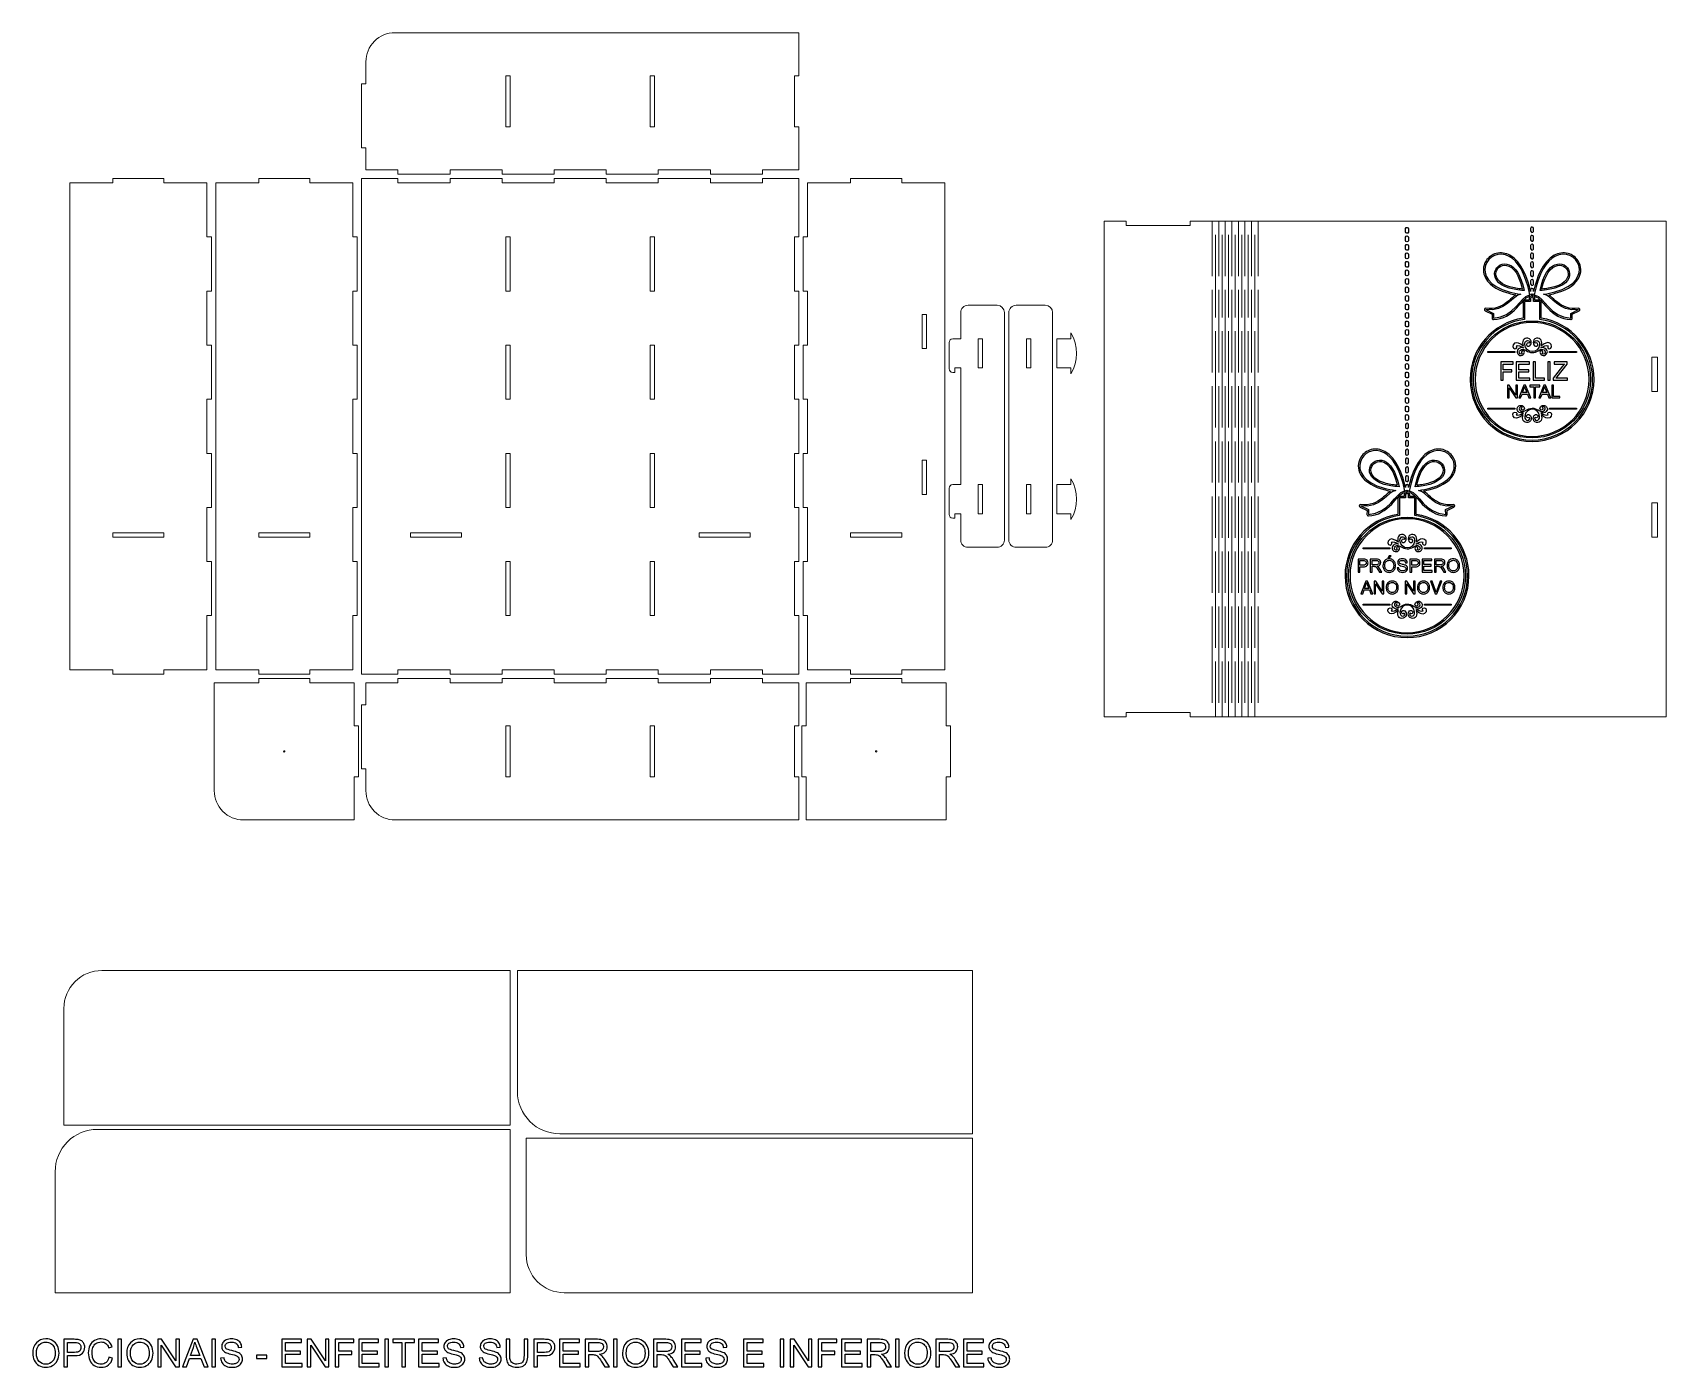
# Model space of a CAD drawing. Header units: centimetres. Extents: x -56 to 56, y -46 to 46.
import ezdxf

# ---------------------------------------------------------------- set-up
doc = ezdxf.new("R2010")
doc.units = ezdxf.units.CM
doc.header["$MEASUREMENT"] = 0
doc.layers.add('Camada 1', color=7, linetype='Continuous')

msp = doc.modelspace()

# ---------------------------------------------------------------- linework, layer by layer
at = {"layer": 'Camada 1', "color": 250, "lineweight": 20}
for points, knots in [([(-3.77088, 42.82432), (-3.77088, 42.82432), (-3.77088, 39.32432), (-3.77088, 39.32432), (-3.77088, 39.32432), (-3.77088, 39.32432), (-3.47088, 39.32432), (-3.47088, 39.32432), (-3.47088, 39.32432), (-3.47088, 39.32432), (-3.47088, 36.37432), (-3.47088, 36.37432), (-3.47088, 36.37432), (-3.47088, 36.37432), (-5.97088, 36.37432), (-5.97088, 36.37432), (-5.97088, 36.37432), (-5.97088, 36.37432), (-5.97088, 36.07432), (-5.97088, 36.07432), (-5.97088, 36.07432), (-5.97088, 36.07432), (-9.54231, 36.07432), (-9.54231, 36.07432), (-9.54231, 36.07432), (-9.54231, 36.07432), (-9.54231, 36.37432), (-9.54231, 36.37432), (-9.54231, 36.37432), (-9.54231, 36.37432), (-13.11374, 36.37432), (-13.11374, 36.37432), (-13.11374, 36.37432), (-13.11374, 36.37432), (-13.11374, 36.07432), (-13.11374, 36.07432), (-13.11374, 36.07432), (-13.11374, 36.07432), (-16.68517, 36.07432), (-16.68517, 36.07432), (-16.68517, 36.07432), (-16.68517, 36.07432), (-16.68517, 36.37432), (-16.68517, 36.37432), (-16.68517, 36.37432), (-16.68517, 36.37432), (-20.25659, 36.37432), (-20.25659, 36.37432), (-20.25659, 36.37432), (-20.25659, 36.37432), (-20.25659, 36.07432), (-20.25659, 36.07432), (-20.25659, 36.07432), (-20.25659, 36.07432), (-23.82802, 36.07432), (-23.82802, 36.07432), (-23.82802, 36.07432), (-23.82802, 36.07432), (-23.82802, 36.37432), (-23.82802, 36.37432), (-23.82802, 36.37432), (-23.82802, 36.37432), (-27.39945, 36.37432), (-27.39945, 36.37432), (-27.39945, 36.37432), (-27.39945, 36.37432), (-27.39945, 36.07432), (-27.39945, 36.07432), (-27.39945, 36.07432), (-27.39945, 36.07432), (-30.97088, 36.07432), (-30.97088, 36.07432), (-30.97088, 36.07432), (-30.97088, 36.07432), (-30.97088, 36.37432), (-30.97088, 36.37432), (-30.97088, 36.37432), (-30.97088, 36.37432), (-33.17088, 36.37432), (-33.17088, 36.37432), (-33.17088, 36.37432), (-33.17088, 36.37432), (-33.17088, 37.87432), (-33.17088, 37.87432), (-33.17088, 37.87432), (-33.17088, 37.87432), (-33.47088, 37.87432), (-33.47088, 37.87432), (-33.47088, 37.87432), (-33.47088, 37.87432), (-33.47088, 42.27432), (-33.47088, 42.27432), (-33.47088, 42.27432), (-33.47088, 42.27432), (-33.17088, 42.27432), (-33.17088, 42.27432), (-33.17088, 42.27432), (-33.17088, 42.27432), (-33.17088, 43.77432), (-33.17088, 43.77432), (-33.17088, 43.77432), (-33.17088, 44.30475), (-32.96017, 44.81346), (-32.58509, 45.18853), (-32.58509, 45.18853), (-32.21002, 45.56361), (-31.70131, 45.77432), (-31.17088, 45.77432), (-31.17088, 45.77432), (-31.17088, 45.77432), (-3.47088, 45.77432), (-3.47088, 45.77432), (-3.47088, 45.77432), (-3.47088, 45.77432), (-3.47088, 42.82432), (-3.47088, 42.82432), (-3.47088, 42.82432), (-3.47088, 42.82432), (-3.77088, 42.82432), (-3.77088, 42.82432)], [0, 0, 0, 0, 0.032258065, 0.032258065, 0.032258065, 0.032258065, 0.064516129, 0.064516129, 0.064516129, 0.064516129, 0.096774194, 0.096774194, 0.096774194, 0.096774194, 0.129032258, 0.129032258, 0.129032258, 0.129032258, 0.161290323, 0.161290323, 0.161290323, 0.161290323, 0.193548387, 0.193548387, 0.193548387, 0.193548387, 0.225806452, 0.225806452, 0.225806452, 0.225806452, 0.258064516, 0.258064516, 0.258064516, 0.258064516, 0.290322581, 0.290322581, 0.290322581, 0.290322581, 0.322580645, 0.322580645, 0.322580645, 0.322580645, 0.35483871, 0.35483871, 0.35483871, 0.35483871, 0.387096774, 0.387096774, 0.387096774, 0.387096774, 0.419354839, 0.419354839, 0.419354839, 0.419354839, 0.451612903, 0.451612903, 0.451612903, 0.451612903, 0.483870968, 0.483870968, 0.483870968, 0.483870968, 0.516129032, 0.516129032, 0.516129032, 0.516129032, 0.548387097, 0.548387097, 0.548387097, 0.548387097, 0.580645161, 0.580645161, 0.580645161, 0.580645161, 0.612903226, 0.612903226, 0.612903226, 0.612903226, 0.64516129, 0.64516129, 0.64516129, 0.64516129, 0.677419355, 0.677419355, 0.677419355, 0.677419355, 0.709677419, 0.709677419, 0.709677419, 0.709677419, 0.741935484, 0.741935484, 0.741935484, 0.741935484, 0.774193548, 0.774193548, 0.774193548, 0.774193548, 0.806451613, 0.806451613, 0.806451613, 0.806451613, 0.838709677, 0.838709677, 0.838709677, 0.838709677, 0.870967742, 0.870967742, 0.870967742, 0.870967742, 0.903225806, 0.903225806, 0.903225806, 0.903225806, 0.935483871, 0.935483871, 0.935483871, 0.935483871, 1, 1, 1, 1]), ([(-23.27088, 39.32432), (-23.27088, 39.32432), (-23.27088, 42.82432), (-23.27088, 42.82432), (-23.27088, 42.82432), (-23.27088, 42.82432), (-23.57088, 42.82432), (-23.57088, 42.82432), (-23.57088, 42.82432), (-23.57088, 42.82432), (-23.57088, 39.32432), (-23.57088, 39.32432), (-23.57088, 39.32432), (-23.57088, 39.32432), (-23.27088, 39.32432), (-23.27088, 39.32432)], [0, 0, 0, 0, 0.2, 0.2, 0.2, 0.2, 0.4, 0.4, 0.4, 0.4, 0.6, 0.6, 0.6, 0.6, 1, 1, 1, 1]), ([(-13.37088, 39.32432), (-13.37088, 39.32432), (-13.37088, 42.82432), (-13.37088, 42.82432), (-13.37088, 42.82432), (-13.37088, 42.82432), (-13.67088, 42.82432), (-13.67088, 42.82432), (-13.67088, 42.82432), (-13.67088, 42.82432), (-13.67088, 39.32432), (-13.67088, 39.32432), (-13.67088, 39.32432), (-13.67088, 39.32432), (-13.37088, 39.32432), (-13.37088, 39.32432)], [0, 0, 0, 0, 0.2, 0.2, 0.2, 0.2, 0.4, 0.4, 0.4, 0.4, 0.6, 0.6, 0.6, 0.6, 1, 1, 1, 1]), ([(-53.47088, 35.47432), (-53.47088, 35.47432), (-53.47088, 2.07432), (-53.47088, 2.07432), (-53.47088, 2.07432), (-53.47088, 2.07432), (-50.52088, 2.07432), (-50.52088, 2.07432), (-50.52088, 2.07432), (-50.52088, 2.07432), (-50.52088, 1.77432), (-50.52088, 1.77432), (-50.52088, 1.77432), (-50.52088, 1.77432), (-47.02088, 1.77432), (-47.02088, 1.77432), (-47.02088, 1.77432), (-47.02088, 1.77432), (-47.02088, 2.07432), (-47.02088, 2.07432), (-47.02088, 2.07432), (-47.02088, 2.07432), (-44.07088, 2.07432), (-44.07088, 2.07432), (-44.07088, 2.07432), (-44.07088, 2.07432), (-44.07088, 5.7861), (-44.07088, 5.7861), (-44.07088, 5.7861), (-44.07088, 5.7861), (-43.77088, 5.7861), (-43.77088, 5.7861), (-43.77088, 5.7861), (-43.77088, 5.7861), (-43.77088, 9.49721), (-43.77088, 9.49721), (-43.77088, 9.49721), (-43.77088, 9.49721), (-44.07088, 9.49721), (-44.07088, 9.49721), (-44.07088, 9.49721), (-44.07088, 9.49721), (-44.07088, 13.2081), (-44.07088, 13.2081), (-44.07088, 13.2081), (-44.07088, 13.2081), (-43.77088, 13.2081), (-43.77088, 13.2081), (-43.77088, 13.2081), (-43.77088, 13.2081), (-43.77088, 16.91921), (-43.77088, 16.91921), (-43.77088, 16.91921), (-43.77088, 16.91921), (-44.07088, 16.91921), (-44.07088, 16.91921), (-44.07088, 16.91921), (-44.07088, 16.91921), (-44.07088, 20.6301), (-44.07088, 20.6301), (-44.07088, 20.6301), (-44.07088, 20.6301), (-43.77088, 20.6301), (-43.77088, 20.6301), (-43.77088, 20.6301), (-43.77088, 20.6301), (-43.77088, 24.34121), (-43.77088, 24.34121), (-43.77088, 24.34121), (-43.77088, 24.34121), (-44.07088, 24.34121), (-44.07088, 24.34121), (-44.07088, 24.34121), (-44.07088, 24.34121), (-44.07088, 28.0521), (-44.07088, 28.0521), (-44.07088, 28.0521), (-44.07088, 28.0521), (-43.77088, 28.0521), (-43.77088, 28.0521), (-43.77088, 28.0521), (-43.77088, 28.0521), (-43.77088, 31.76321), (-43.77088, 31.76321), (-43.77088, 31.76321), (-43.77088, 31.76321), (-44.07088, 31.76321), (-44.07088, 31.76321), (-44.07088, 31.76321), (-44.07088, 31.76321), (-44.07088, 35.47432), (-44.07088, 35.47432), (-44.07088, 35.47432), (-44.07088, 35.47432), (-47.02088, 35.47432), (-47.02088, 35.47432), (-47.02088, 35.47432), (-47.02088, 35.47432), (-47.02088, 35.77432), (-47.02088, 35.77432), (-47.02088, 35.77432), (-47.02088, 35.77432), (-50.52088, 35.77432), (-50.52088, 35.77432), (-50.52088, 35.77432), (-50.52088, 35.77432), (-50.52088, 35.47432), (-50.52088, 35.47432), (-50.52088, 35.47432), (-50.52088, 35.47432), (-53.47088, 35.47432), (-53.47088, 35.47432)], [0, 0, 0, 0, 0.034482759, 0.034482759, 0.034482759, 0.034482759, 0.068965517, 0.068965517, 0.068965517, 0.068965517, 0.103448276, 0.103448276, 0.103448276, 0.103448276, 0.137931034, 0.137931034, 0.137931034, 0.137931034, 0.172413793, 0.172413793, 0.172413793, 0.172413793, 0.206896552, 0.206896552, 0.206896552, 0.206896552, 0.24137931, 0.24137931, 0.24137931, 0.24137931, 0.275862069, 0.275862069, 0.275862069, 0.275862069, 0.310344828, 0.310344828, 0.310344828, 0.310344828, 0.344827586, 0.344827586, 0.344827586, 0.344827586, 0.379310345, 0.379310345, 0.379310345, 0.379310345, 0.413793103, 0.413793103, 0.413793103, 0.413793103, 0.448275862, 0.448275862, 0.448275862, 0.448275862, 0.482758621, 0.482758621, 0.482758621, 0.482758621, 0.517241379, 0.517241379, 0.517241379, 0.517241379, 0.551724138, 0.551724138, 0.551724138, 0.551724138, 0.586206897, 0.586206897, 0.586206897, 0.586206897, 0.620689655, 0.620689655, 0.620689655, 0.620689655, 0.655172414, 0.655172414, 0.655172414, 0.655172414, 0.689655172, 0.689655172, 0.689655172, 0.689655172, 0.724137931, 0.724137931, 0.724137931, 0.724137931, 0.75862069, 0.75862069, 0.75862069, 0.75862069, 0.793103448, 0.793103448, 0.793103448, 0.793103448, 0.827586207, 0.827586207, 0.827586207, 0.827586207, 0.862068966, 0.862068966, 0.862068966, 0.862068966, 0.896551724, 0.896551724, 0.896551724, 0.896551724, 0.931034483, 0.931034483, 0.931034483, 0.931034483, 1, 1, 1, 1]), ([(-43.47088, 35.47432), (-43.47088, 35.47432), (-43.47088, 2.07432), (-43.47088, 2.07432), (-43.47088, 2.07432), (-43.47088, 2.07432), (-40.52088, 2.07432), (-40.52088, 2.07432), (-40.52088, 2.07432), (-40.52088, 2.07432), (-40.52088, 1.77432), (-40.52088, 1.77432), (-40.52088, 1.77432), (-40.52088, 1.77432), (-37.02088, 1.77432), (-37.02088, 1.77432), (-37.02088, 1.77432), (-37.02088, 1.77432), (-37.02088, 2.07432), (-37.02088, 2.07432), (-37.02088, 2.07432), (-37.02088, 2.07432), (-34.07088, 2.07432), (-34.07088, 2.07432), (-34.07088, 2.07432), (-34.07088, 2.07432), (-34.07088, 5.7861), (-34.07088, 5.7861), (-34.07088, 5.7861), (-34.07088, 5.7861), (-33.77088, 5.7861), (-33.77088, 5.7861), (-33.77088, 5.7861), (-33.77088, 5.7861), (-33.77088, 9.49721), (-33.77088, 9.49721), (-33.77088, 9.49721), (-33.77088, 9.49721), (-34.07088, 9.49721), (-34.07088, 9.49721), (-34.07088, 9.49721), (-34.07088, 9.49721), (-34.07088, 13.2081), (-34.07088, 13.2081), (-34.07088, 13.2081), (-34.07088, 13.2081), (-33.77088, 13.2081), (-33.77088, 13.2081), (-33.77088, 13.2081), (-33.77088, 13.2081), (-33.77088, 16.91921), (-33.77088, 16.91921), (-33.77088, 16.91921), (-33.77088, 16.91921), (-34.07088, 16.91921), (-34.07088, 16.91921), (-34.07088, 16.91921), (-34.07088, 16.91921), (-34.07088, 20.6301), (-34.07088, 20.6301), (-34.07088, 20.6301), (-34.07088, 20.6301), (-33.77088, 20.6301), (-33.77088, 20.6301), (-33.77088, 20.6301), (-33.77088, 20.6301), (-33.77088, 24.34121), (-33.77088, 24.34121), (-33.77088, 24.34121), (-33.77088, 24.34121), (-34.07088, 24.34121), (-34.07088, 24.34121), (-34.07088, 24.34121), (-34.07088, 24.34121), (-34.07088, 28.0521), (-34.07088, 28.0521), (-34.07088, 28.0521), (-34.07088, 28.0521), (-33.77088, 28.0521), (-33.77088, 28.0521), (-33.77088, 28.0521), (-33.77088, 28.0521), (-33.77088, 31.76321), (-33.77088, 31.76321), (-33.77088, 31.76321), (-33.77088, 31.76321), (-34.07088, 31.76321), (-34.07088, 31.76321), (-34.07088, 31.76321), (-34.07088, 31.76321), (-34.07088, 35.47432), (-34.07088, 35.47432), (-34.07088, 35.47432), (-34.07088, 35.47432), (-37.02088, 35.47432), (-37.02088, 35.47432), (-37.02088, 35.47432), (-37.02088, 35.47432), (-37.02088, 35.77432), (-37.02088, 35.77432), (-37.02088, 35.77432), (-37.02088, 35.77432), (-40.52088, 35.77432), (-40.52088, 35.77432), (-40.52088, 35.77432), (-40.52088, 35.77432), (-40.52088, 35.47432), (-40.52088, 35.47432), (-40.52088, 35.47432), (-40.52088, 35.47432), (-43.47088, 35.47432), (-43.47088, 35.47432)], [0, 0, 0, 0, 0.034482759, 0.034482759, 0.034482759, 0.034482759, 0.068965517, 0.068965517, 0.068965517, 0.068965517, 0.103448276, 0.103448276, 0.103448276, 0.103448276, 0.137931034, 0.137931034, 0.137931034, 0.137931034, 0.172413793, 0.172413793, 0.172413793, 0.172413793, 0.206896552, 0.206896552, 0.206896552, 0.206896552, 0.24137931, 0.24137931, 0.24137931, 0.24137931, 0.275862069, 0.275862069, 0.275862069, 0.275862069, 0.310344828, 0.310344828, 0.310344828, 0.310344828, 0.344827586, 0.344827586, 0.344827586, 0.344827586, 0.379310345, 0.379310345, 0.379310345, 0.379310345, 0.413793103, 0.413793103, 0.413793103, 0.413793103, 0.448275862, 0.448275862, 0.448275862, 0.448275862, 0.482758621, 0.482758621, 0.482758621, 0.482758621, 0.517241379, 0.517241379, 0.517241379, 0.517241379, 0.551724138, 0.551724138, 0.551724138, 0.551724138, 0.586206897, 0.586206897, 0.586206897, 0.586206897, 0.620689655, 0.620689655, 0.620689655, 0.620689655, 0.655172414, 0.655172414, 0.655172414, 0.655172414, 0.689655172, 0.689655172, 0.689655172, 0.689655172, 0.724137931, 0.724137931, 0.724137931, 0.724137931, 0.75862069, 0.75862069, 0.75862069, 0.75862069, 0.793103448, 0.793103448, 0.793103448, 0.793103448, 0.827586207, 0.827586207, 0.827586207, 0.827586207, 0.862068966, 0.862068966, 0.862068966, 0.862068966, 0.896551724, 0.896551724, 0.896551724, 0.896551724, 0.931034483, 0.931034483, 0.931034483, 0.931034483, 1, 1, 1, 1]), ([(-3.47088, 1.77432), (-3.47088, 1.77432), (-3.47088, 5.7861), (-3.47088, 5.7861), (-3.47088, 5.7861), (-3.47088, 5.7861), (-3.77088, 5.7861), (-3.77088, 5.7861), (-3.77088, 5.7861), (-3.77088, 5.7861), (-3.77088, 9.49721), (-3.77088, 9.49721), (-3.77088, 9.49721), (-3.77088, 9.49721), (-3.47088, 9.49721), (-3.47088, 9.49721), (-3.47088, 9.49721), (-3.47088, 9.49721), (-3.47088, 13.2081), (-3.47088, 13.2081), (-3.47088, 13.2081), (-3.47088, 13.2081), (-3.77088, 13.2081), (-3.77088, 13.2081), (-3.77088, 13.2081), (-3.77088, 13.2081), (-3.77088, 16.91921), (-3.77088, 16.91921), (-3.77088, 16.91921), (-3.77088, 16.91921), (-3.47088, 16.91921), (-3.47088, 16.91921), (-3.47088, 16.91921), (-3.47088, 16.91921), (-3.47088, 20.6301), (-3.47088, 20.6301), (-3.47088, 20.6301), (-3.47088, 20.6301), (-3.77088, 20.6301), (-3.77088, 20.6301), (-3.77088, 20.6301), (-3.77088, 20.6301), (-3.77088, 24.34121), (-3.77088, 24.34121), (-3.77088, 24.34121), (-3.77088, 24.34121), (-3.47088, 24.34121), (-3.47088, 24.34121), (-3.47088, 24.34121), (-3.47088, 24.34121), (-3.47088, 28.0521), (-3.47088, 28.0521), (-3.47088, 28.0521), (-3.47088, 28.0521), (-3.77088, 28.0521), (-3.77088, 28.0521), (-3.77088, 28.0521), (-3.77088, 28.0521), (-3.77088, 31.76321), (-3.77088, 31.76321), (-3.77088, 31.76321), (-3.77088, 31.76321), (-3.47088, 31.76321), (-3.47088, 31.76321), (-3.47088, 31.76321), (-3.47088, 31.76321), (-3.47088, 35.77432), (-3.47088, 35.77432), (-3.47088, 35.77432), (-3.47088, 35.77432), (-5.97088, 35.77432), (-5.97088, 35.77432), (-5.97088, 35.77432), (-5.97088, 35.77432), (-5.97088, 35.47432), (-5.97088, 35.47432), (-5.97088, 35.47432), (-5.97088, 35.47432), (-9.54231, 35.47432), (-9.54231, 35.47432), (-9.54231, 35.47432), (-9.54231, 35.47432), (-9.54231, 35.77432), (-9.54231, 35.77432), (-9.54231, 35.77432), (-9.54231, 35.77432), (-13.11374, 35.77432), (-13.11374, 35.77432), (-13.11374, 35.77432), (-13.11374, 35.77432), (-13.11374, 35.47432), (-13.11374, 35.47432), (-13.11374, 35.47432), (-13.11374, 35.47432), (-16.68517, 35.47432), (-16.68517, 35.47432), (-16.68517, 35.47432), (-16.68517, 35.47432), (-16.68517, 35.77432), (-16.68517, 35.77432), (-16.68517, 35.77432), (-16.68517, 35.77432), (-20.25659, 35.77432), (-20.25659, 35.77432), (-20.25659, 35.77432), (-20.25659, 35.77432), (-20.25659, 35.47432), (-20.25659, 35.47432), (-20.25659, 35.47432), (-20.25659, 35.47432), (-23.82802, 35.47432), (-23.82802, 35.47432), (-23.82802, 35.47432), (-23.82802, 35.47432), (-23.82802, 35.77432), (-23.82802, 35.77432), (-23.82802, 35.77432), (-23.82802, 35.77432), (-27.39945, 35.77432), (-27.39945, 35.77432), (-27.39945, 35.77432), (-27.39945, 35.77432), (-27.39945, 35.47432), (-27.39945, 35.47432), (-27.39945, 35.47432), (-27.39945, 35.47432), (-30.97088, 35.47432), (-30.97088, 35.47432), (-30.97088, 35.47432), (-30.97088, 35.47432), (-30.97088, 35.77432), (-30.97088, 35.77432), (-30.97088, 35.77432), (-30.97088, 35.77432), (-33.47088, 35.77432), (-33.47088, 35.77432), (-33.47088, 35.77432), (-33.47088, 35.77432), (-33.47088, 1.77432), (-33.47088, 1.77432), (-33.47088, 1.77432), (-33.47088, 1.77432), (-30.97088, 1.77432), (-30.97088, 1.77432), (-30.97088, 1.77432), (-30.97088, 1.77432), (-30.97088, 2.07432), (-30.97088, 2.07432), (-30.97088, 2.07432), (-30.97088, 2.07432), (-27.39945, 2.07432), (-27.39945, 2.07432), (-27.39945, 2.07432), (-27.39945, 2.07432), (-27.39945, 1.77432), (-27.39945, 1.77432), (-27.39945, 1.77432), (-27.39945, 1.77432), (-23.82802, 1.77432), (-23.82802, 1.77432), (-23.82802, 1.77432), (-23.82802, 1.77432), (-23.82802, 2.07432), (-23.82802, 2.07432), (-23.82802, 2.07432), (-23.82802, 2.07432), (-20.25659, 2.07432), (-20.25659, 2.07432), (-20.25659, 2.07432), (-20.25659, 2.07432), (-20.25659, 1.77432), (-20.25659, 1.77432), (-20.25659, 1.77432), (-20.25659, 1.77432), (-16.68517, 1.77432), (-16.68517, 1.77432), (-16.68517, 1.77432), (-16.68517, 1.77432), (-16.68517, 2.07432), (-16.68517, 2.07432), (-16.68517, 2.07432), (-16.68517, 2.07432), (-13.11374, 2.07432), (-13.11374, 2.07432), (-13.11374, 2.07432), (-13.11374, 2.07432), (-13.11374, 1.77432), (-13.11374, 1.77432), (-13.11374, 1.77432), (-13.11374, 1.77432), (-9.54231, 1.77432), (-9.54231, 1.77432), (-9.54231, 1.77432), (-9.54231, 1.77432), (-9.54231, 2.07432), (-9.54231, 2.07432), (-9.54231, 2.07432), (-9.54231, 2.07432), (-5.97088, 2.07432), (-5.97088, 2.07432), (-5.97088, 2.07432), (-5.97088, 2.07432), (-5.97088, 1.77432), (-5.97088, 1.77432), (-5.97088, 1.77432), (-5.97088, 1.77432), (-3.47088, 1.77432), (-3.47088, 1.77432)], [0, 0, 0, 0, 0.018867925, 0.018867925, 0.018867925, 0.018867925, 0.037735849, 0.037735849, 0.037735849, 0.037735849, 0.056603774, 0.056603774, 0.056603774, 0.056603774, 0.075471698, 0.075471698, 0.075471698, 0.075471698, 0.094339623, 0.094339623, 0.094339623, 0.094339623, 0.113207547, 0.113207547, 0.113207547, 0.113207547, 0.132075472, 0.132075472, 0.132075472, 0.132075472, 0.150943396, 0.150943396, 0.150943396, 0.150943396, 0.169811321, 0.169811321, 0.169811321, 0.169811321, 0.188679245, 0.188679245, 0.188679245, 0.188679245, 0.20754717, 0.20754717, 0.20754717, 0.20754717, 0.226415094, 0.226415094, 0.226415094, 0.226415094, 0.245283019, 0.245283019, 0.245283019, 0.245283019, 0.264150943, 0.264150943, 0.264150943, 0.264150943, 0.283018868, 0.283018868, 0.283018868, 0.283018868, 0.301886792, 0.301886792, 0.301886792, 0.301886792, 0.320754717, 0.320754717, 0.320754717, 0.320754717, 0.339622642, 0.339622642, 0.339622642, 0.339622642, 0.358490566, 0.358490566, 0.358490566, 0.358490566, 0.377358491, 0.377358491, 0.377358491, 0.377358491, 0.396226415, 0.396226415, 0.396226415, 0.396226415, 0.41509434, 0.41509434, 0.41509434, 0.41509434, 0.433962264, 0.433962264, 0.433962264, 0.433962264, 0.452830189, 0.452830189, 0.452830189, 0.452830189, 0.471698113, 0.471698113, 0.471698113, 0.471698113, 0.490566038, 0.490566038, 0.490566038, 0.490566038, 0.509433962, 0.509433962, 0.509433962, 0.509433962, 0.528301887, 0.528301887, 0.528301887, 0.528301887, 0.547169811, 0.547169811, 0.547169811, 0.547169811, 0.566037736, 0.566037736, 0.566037736, 0.566037736, 0.58490566, 0.58490566, 0.58490566, 0.58490566, 0.603773585, 0.603773585, 0.603773585, 0.603773585, 0.622641509, 0.622641509, 0.622641509, 0.622641509, 0.641509434, 0.641509434, 0.641509434, 0.641509434, 0.660377358, 0.660377358, 0.660377358, 0.660377358, 0.679245283, 0.679245283, 0.679245283, 0.679245283, 0.698113208, 0.698113208, 0.698113208, 0.698113208, 0.716981132, 0.716981132, 0.716981132, 0.716981132, 0.735849057, 0.735849057, 0.735849057, 0.735849057, 0.754716981, 0.754716981, 0.754716981, 0.754716981, 0.773584906, 0.773584906, 0.773584906, 0.773584906, 0.79245283, 0.79245283, 0.79245283, 0.79245283, 0.811320755, 0.811320755, 0.811320755, 0.811320755, 0.830188679, 0.830188679, 0.830188679, 0.830188679, 0.849056604, 0.849056604, 0.849056604, 0.849056604, 0.867924528, 0.867924528, 0.867924528, 0.867924528, 0.886792453, 0.886792453, 0.886792453, 0.886792453, 0.905660377, 0.905660377, 0.905660377, 0.905660377, 0.924528302, 0.924528302, 0.924528302, 0.924528302, 0.943396226, 0.943396226, 0.943396226, 0.943396226, 0.962264151, 0.962264151, 0.962264151, 0.962264151, 1, 1, 1, 1]), ([(6.52912, 2.07432), (6.52912, 2.07432), (3.57912, 2.07432), (3.57912, 2.07432), (3.57912, 2.07432), (3.57912, 2.07432), (3.57912, 1.77432), (3.57912, 1.77432), (3.57912, 1.77432), (3.57912, 1.77432), (0.07912, 1.77432), (0.07912, 1.77432), (0.07912, 1.77432), (0.07912, 1.77432), (0.07912, 2.07432), (0.07912, 2.07432), (0.07912, 2.07432), (0.07912, 2.07432), (-2.87088, 2.07432), (-2.87088, 2.07432), (-2.87088, 2.07432), (-2.87088, 2.07432), (-2.87088, 5.7861), (-2.87088, 5.7861), (-2.87088, 5.7861), (-2.87088, 5.7861), (-3.17088, 5.7861), (-3.17088, 5.7861), (-3.17088, 5.7861), (-3.17088, 5.7861), (-3.17088, 9.49721), (-3.17088, 9.49721), (-3.17088, 9.49721), (-3.17088, 9.49721), (-2.87088, 9.49721), (-2.87088, 9.49721), (-2.87088, 9.49721), (-2.87088, 9.49721), (-2.87088, 13.2081), (-2.87088, 13.2081), (-2.87088, 13.2081), (-2.87088, 13.2081), (-3.17088, 13.2081), (-3.17088, 13.2081), (-3.17088, 13.2081), (-3.17088, 13.2081), (-3.17088, 16.91921), (-3.17088, 16.91921), (-3.17088, 16.91921), (-3.17088, 16.91921), (-2.87088, 16.91921), (-2.87088, 16.91921), (-2.87088, 16.91921), (-2.87088, 16.91921), (-2.87088, 20.6301), (-2.87088, 20.6301), (-2.87088, 20.6301), (-2.87088, 20.6301), (-3.17088, 20.6301), (-3.17088, 20.6301), (-3.17088, 20.6301), (-3.17088, 20.6301), (-3.17088, 24.34121), (-3.17088, 24.34121), (-3.17088, 24.34121), (-3.17088, 24.34121), (-2.87088, 24.34121), (-2.87088, 24.34121), (-2.87088, 24.34121), (-2.87088, 24.34121), (-2.87088, 28.0521), (-2.87088, 28.0521), (-2.87088, 28.0521), (-2.87088, 28.0521), (-3.17088, 28.0521), (-3.17088, 28.0521), (-3.17088, 28.0521), (-3.17088, 28.0521), (-3.17088, 31.76321), (-3.17088, 31.76321), (-3.17088, 31.76321), (-3.17088, 31.76321), (-2.87088, 31.76321), (-2.87088, 31.76321), (-2.87088, 31.76321), (-2.87088, 31.76321), (-2.87088, 35.47432), (-2.87088, 35.47432), (-2.87088, 35.47432), (-2.87088, 35.47432), (0.07912, 35.47432), (0.07912, 35.47432), (0.07912, 35.47432), (0.07912, 35.47432), (0.07912, 35.77432), (0.07912, 35.77432), (0.07912, 35.77432), (0.07912, 35.77432), (3.57912, 35.77432), (3.57912, 35.77432), (3.57912, 35.77432), (3.57912, 35.77432), (3.57912, 35.47432), (3.57912, 35.47432), (3.57912, 35.47432), (3.57912, 35.47432), (6.52912, 35.47432), (6.52912, 35.47432), (6.52912, 35.47432), (6.52912, 35.47432), (6.52912, 2.07432), (6.52912, 2.07432)], [0, 0, 0, 0, 0.034482759, 0.034482759, 0.034482759, 0.034482759, 0.068965517, 0.068965517, 0.068965517, 0.068965517, 0.103448276, 0.103448276, 0.103448276, 0.103448276, 0.137931034, 0.137931034, 0.137931034, 0.137931034, 0.172413793, 0.172413793, 0.172413793, 0.172413793, 0.206896552, 0.206896552, 0.206896552, 0.206896552, 0.24137931, 0.24137931, 0.24137931, 0.24137931, 0.275862069, 0.275862069, 0.275862069, 0.275862069, 0.310344828, 0.310344828, 0.310344828, 0.310344828, 0.344827586, 0.344827586, 0.344827586, 0.344827586, 0.379310345, 0.379310345, 0.379310345, 0.379310345, 0.413793103, 0.413793103, 0.413793103, 0.413793103, 0.448275862, 0.448275862, 0.448275862, 0.448275862, 0.482758621, 0.482758621, 0.482758621, 0.482758621, 0.517241379, 0.517241379, 0.517241379, 0.517241379, 0.551724138, 0.551724138, 0.551724138, 0.551724138, 0.586206897, 0.586206897, 0.586206897, 0.586206897, 0.620689655, 0.620689655, 0.620689655, 0.620689655, 0.655172414, 0.655172414, 0.655172414, 0.655172414, 0.689655172, 0.689655172, 0.689655172, 0.689655172, 0.724137931, 0.724137931, 0.724137931, 0.724137931, 0.75862069, 0.75862069, 0.75862069, 0.75862069, 0.793103448, 0.793103448, 0.793103448, 0.793103448, 0.827586207, 0.827586207, 0.827586207, 0.827586207, 0.862068966, 0.862068966, 0.862068966, 0.862068966, 0.896551724, 0.896551724, 0.896551724, 0.896551724, 0.931034483, 0.931034483, 0.931034483, 0.931034483, 1, 1, 1, 1]), ([(28.02574, -1.15384), (40.15826, -1.15384), (43.06602, -1.15388), (56.02575, -1.15388), (56.02575, -1.15388), (56.02575, -1.15388), (56.02575, 32.84612), (56.02575, 32.84612), (56.02575, 32.84612), (43.05091, 32.84612), (40.18961, 32.84612), (28.02574, 32.84612), (28.02574, 32.84612), (26.98292, 32.84612), (25.91856, 32.84612), (24.87574, 32.84612), (24.87574, 32.84612), (24.87574, 32.84612), (23.37574, 32.84612), (23.37574, 32.84612), (23.37574, 32.84612), (23.37574, 32.84612), (23.37574, 32.54614), (23.37574, 32.54614), (23.37574, 32.54614), (23.37574, 32.54614), (18.97574, 32.54614), (18.97574, 32.54614), (18.97574, 32.54614), (18.97574, 32.54614), (18.97574, 32.84612), (18.97574, 32.84612), (18.97574, 32.84612), (18.97574, 32.84612), (17.47574, 32.84612), (17.47574, 32.84612), (17.47574, 32.84612), (17.47574, 32.84612), (17.47574, -1.15384), (17.47574, -1.15384), (17.47574, -1.15384), (17.47574, -1.15384), (18.97574, -1.15384), (18.97574, -1.15384), (18.97574, -1.15384), (18.97574, -1.15384), (18.97574, -0.85386), (18.97574, -0.85386), (18.97574, -0.85386), (18.97574, -0.85386), (23.37574, -0.85386), (23.37574, -0.85386), (23.37574, -0.85386), (23.37574, -0.85386), (23.37574, -1.15384), (23.37574, -1.15384), (23.37574, -1.15384), (23.37574, -1.15384), (24.87574, -1.15384), (24.87574, -1.15384), (24.87574, -1.15384), (25.91856, -1.15384), (26.98292, -1.15384), (28.02574, -1.15384)], [0, 0, 0, 0, 0.058823529, 0.058823529, 0.058823529, 0.058823529, 0.117647059, 0.117647059, 0.117647059, 0.117647059, 0.176470588, 0.176470588, 0.176470588, 0.176470588, 0.235294118, 0.235294118, 0.235294118, 0.235294118, 0.294117647, 0.294117647, 0.294117647, 0.294117647, 0.352941176, 0.352941176, 0.352941176, 0.352941176, 0.411764706, 0.411764706, 0.411764706, 0.411764706, 0.470588235, 0.470588235, 0.470588235, 0.470588235, 0.529411765, 0.529411765, 0.529411765, 0.529411765, 0.588235294, 0.588235294, 0.588235294, 0.588235294, 0.647058824, 0.647058824, 0.647058824, 0.647058824, 0.705882353, 0.705882353, 0.705882353, 0.705882353, 0.764705882, 0.764705882, 0.764705882, 0.764705882, 0.823529412, 0.823529412, 0.823529412, 0.823529412, 0.882352941, 0.882352941, 0.882352941, 0.882352941, 1, 1, 1, 1]), ([(-23.27088, 31.76321), (-23.27088, 31.76321), (-23.27088, 28.0521), (-23.27088, 28.0521), (-23.27088, 28.0521), (-23.27088, 28.0521), (-23.57088, 28.0521), (-23.57088, 28.0521), (-23.57088, 28.0521), (-23.57088, 28.0521), (-23.57088, 31.76321), (-23.57088, 31.76321), (-23.57088, 31.76321), (-23.57088, 31.76321), (-23.27088, 31.76321), (-23.27088, 31.76321)], [0, 0, 0, 0, 0.2, 0.2, 0.2, 0.2, 0.4, 0.4, 0.4, 0.4, 0.6, 0.6, 0.6, 0.6, 1, 1, 1, 1]), ([(-13.37088, 31.76321), (-13.37088, 31.76321), (-13.37088, 28.0521), (-13.37088, 28.0521), (-13.37088, 28.0521), (-13.37088, 28.0521), (-13.67088, 28.0521), (-13.67088, 28.0521), (-13.67088, 28.0521), (-13.67088, 28.0521), (-13.67088, 31.76321), (-13.67088, 31.76321), (-13.67088, 31.76321), (-13.67088, 31.76321), (-13.37088, 31.76321), (-13.37088, 31.76321)], [0, 0, 0, 0, 0.2, 0.2, 0.2, 0.2, 0.4, 0.4, 0.4, 0.4, 0.6, 0.6, 0.6, 0.6, 1, 1, 1, 1]), ([(10.62912, 10.97432), (10.62912, 10.97432), (10.62912, 26.57432), (10.62912, 26.57432), (10.62912, 26.57432), (10.62912, 26.85046), (10.40526, 27.07432), (10.12912, 27.07432), (10.12912, 27.07432), (10.12912, 27.07432), (8.12912, 27.07432), (8.12912, 27.07432), (8.12912, 27.07432), (7.99651, 27.07432), (7.86933, 27.02164), (7.77557, 26.92787), (7.77557, 26.92787), (7.6818, 26.83411), (7.62912, 26.70693), (7.62912, 26.57432), (7.62912, 26.57432), (7.62912, 26.57432), (7.62912, 24.77432), (7.62912, 24.77432), (7.62912, 24.77432), (7.62912, 24.77432), (7.07912, 24.77432), (7.07912, 24.77432), (7.07912, 24.77432), (7.01282, 24.77432), (6.94923, 24.74798), (6.90234, 24.7011), (6.90234, 24.7011), (6.85546, 24.65421), (6.82912, 24.59062), (6.82912, 24.52432), (6.82912, 24.52432), (6.82912, 24.52432), (6.82912, 22.72432), (6.82912, 22.72432), (6.82912, 22.72432), (6.82912, 22.65802), (6.85546, 22.59443), (6.90234, 22.54754), (6.90234, 22.54754), (6.94923, 22.50066), (7.01282, 22.47432), (7.07912, 22.47432), (7.07912, 22.47432), (7.07912, 22.47432), (7.22912, 22.47432), (7.22912, 22.47432), (7.22912, 22.47432), (7.22912, 22.47432), (7.22912, 22.77432), (7.22912, 22.77432), (7.22912, 22.77432), (7.22912, 22.77432), (7.62912, 22.77432), (7.62912, 22.77432), (7.62912, 22.77432), (7.62912, 22.77432), (7.62912, 14.77432), (7.62912, 14.77432), (7.62912, 14.77432), (7.62912, 14.77432), (7.07912, 14.77432), (7.07912, 14.77432), (7.07912, 14.77432), (7.01282, 14.77432), (6.94923, 14.74798), (6.90234, 14.7011), (6.90234, 14.7011), (6.85546, 14.65421), (6.82912, 14.59062), (6.82912, 14.52432), (6.82912, 14.52432), (6.82912, 14.52432), (6.82912, 12.72432), (6.82912, 12.72432), (6.82912, 12.72432), (6.82912, 12.65802), (6.85546, 12.59443), (6.90234, 12.54754), (6.90234, 12.54754), (6.94923, 12.50066), (7.01282, 12.47432), (7.07912, 12.47432), (7.07912, 12.47432), (7.07912, 12.47432), (7.22912, 12.47432), (7.22912, 12.47432), (7.22912, 12.47432), (7.22912, 12.47432), (7.22912, 12.77432), (7.22912, 12.77432), (7.22912, 12.77432), (7.22912, 12.77432), (7.62912, 12.77432), (7.62912, 12.77432), (7.62912, 12.77432), (7.62912, 12.77432), (7.62912, 10.97432), (7.62912, 10.97432), (7.62912, 10.97432), (7.62912, 10.84171), (7.6818, 10.71453), (7.77557, 10.62077), (7.77557, 10.62077), (7.86933, 10.527), (7.99651, 10.47432), (8.12912, 10.47432), (8.12912, 10.47432), (8.12912, 10.47432), (10.12912, 10.47432), (10.12912, 10.47432), (10.12912, 10.47432), (10.26173, 10.47432), (10.38891, 10.527), (10.48267, 10.62077), (10.48267, 10.62077), (10.57644, 10.71453), (10.62912, 10.84171), (10.62912, 10.97432)], [0, 0, 0, 0, 0.03125, 0.03125, 0.03125, 0.03125, 0.0625, 0.0625, 0.0625, 0.0625, 0.09375, 0.09375, 0.09375, 0.09375, 0.125, 0.125, 0.125, 0.125, 0.15625, 0.15625, 0.15625, 0.15625, 0.1875, 0.1875, 0.1875, 0.1875, 0.21875, 0.21875, 0.21875, 0.21875, 0.25, 0.25, 0.25, 0.25, 0.28125, 0.28125, 0.28125, 0.28125, 0.3125, 0.3125, 0.3125, 0.3125, 0.34375, 0.34375, 0.34375, 0.34375, 0.375, 0.375, 0.375, 0.375, 0.40625, 0.40625, 0.40625, 0.40625, 0.4375, 0.4375, 0.4375, 0.4375, 0.46875, 0.46875, 0.46875, 0.46875, 0.5, 0.5, 0.5, 0.5, 0.53125, 0.53125, 0.53125, 0.53125, 0.5625, 0.5625, 0.5625, 0.5625, 0.59375, 0.59375, 0.59375, 0.59375, 0.625, 0.625, 0.625, 0.625, 0.65625, 0.65625, 0.65625, 0.65625, 0.6875, 0.6875, 0.6875, 0.6875, 0.71875, 0.71875, 0.71875, 0.71875, 0.75, 0.75, 0.75, 0.75, 0.78125, 0.78125, 0.78125, 0.78125, 0.8125, 0.8125, 0.8125, 0.8125, 0.84375, 0.84375, 0.84375, 0.84375, 0.875, 0.875, 0.875, 0.875, 0.90625, 0.90625, 0.90625, 0.90625, 0.9375, 0.9375, 0.9375, 0.9375, 1, 1, 1, 1]), ([(13.92912, 10.97432), (13.92912, 10.97432), (13.92912, 26.57432), (13.92912, 26.57432), (13.92912, 26.57432), (13.92912, 26.85046), (13.70526, 27.07432), (13.42912, 27.07432), (13.42912, 27.07432), (13.42912, 27.07432), (11.42912, 27.07432), (11.42912, 27.07432), (11.42912, 27.07432), (11.29651, 27.07432), (11.16933, 27.02164), (11.07557, 26.92787), (11.07557, 26.92787), (10.9818, 26.83411), (10.92912, 26.70693), (10.92912, 26.57432), (10.92912, 26.57432), (10.92912, 21.88045), (10.92912, 15.02782), (10.92912, 10.97432), (10.92912, 10.97432), (10.92912, 10.84171), (10.9818, 10.71453), (11.07557, 10.62077), (11.07557, 10.62077), (11.16933, 10.527), (11.29651, 10.47432), (11.42912, 10.47432), (11.42912, 10.47432), (11.42912, 10.47432), (13.42912, 10.47432), (13.42912, 10.47432), (13.42912, 10.47432), (13.56173, 10.47432), (13.68891, 10.527), (13.78267, 10.62077), (13.78267, 10.62077), (13.87644, 10.71453), (13.92912, 10.84171), (13.92912, 10.97432)], [0, 0, 0, 0, 0.083333333, 0.083333333, 0.083333333, 0.083333333, 0.166666667, 0.166666667, 0.166666667, 0.166666667, 0.25, 0.25, 0.25, 0.25, 0.333333333, 0.333333333, 0.333333333, 0.333333333, 0.416666667, 0.416666667, 0.416666667, 0.416666667, 0.5, 0.5, 0.5, 0.5, 0.583333333, 0.583333333, 0.583333333, 0.583333333, 0.666666667, 0.666666667, 0.666666667, 0.666666667, 0.75, 0.75, 0.75, 0.75, 0.833333333, 0.833333333, 0.833333333, 0.833333333, 1, 1, 1, 1]), ([(4.97912, 24.09932), (4.97912, 24.09932), (5.27912, 24.09932), (5.27912, 24.09932), (5.27912, 24.09932), (5.27912, 24.09932), (5.27912, 26.44932), (5.27912, 26.44932), (5.27912, 26.44932), (5.27912, 26.44932), (4.97912, 26.44932), (4.97912, 26.44932), (4.97912, 26.44932), (4.97912, 26.44932), (4.97912, 24.09932), (4.97912, 24.09932)], [0, 0, 0, 0, 0.2, 0.2, 0.2, 0.2, 0.4, 0.4, 0.4, 0.4, 0.6, 0.6, 0.6, 0.6, 1, 1, 1, 1]), ([(9.12912, 22.77432), (9.12912, 22.77432), (8.82912, 22.77432), (8.82912, 22.77432), (8.82912, 22.77432), (8.82912, 22.77432), (8.82912, 24.77432), (8.82912, 24.77432), (8.82912, 24.77432), (8.82912, 24.77432), (9.12912, 24.77432), (9.12912, 24.77432), (9.12912, 24.77432), (9.12912, 24.77432), (9.12912, 22.77432), (9.12912, 22.77432)], [0, 0, 0, 0, 0.2, 0.2, 0.2, 0.2, 0.4, 0.4, 0.4, 0.4, 0.6, 0.6, 0.6, 0.6, 1, 1, 1, 1]), ([(12.42912, 22.77432), (12.42912, 22.77432), (12.12912, 22.77432), (12.12912, 22.77432), (12.12912, 22.77432), (12.12912, 22.77432), (12.12912, 24.77432), (12.12912, 24.77432), (12.12912, 24.77432), (12.12912, 24.77432), (12.42912, 24.77432), (12.42912, 24.77432), (12.42912, 24.77432), (12.42912, 24.77432), (12.42912, 22.77432), (12.42912, 22.77432)], [0, 0, 0, 0, 0.2, 0.2, 0.2, 0.2, 0.4, 0.4, 0.4, 0.4, 0.6, 0.6, 0.6, 0.6, 1, 1, 1, 1]), ([(15.17912, 22.37432), (15.71245, 23.23146), (15.71245, 24.31718), (15.17912, 25.17432), (15.17912, 25.17432), (15.17912, 25.17432), (15.17912, 24.77432), (15.17912, 24.77432), (15.17912, 24.77432), (15.17912, 24.77432), (14.22912, 24.77432), (14.22912, 24.77432), (14.22912, 24.77432), (14.22912, 24.77432), (14.22912, 22.77432), (14.22912, 22.77432), (14.22912, 22.77432), (14.22912, 22.77432), (15.17912, 22.77432), (15.17912, 22.77432), (15.17912, 22.77432), (15.17912, 22.77432), (15.17912, 22.37432), (15.17912, 22.37432)], [0, 0, 0, 0, 0.142857143, 0.142857143, 0.142857143, 0.142857143, 0.285714286, 0.285714286, 0.285714286, 0.285714286, 0.428571429, 0.428571429, 0.428571429, 0.428571429, 0.571428571, 0.571428571, 0.571428571, 0.571428571, 0.714285714, 0.714285714, 0.714285714, 0.714285714, 1, 1, 1, 1]), ([(-23.27088, 24.34121), (-23.27088, 24.34121), (-23.27088, 20.6301), (-23.27088, 20.6301), (-23.27088, 20.6301), (-23.27088, 20.6301), (-23.57088, 20.6301), (-23.57088, 20.6301), (-23.57088, 20.6301), (-23.57088, 20.6301), (-23.57088, 24.34121), (-23.57088, 24.34121), (-23.57088, 24.34121), (-23.57088, 24.34121), (-23.27088, 24.34121), (-23.27088, 24.34121)], [0, 0, 0, 0, 0.2, 0.2, 0.2, 0.2, 0.4, 0.4, 0.4, 0.4, 0.6, 0.6, 0.6, 0.6, 1, 1, 1, 1]), ([(-13.37088, 24.34121), (-13.37088, 24.34121), (-13.37088, 20.6301), (-13.37088, 20.6301), (-13.37088, 20.6301), (-13.37088, 20.6301), (-13.67088, 20.6301), (-13.67088, 20.6301), (-13.67088, 20.6301), (-13.67088, 20.6301), (-13.67088, 24.34121), (-13.67088, 24.34121), (-13.67088, 24.34121), (-13.67088, 24.34121), (-13.37088, 24.34121), (-13.37088, 24.34121)], [0, 0, 0, 0, 0.2, 0.2, 0.2, 0.2, 0.4, 0.4, 0.4, 0.4, 0.6, 0.6, 0.6, 0.6, 1, 1, 1, 1]), ([(55.02575, 21.17112), (55.02575, 21.17112), (55.02575, 23.52112), (55.02575, 23.52112), (55.02575, 23.52112), (55.02575, 23.52112), (55.42575, 23.52112), (55.42575, 23.52112), (55.42575, 23.52112), (55.42575, 23.52112), (55.42575, 21.17112), (55.42575, 21.17112), (55.42575, 21.17112), (55.42575, 21.17112), (55.02575, 21.17112), (55.02575, 21.17112)], [0, 0, 0, 0, 0.2, 0.2, 0.2, 0.2, 0.4, 0.4, 0.4, 0.4, 0.6, 0.6, 0.6, 0.6, 1, 1, 1, 1]), ([(-23.27088, 16.91921), (-23.27088, 16.91921), (-23.27088, 13.2081), (-23.27088, 13.2081), (-23.27088, 13.2081), (-23.27088, 13.2081), (-23.57088, 13.2081), (-23.57088, 13.2081), (-23.57088, 13.2081), (-23.57088, 13.2081), (-23.57088, 16.91921), (-23.57088, 16.91921), (-23.57088, 16.91921), (-23.57088, 16.91921), (-23.27088, 16.91921), (-23.27088, 16.91921)], [0, 0, 0, 0, 0.2, 0.2, 0.2, 0.2, 0.4, 0.4, 0.4, 0.4, 0.6, 0.6, 0.6, 0.6, 1, 1, 1, 1]), ([(-13.37088, 16.91921), (-13.37088, 16.91921), (-13.37088, 13.2081), (-13.37088, 13.2081), (-13.37088, 13.2081), (-13.37088, 13.2081), (-13.67088, 13.2081), (-13.67088, 13.2081), (-13.67088, 13.2081), (-13.67088, 13.2081), (-13.67088, 16.91921), (-13.67088, 16.91921), (-13.67088, 16.91921), (-13.67088, 16.91921), (-13.37088, 16.91921), (-13.37088, 16.91921)], [0, 0, 0, 0, 0.2, 0.2, 0.2, 0.2, 0.4, 0.4, 0.4, 0.4, 0.6, 0.6, 0.6, 0.6, 1, 1, 1, 1]), ([(4.97912, 16.44932), (4.97912, 16.44932), (4.97912, 14.09932), (4.97912, 14.09932), (4.97912, 14.09932), (4.97912, 14.09932), (5.27912, 14.09932), (5.27912, 14.09932), (5.27912, 14.09932), (5.27912, 14.09932), (5.27912, 16.44932), (5.27912, 16.44932), (5.27912, 16.44932), (5.27912, 16.44932), (4.97912, 16.44932), (4.97912, 16.44932)], [0, 0, 0, 0, 0.2, 0.2, 0.2, 0.2, 0.4, 0.4, 0.4, 0.4, 0.6, 0.6, 0.6, 0.6, 1, 1, 1, 1]), ([(8.82912, 14.77432), (8.82912, 14.77432), (9.12912, 14.77432), (9.12912, 14.77432), (9.12912, 14.77432), (9.12912, 14.77432), (9.12912, 12.77432), (9.12912, 12.77432), (9.12912, 12.77432), (9.12912, 12.77432), (8.82912, 12.77432), (8.82912, 12.77432), (8.82912, 12.77432), (8.82912, 12.77432), (8.82912, 14.77432), (8.82912, 14.77432)], [0, 0, 0, 0, 0.2, 0.2, 0.2, 0.2, 0.4, 0.4, 0.4, 0.4, 0.6, 0.6, 0.6, 0.6, 1, 1, 1, 1]), ([(12.12912, 14.77432), (12.12912, 14.77432), (12.42912, 14.77432), (12.42912, 14.77432), (12.42912, 14.77432), (12.42912, 14.77432), (12.42912, 12.77432), (12.42912, 12.77432), (12.42912, 12.77432), (12.42912, 12.77432), (12.12912, 12.77432), (12.12912, 12.77432), (12.12912, 12.77432), (12.12912, 12.77432), (12.12912, 14.77432), (12.12912, 14.77432)], [0, 0, 0, 0, 0.2, 0.2, 0.2, 0.2, 0.4, 0.4, 0.4, 0.4, 0.6, 0.6, 0.6, 0.6, 1, 1, 1, 1]), ([(15.17912, 12.37432), (15.71245, 13.23146), (15.71245, 14.31718), (15.17912, 15.17432), (15.17912, 15.17432), (15.17912, 15.17432), (15.17912, 14.77432), (15.17912, 14.77432), (15.17912, 14.77432), (15.17912, 14.77432), (14.22912, 14.77432), (14.22912, 14.77432), (14.22912, 14.77432), (14.22912, 14.77432), (14.22912, 12.77432), (14.22912, 12.77432), (14.22912, 12.77432), (14.22912, 12.77432), (15.17912, 12.77432), (15.17912, 12.77432), (15.17912, 12.77432), (15.17912, 12.77432), (15.17912, 12.37432), (15.17912, 12.37432)], [0, 0, 0, 0, 0.142857143, 0.142857143, 0.142857143, 0.142857143, 0.285714286, 0.285714286, 0.285714286, 0.285714286, 0.428571429, 0.428571429, 0.428571429, 0.428571429, 0.571428571, 0.571428571, 0.571428571, 0.571428571, 0.714285714, 0.714285714, 0.714285714, 0.714285714, 1, 1, 1, 1]), ([(55.02575, 11.17112), (55.02575, 11.17112), (55.02575, 13.52112), (55.02575, 13.52112), (55.02575, 13.52112), (55.02575, 13.52112), (55.42575, 13.52112), (55.42575, 13.52112), (55.42575, 13.52112), (55.42575, 13.52112), (55.42575, 11.17112), (55.42575, 11.17112), (55.42575, 11.17112), (55.42575, 11.17112), (55.02575, 11.17112), (55.02575, 11.17112)], [0, 0, 0, 0, 0.2, 0.2, 0.2, 0.2, 0.4, 0.4, 0.4, 0.4, 0.6, 0.6, 0.6, 0.6, 1, 1, 1, 1]), ([(-50.52088, 11.17432), (-50.52088, 11.17432), (-50.52088, 11.47432), (-50.52088, 11.47432), (-50.52088, 11.47432), (-50.52088, 11.47432), (-47.02088, 11.47432), (-47.02088, 11.47432), (-47.02088, 11.47432), (-47.02088, 11.47432), (-47.02088, 11.17432), (-47.02088, 11.17432), (-47.02088, 11.17432), (-47.02088, 11.17432), (-50.52088, 11.17432), (-50.52088, 11.17432)], [0, 0, 0, 0, 0.2, 0.2, 0.2, 0.2, 0.4, 0.4, 0.4, 0.4, 0.6, 0.6, 0.6, 0.6, 1, 1, 1, 1]), ([(-40.52088, 11.17432), (-40.52088, 11.17432), (-40.52088, 11.47432), (-40.52088, 11.47432), (-40.52088, 11.47432), (-40.52088, 11.47432), (-37.02088, 11.47432), (-37.02088, 11.47432), (-37.02088, 11.47432), (-37.02088, 11.47432), (-37.02088, 11.17432), (-37.02088, 11.17432), (-37.02088, 11.17432), (-37.02088, 11.17432), (-40.52088, 11.17432), (-40.52088, 11.17432)], [0, 0, 0, 0, 0.2, 0.2, 0.2, 0.2, 0.4, 0.4, 0.4, 0.4, 0.6, 0.6, 0.6, 0.6, 1, 1, 1, 1]), ([(-26.62088, 11.17432), (-26.62088, 11.17432), (-30.12088, 11.17432), (-30.12088, 11.17432), (-30.12088, 11.17432), (-30.12088, 11.17432), (-30.12088, 11.47432), (-30.12088, 11.47432), (-30.12088, 11.47432), (-30.12088, 11.47432), (-26.62088, 11.47432), (-26.62088, 11.47432), (-26.62088, 11.47432), (-26.62088, 11.47432), (-26.62088, 11.17432), (-26.62088, 11.17432)], [0, 0, 0, 0, 0.2, 0.2, 0.2, 0.2, 0.4, 0.4, 0.4, 0.4, 0.6, 0.6, 0.6, 0.6, 1, 1, 1, 1]), ([(-6.82088, 11.17432), (-6.82088, 11.17432), (-10.32088, 11.17432), (-10.32088, 11.17432), (-10.32088, 11.17432), (-10.32088, 11.17432), (-10.32088, 11.47432), (-10.32088, 11.47432), (-10.32088, 11.47432), (-10.32088, 11.47432), (-6.82088, 11.47432), (-6.82088, 11.47432), (-6.82088, 11.47432), (-6.82088, 11.47432), (-6.82088, 11.17432), (-6.82088, 11.17432)], [0, 0, 0, 0, 0.2, 0.2, 0.2, 0.2, 0.4, 0.4, 0.4, 0.4, 0.6, 0.6, 0.6, 0.6, 1, 1, 1, 1]), ([(0.07912, 11.17432), (0.07912, 11.17432), (3.57912, 11.17432), (3.57912, 11.17432), (3.57912, 11.17432), (3.57912, 11.17432), (3.57912, 11.47432), (3.57912, 11.47432), (3.57912, 11.47432), (3.57912, 11.47432), (0.07912, 11.47432), (0.07912, 11.47432), (0.07912, 11.47432), (0.07912, 11.47432), (0.07912, 11.17432), (0.07912, 11.17432)], [0, 0, 0, 0, 0.2, 0.2, 0.2, 0.2, 0.4, 0.4, 0.4, 0.4, 0.6, 0.6, 0.6, 0.6, 1, 1, 1, 1]), ([(-23.27088, 9.49721), (-23.27088, 9.49721), (-23.27088, 5.7861), (-23.27088, 5.7861), (-23.27088, 5.7861), (-23.27088, 5.7861), (-23.57088, 5.7861), (-23.57088, 5.7861), (-23.57088, 5.7861), (-23.57088, 5.7861), (-23.57088, 9.49721), (-23.57088, 9.49721), (-23.57088, 9.49721), (-23.57088, 9.49721), (-23.27088, 9.49721), (-23.27088, 9.49721)], [0, 0, 0, 0, 0.2, 0.2, 0.2, 0.2, 0.4, 0.4, 0.4, 0.4, 0.6, 0.6, 0.6, 0.6, 1, 1, 1, 1]), ([(-13.37088, 9.49721), (-13.37088, 9.49721), (-13.37088, 5.7861), (-13.37088, 5.7861), (-13.37088, 5.7861), (-13.37088, 5.7861), (-13.67088, 5.7861), (-13.67088, 5.7861), (-13.67088, 5.7861), (-13.67088, 5.7861), (-13.67088, 9.49721), (-13.67088, 9.49721), (-13.67088, 9.49721), (-13.67088, 9.49721), (-13.37088, 9.49721), (-13.37088, 9.49721)], [0, 0, 0, 0, 0.2, 0.2, 0.2, 0.2, 0.4, 0.4, 0.4, 0.4, 0.6, 0.6, 0.6, 0.6, 1, 1, 1, 1]), ([(-33.67088, -5.27568), (-33.67088, -5.27568), (-33.67088, -1.77568), (-33.67088, -1.77568), (-33.67088, -1.77568), (-33.67088, -1.77568), (-33.97088, -1.77568), (-33.97088, -1.77568), (-33.97088, -1.77568), (-33.97088, -1.77568), (-33.97088, 1.17432), (-33.97088, 1.17432), (-33.97088, 1.17432), (-33.97088, 1.17432), (-37.02088, 1.17432), (-37.02088, 1.17432), (-37.02088, 1.17432), (-37.02088, 1.17432), (-37.02088, 1.47432), (-37.02088, 1.47432), (-37.02088, 1.47432), (-37.02088, 1.47432), (-40.52088, 1.47432), (-40.52088, 1.47432), (-40.52088, 1.47432), (-40.52088, 1.47432), (-40.52088, 1.17432), (-40.52088, 1.17432), (-40.52088, 1.17432), (-40.52088, 1.17432), (-43.57088, 1.17432), (-43.57088, 1.17432), (-43.57088, 1.17432), (-43.57088, 1.17432), (-43.57088, -6.22568), (-43.57088, -6.22568), (-43.57088, -6.22568), (-43.57088, -6.75611), (-43.36017, -7.26482), (-42.98509, -7.63989), (-42.98509, -7.63989), (-42.61002, -8.01497), (-42.10131, -8.22568), (-41.57088, -8.22568), (-41.57088, -8.22568), (-41.57088, -8.22568), (-33.97088, -8.22568), (-33.97088, -8.22568), (-33.97088, -8.22568), (-33.97088, -8.22568), (-33.97088, -5.27568), (-33.97088, -5.27568), (-33.97088, -5.27568), (-33.97088, -5.27568), (-33.67088, -5.27568), (-33.67088, -5.27568)], [0, 0, 0, 0, 0.066666667, 0.066666667, 0.066666667, 0.066666667, 0.133333333, 0.133333333, 0.133333333, 0.133333333, 0.2, 0.2, 0.2, 0.2, 0.266666667, 0.266666667, 0.266666667, 0.266666667, 0.333333333, 0.333333333, 0.333333333, 0.333333333, 0.4, 0.4, 0.4, 0.4, 0.466666667, 0.466666667, 0.466666667, 0.466666667, 0.533333333, 0.533333333, 0.533333333, 0.533333333, 0.6, 0.6, 0.6, 0.6, 0.666666667, 0.666666667, 0.666666667, 0.666666667, 0.733333333, 0.733333333, 0.733333333, 0.733333333, 0.8, 0.8, 0.8, 0.8, 0.866666667, 0.866666667, 0.866666667, 0.866666667, 1, 1, 1, 1]), ([(-3.77088, -5.27568), (-3.77088, -5.27568), (-3.77088, -1.77568), (-3.77088, -1.77568), (-3.77088, -1.77568), (-3.77088, -1.77568), (-3.47088, -1.77568), (-3.47088, -1.77568), (-3.47088, -1.77568), (-3.47088, -1.77568), (-3.47088, 1.17432), (-3.47088, 1.17432), (-3.47088, 1.17432), (-3.47088, 1.17432), (-5.97088, 1.17432), (-5.97088, 1.17432), (-5.97088, 1.17432), (-5.97088, 1.17432), (-5.97088, 1.47432), (-5.97088, 1.47432), (-5.97088, 1.47432), (-5.97088, 1.47432), (-9.54231, 1.47432), (-9.54231, 1.47432), (-9.54231, 1.47432), (-9.54231, 1.47432), (-9.54231, 1.17432), (-9.54231, 1.17432), (-9.54231, 1.17432), (-9.54231, 1.17432), (-13.11374, 1.17432), (-13.11374, 1.17432), (-13.11374, 1.17432), (-13.11374, 1.17432), (-13.11374, 1.47432), (-13.11374, 1.47432), (-13.11374, 1.47432), (-13.11374, 1.47432), (-16.68517, 1.47432), (-16.68517, 1.47432), (-16.68517, 1.47432), (-16.68517, 1.47432), (-16.68517, 1.17432), (-16.68517, 1.17432), (-16.68517, 1.17432), (-16.68517, 1.17432), (-20.25659, 1.17432), (-20.25659, 1.17432), (-20.25659, 1.17432), (-20.25659, 1.17432), (-20.25659, 1.47432), (-20.25659, 1.47432), (-20.25659, 1.47432), (-20.25659, 1.47432), (-23.82802, 1.47432), (-23.82802, 1.47432), (-23.82802, 1.47432), (-23.82802, 1.47432), (-23.82802, 1.17432), (-23.82802, 1.17432), (-23.82802, 1.17432), (-23.82802, 1.17432), (-27.39945, 1.17432), (-27.39945, 1.17432), (-27.39945, 1.17432), (-27.39945, 1.17432), (-27.39945, 1.47432), (-27.39945, 1.47432), (-27.39945, 1.47432), (-27.39945, 1.47432), (-30.97088, 1.47432), (-30.97088, 1.47432), (-30.97088, 1.47432), (-30.97088, 1.47432), (-30.97088, 1.17432), (-30.97088, 1.17432), (-30.97088, 1.17432), (-30.97088, 1.17432), (-33.17088, 1.17432), (-33.17088, 1.17432), (-33.17088, 1.17432), (-33.17088, 1.17432), (-33.17088, -0.32568), (-33.17088, -0.32568), (-33.17088, -0.32568), (-33.17088, -0.32568), (-33.47088, -0.32568), (-33.47088, -0.32568), (-33.47088, -0.32568), (-33.47088, -0.32568), (-33.47088, -4.72568), (-33.47088, -4.72568), (-33.47088, -4.72568), (-33.47088, -4.72568), (-33.17088, -4.72568), (-33.17088, -4.72568), (-33.17088, -4.72568), (-33.17088, -4.72568), (-33.17088, -6.22568), (-33.17088, -6.22568), (-33.17088, -6.22568), (-33.17088, -6.75611), (-32.96017, -7.26482), (-32.58509, -7.63989), (-32.58509, -7.63989), (-32.21002, -8.01497), (-31.70131, -8.22568), (-31.17088, -8.22568), (-31.17088, -8.22568), (-31.17088, -8.22568), (-3.47088, -8.22568), (-3.47088, -8.22568), (-3.47088, -8.22568), (-3.47088, -8.22568), (-3.47088, -5.27568), (-3.47088, -5.27568), (-3.47088, -5.27568), (-3.47088, -5.27568), (-3.77088, -5.27568), (-3.77088, -5.27568)], [0, 0, 0, 0, 0.032258065, 0.032258065, 0.032258065, 0.032258065, 0.064516129, 0.064516129, 0.064516129, 0.064516129, 0.096774194, 0.096774194, 0.096774194, 0.096774194, 0.129032258, 0.129032258, 0.129032258, 0.129032258, 0.161290323, 0.161290323, 0.161290323, 0.161290323, 0.193548387, 0.193548387, 0.193548387, 0.193548387, 0.225806452, 0.225806452, 0.225806452, 0.225806452, 0.258064516, 0.258064516, 0.258064516, 0.258064516, 0.290322581, 0.290322581, 0.290322581, 0.290322581, 0.322580645, 0.322580645, 0.322580645, 0.322580645, 0.35483871, 0.35483871, 0.35483871, 0.35483871, 0.387096774, 0.387096774, 0.387096774, 0.387096774, 0.419354839, 0.419354839, 0.419354839, 0.419354839, 0.451612903, 0.451612903, 0.451612903, 0.451612903, 0.483870968, 0.483870968, 0.483870968, 0.483870968, 0.516129032, 0.516129032, 0.516129032, 0.516129032, 0.548387097, 0.548387097, 0.548387097, 0.548387097, 0.580645161, 0.580645161, 0.580645161, 0.580645161, 0.612903226, 0.612903226, 0.612903226, 0.612903226, 0.64516129, 0.64516129, 0.64516129, 0.64516129, 0.677419355, 0.677419355, 0.677419355, 0.677419355, 0.709677419, 0.709677419, 0.709677419, 0.709677419, 0.741935484, 0.741935484, 0.741935484, 0.741935484, 0.774193548, 0.774193548, 0.774193548, 0.774193548, 0.806451613, 0.806451613, 0.806451613, 0.806451613, 0.838709677, 0.838709677, 0.838709677, 0.838709677, 0.870967742, 0.870967742, 0.870967742, 0.870967742, 0.903225806, 0.903225806, 0.903225806, 0.903225806, 0.935483871, 0.935483871, 0.935483871, 0.935483871, 1, 1, 1, 1]), ([(-2.97088, -8.22568), (-2.97088, -8.22568), (6.62912, -8.22568), (6.62912, -8.22568), (6.62912, -8.22568), (6.62912, -8.22568), (6.62912, -5.27568), (6.62912, -5.27568), (6.62912, -5.27568), (6.62912, -5.27568), (6.92912, -5.27568), (6.92912, -5.27568), (6.92912, -5.27568), (6.92912, -5.27568), (6.92912, -1.77568), (6.92912, -1.77568), (6.92912, -1.77568), (6.92912, -1.77568), (6.62912, -1.77568), (6.62912, -1.77568), (6.62912, -1.77568), (6.62912, -1.77568), (6.62912, 1.17432), (6.62912, 1.17432), (6.62912, 1.17432), (6.62912, 1.17432), (3.57912, 1.17432), (3.57912, 1.17432), (3.57912, 1.17432), (3.57912, 1.17432), (3.57912, 1.47432), (3.57912, 1.47432), (3.57912, 1.47432), (3.57912, 1.47432), (0.07912, 1.47432), (0.07912, 1.47432), (0.07912, 1.47432), (0.07912, 1.47432), (0.07912, 1.17432), (0.07912, 1.17432), (0.07912, 1.17432), (0.07912, 1.17432), (-2.97088, 1.17432), (-2.97088, 1.17432), (-2.97088, 1.17432), (-2.97088, 1.17432), (-2.97088, -1.77568), (-2.97088, -1.77568), (-2.97088, -1.77568), (-2.97088, -1.77568), (-3.27088, -1.77568), (-3.27088, -1.77568), (-3.27088, -1.77568), (-3.27088, -1.77568), (-3.27088, -5.27568), (-3.27088, -5.27568), (-3.27088, -5.27568), (-3.27088, -5.27568), (-2.97088, -5.27568), (-2.97088, -5.27568), (-2.97088, -5.27568), (-2.97088, -5.27568), (-2.97088, -8.22568), (-2.97088, -8.22568)], [0, 0, 0, 0, 0.058823529, 0.058823529, 0.058823529, 0.058823529, 0.117647059, 0.117647059, 0.117647059, 0.117647059, 0.176470588, 0.176470588, 0.176470588, 0.176470588, 0.235294118, 0.235294118, 0.235294118, 0.235294118, 0.294117647, 0.294117647, 0.294117647, 0.294117647, 0.352941176, 0.352941176, 0.352941176, 0.352941176, 0.411764706, 0.411764706, 0.411764706, 0.411764706, 0.470588235, 0.470588235, 0.470588235, 0.470588235, 0.529411765, 0.529411765, 0.529411765, 0.529411765, 0.588235294, 0.588235294, 0.588235294, 0.588235294, 0.647058824, 0.647058824, 0.647058824, 0.647058824, 0.705882353, 0.705882353, 0.705882353, 0.705882353, 0.764705882, 0.764705882, 0.764705882, 0.764705882, 0.823529412, 0.823529412, 0.823529412, 0.823529412, 0.882352941, 0.882352941, 0.882352941, 0.882352941, 1, 1, 1, 1]), ([(-23.27088, -1.77568), (-23.27088, -1.77568), (-23.27088, -5.27568), (-23.27088, -5.27568), (-23.27088, -5.27568), (-23.27088, -5.27568), (-23.57088, -5.27568), (-23.57088, -5.27568), (-23.57088, -5.27568), (-23.57088, -5.27568), (-23.57088, -1.77568), (-23.57088, -1.77568), (-23.57088, -1.77568), (-23.57088, -1.77568), (-23.27088, -1.77568), (-23.27088, -1.77568)], [0, 0, 0, 0, 0.2, 0.2, 0.2, 0.2, 0.4, 0.4, 0.4, 0.4, 0.6, 0.6, 0.6, 0.6, 1, 1, 1, 1]), ([(-13.37088, -1.77568), (-13.37088, -1.77568), (-13.37088, -5.27568), (-13.37088, -5.27568), (-13.37088, -5.27568), (-13.37088, -5.27568), (-13.67088, -5.27568), (-13.67088, -5.27568), (-13.67088, -5.27568), (-13.67088, -5.27568), (-13.67088, -1.77568), (-13.67088, -1.77568), (-13.67088, -1.77568), (-13.67088, -1.77568), (-13.37088, -1.77568), (-13.37088, -1.77568)], [0, 0, 0, 0, 0.2, 0.2, 0.2, 0.2, 0.4, 0.4, 0.4, 0.4, 0.6, 0.6, 0.6, 0.6, 1, 1, 1, 1]), ([(-38.77088, -3.47568), (-38.74327, -3.47568), (-38.72088, -3.49807), (-38.72088, -3.52568), (-38.72088, -3.52568), (-38.72088, -3.55329), (-38.74327, -3.57568), (-38.77088, -3.57568), (-38.77088, -3.57568), (-38.79849, -3.57568), (-38.82088, -3.55329), (-38.82088, -3.52568), (-38.82088, -3.52568), (-38.82088, -3.49807), (-38.79849, -3.47568), (-38.77088, -3.47568)], [0, 0, 0, 0, 0.2, 0.2, 0.2, 0.2, 0.4, 0.4, 0.4, 0.4, 0.6, 0.6, 0.6, 0.6, 1, 1, 1, 1]), ([(1.82912, -3.57568), (1.80151, -3.57568), (1.77912, -3.55329), (1.77912, -3.52568), (1.77912, -3.52568), (1.77912, -3.49807), (1.80151, -3.47568), (1.82912, -3.47568), (1.82912, -3.47568), (1.85673, -3.47568), (1.87912, -3.49807), (1.87912, -3.52568), (1.87912, -3.52568), (1.87912, -3.55329), (1.85673, -3.57568), (1.82912, -3.57568)], [0, 0, 0, 0, 0.2, 0.2, 0.2, 0.2, 0.4, 0.4, 0.4, 0.4, 0.6, 0.6, 0.6, 0.6, 1, 1, 1, 1])]:
    msp.add_open_spline(points, degree=3, knots=knots, dxfattribs=at)
for points in [[(24.87574, 32.84612), (24.87574, 32.84612), (24.87574, 29.07009), (24.87574, 29.07009)], [(25.32574, 32.84612), (25.32574, 32.84612), (25.32574, 29.07009), (25.32574, 29.07009)], [(25.77575, 32.84612), (25.77575, 32.84612), (25.77575, 29.07009), (25.77575, 29.07009)], [(26.22575, 32.84612), (26.22575, 32.84612), (26.22575, 29.07009), (26.22575, 29.07009)], [(26.67573, 32.84612), (26.67573, 32.84612), (26.67573, 29.07009), (26.67573, 29.07009)], [(27.12573, 32.84612), (27.12573, 32.84612), (27.12573, 29.07009), (27.12573, 29.07009)], [(27.57574, 32.84612), (27.57574, 32.84612), (27.57574, 29.07009), (27.57574, 29.07009)], [(28.02574, 32.84612), (28.02574, 32.84612), (28.02574, 29.07009), (28.02574, 29.07009)], [(25.10075, 26.23793), (25.10075, 26.23793), (25.10075, 31.90211), (25.10075, 31.90211)], [(25.55076, 26.23793), (25.55076, 26.23793), (25.55076, 31.90211), (25.55076, 31.90211)], [(26.00076, 26.23793), (26.00076, 26.23793), (26.00076, 31.90211), (26.00076, 31.90211)], [(26.45074, 26.23793), (26.45074, 26.23793), (26.45074, 31.90211), (26.45074, 31.90211)], [(26.90072, 26.23793), (26.90072, 26.23793), (26.90072, 31.90211), (26.90072, 31.90211)], [(27.35072, 26.23793), (27.35072, 26.23793), (27.35072, 31.90211), (27.35072, 31.90211)], [(27.80073, 26.23793), (27.80073, 26.23793), (27.80073, 31.90211), (27.80073, 31.90211)], [(24.87574, 28.12608), (24.87574, 28.12608), (24.87574, 22.4619), (24.87574, 22.4619)], [(25.32574, 28.12608), (25.32574, 28.12608), (25.32574, 22.4619), (25.32574, 22.4619)], [(25.77575, 28.12608), (25.77575, 28.12608), (25.77575, 22.4619), (25.77575, 22.4619)], [(26.22575, 28.12608), (26.22575, 28.12608), (26.22575, 22.4619), (26.22575, 22.4619)], [(26.67573, 28.12608), (26.67573, 28.12608), (26.67573, 22.4619), (26.67573, 22.4619)], [(27.12573, 28.12608), (27.12573, 28.12608), (27.12573, 22.4619), (27.12573, 22.4619)], [(27.57574, 28.12608), (27.57574, 28.12608), (27.57574, 22.4619), (27.57574, 22.4619)], [(28.02574, 28.12608), (28.02574, 28.12608), (28.02574, 22.4619), (28.02574, 22.4619)], [(25.10075, 18.68588), (25.10075, 18.68588), (25.10075, 25.29392), (25.10075, 25.29392)], [(25.55076, 18.68588), (25.55076, 18.68588), (25.55076, 25.29392), (25.55076, 25.29392)], [(26.00076, 18.68588), (26.00076, 18.68588), (26.00076, 25.29392), (26.00076, 25.29392)], [(26.45074, 18.68588), (26.45074, 18.68588), (26.45074, 25.29392), (26.45074, 25.29392)], [(26.90072, 18.68588), (26.90072, 18.68588), (26.90072, 25.29392), (26.90072, 25.29392)], [(27.35072, 18.68588), (27.35072, 18.68588), (27.35072, 25.29392), (27.35072, 25.29392)], [(27.80073, 18.68588), (27.80073, 18.68588), (27.80073, 25.29392), (27.80073, 25.29392)], [(24.87574, 21.51789), (24.87574, 21.51789), (24.87574, 14.90981), (24.87574, 14.90981)], [(25.32574, 21.51789), (25.32574, 21.51789), (25.32574, 14.90981), (25.32574, 14.90981)], [(25.77575, 21.51789), (25.77575, 21.51789), (25.77575, 14.90981), (25.77575, 14.90981)], [(26.22575, 21.51789), (26.22575, 21.51789), (26.22575, 14.90981), (26.22575, 14.90981)], [(26.67573, 21.51789), (26.67573, 21.51789), (26.67573, 14.90981), (26.67573, 14.90981)], [(27.12573, 21.51789), (27.12573, 21.51789), (27.12573, 14.90981), (27.12573, 14.90981)], [(27.57574, 21.51789), (27.57574, 21.51789), (27.57574, 14.90981), (27.57574, 14.90981)], [(28.02574, 21.51789), (28.02574, 21.51789), (28.02574, 14.90981), (28.02574, 14.90981)], [(25.10075, 11.13379), (25.10075, 11.13379), (25.10075, 17.74186), (25.10075, 17.74186)], [(25.55076, 11.13379), (25.55076, 11.13379), (25.55076, 17.74186), (25.55076, 17.74186)], [(26.00076, 11.13379), (26.00076, 11.13379), (26.00076, 17.74186), (26.00076, 17.74186)], [(26.45074, 11.13379), (26.45074, 11.13379), (26.45074, 17.74186), (26.45074, 17.74186)], [(26.90072, 11.13379), (26.90072, 11.13379), (26.90072, 17.74186), (26.90072, 17.74186)], [(27.35072, 11.13379), (27.35072, 11.13379), (27.35072, 17.74186), (27.35072, 17.74186)], [(27.80073, 11.13379), (27.80073, 11.13379), (27.80073, 17.74186), (27.80073, 17.74186)], [(24.87574, 13.9658), (24.87574, 13.9658), (24.87574, 7.35773), (24.87574, 7.35773)], [(25.32574, 13.9658), (25.32574, 13.9658), (25.32574, 7.35773), (25.32574, 7.35773)], [(25.77575, 13.9658), (25.77575, 13.9658), (25.77575, 7.35773), (25.77575, 7.35773)], [(26.22575, 13.9658), (26.22575, 13.9658), (26.22575, 7.35773), (26.22575, 7.35773)], [(26.67573, 13.9658), (26.67573, 13.9658), (26.67573, 7.35773), (26.67573, 7.35773)], [(27.12573, 13.9658), (27.12573, 13.9658), (27.12573, 7.35773), (27.12573, 7.35773)], [(27.57574, 13.9658), (27.57574, 13.9658), (27.57574, 7.35773), (27.57574, 7.35773)], [(28.02574, 13.9658), (28.02574, 13.9658), (28.02574, 7.35773), (28.02574, 7.35773)], [(25.10075, 3.58165), (25.10075, 3.58165), (25.10075, 10.18977), (25.10075, 10.18977)], [(25.55076, 3.58165), (25.55076, 3.58165), (25.55076, 10.18977), (25.55076, 10.18977)], [(26.00076, 3.58165), (26.00076, 3.58165), (26.00076, 10.18977), (26.00076, 10.18977)], [(26.45074, 3.58165), (26.45074, 3.58165), (26.45074, 10.18977), (26.45074, 10.18977)], [(26.90072, 3.58165), (26.90072, 3.58165), (26.90072, 10.18977), (26.90072, 10.18977)], [(27.35072, 3.58165), (27.35072, 3.58165), (27.35072, 10.18977), (27.35072, 10.18977)], [(27.80073, 3.58165), (27.80073, 3.58165), (27.80073, 10.18977), (27.80073, 10.18977)], [(24.87574, 6.41372), (24.87574, 6.41372), (24.87574, -0.19442), (24.87574, -0.19442)], [(25.32574, 6.41372), (25.32574, 6.41372), (25.32574, -0.19442), (25.32574, -0.19442)], [(25.77575, 6.41372), (25.77575, 6.41372), (25.77575, -0.19442), (25.77575, -0.19442)], [(26.22575, 6.41372), (26.22575, 6.41372), (26.22575, -0.19442), (26.22575, -0.19442)], [(26.67573, 6.41372), (26.67573, 6.41372), (26.67573, -0.19442), (26.67573, -0.19442)], [(27.12573, 6.41372), (27.12573, 6.41372), (27.12573, -0.19442), (27.12573, -0.19442)], [(27.57574, 6.41372), (27.57574, 6.41372), (27.57574, -0.19442), (27.57574, -0.19442)], [(28.02574, 6.41372), (28.02574, 6.41372), (28.02574, -0.19442), (28.02574, -0.19442)], [(25.10075, -1.15388), (25.10075, -1.15388), (25.10075, 2.63764), (25.10075, 2.63764)], [(25.55075, -1.15388), (25.55075, -1.15388), (25.55075, 2.63764), (25.55075, 2.63764)], [(26.00076, -1.15388), (26.00076, -1.15388), (26.00076, 2.63764), (26.00076, 2.63764)], [(26.45074, -1.15388), (26.45074, -1.15388), (26.45074, 2.63764), (26.45074, 2.63764)], [(26.90072, -1.15388), (26.90072, -1.15388), (26.90072, 2.63764), (26.90072, 2.63764)], [(27.35073, -1.15388), (27.35073, -1.15388), (27.35073, 2.63764), (27.35073, 2.63764)], [(27.80073, -1.15388), (27.80073, -1.15388), (27.80073, 2.63764), (27.80073, 2.63764)], [(24.87574, -1.13842), (24.87574, -1.13842), (24.87574, -1.15388), (24.87574, -1.15388)], [(25.32574, -1.13842), (25.32574, -1.13842), (25.32574, -1.15388), (25.32574, -1.15388)], [(25.77575, -1.13842), (25.77575, -1.13842), (25.77575, -1.15388), (25.77575, -1.15388)], [(26.22575, -1.13842), (26.22575, -1.13842), (26.22575, -1.15388), (26.22575, -1.15388)], [(26.67573, -1.13842), (26.67573, -1.13842), (26.67573, -1.15388), (26.67573, -1.15388)], [(27.12573, -1.13842), (27.12573, -1.13842), (27.12573, -1.15388), (27.12573, -1.15388)], [(27.57574, -1.13842), (27.57574, -1.13842), (27.57574, -1.15388), (27.57574, -1.15388)], [(28.02574, -1.13842), (28.02574, -1.13842), (28.02574, -1.15388), (28.02574, -1.15388)]]:
    msp.add_open_spline(points, degree=3, dxfattribs=at)
at = {"layer": 'Camada 1', "color": 114}
for points, knots in [([(38.13917, 32.1128), (38.13917, 31.99731), (38.30546, 31.97141), (38.33795, 32.08757), (38.33795, 32.08757), (38.34003, 32.09612), (38.34118, 32.10387), (38.34118, 32.1128), (38.34118, 32.1128), (38.34118, 32.1128), (38.34118, 32.31482), (38.34118, 32.31482), (38.34118, 32.31482), (38.34118, 32.43039), (38.17488, 32.45622), (38.14231, 32.34005), (38.14231, 32.34005), (38.14029, 32.33151), (38.13917, 32.32376), (38.13917, 32.31482), (38.13917, 32.31482), (38.13917, 32.31482), (38.13917, 32.1128), (38.13917, 32.1128)], [0, 0, 0, 0, 0.142857143, 0.142857143, 0.142857143, 0.142857143, 0.285714286, 0.285714286, 0.285714286, 0.285714286, 0.428571429, 0.428571429, 0.428571429, 0.428571429, 0.571428571, 0.571428571, 0.571428571, 0.571428571, 0.714285714, 0.714285714, 0.714285714, 0.714285714, 1, 1, 1, 1]), ([(38.13917, 31.52924), (38.13917, 31.41375), (38.30546, 31.38785), (38.33795, 31.50401), (38.33795, 31.50401), (38.34003, 31.51256), (38.34118, 31.52031), (38.34118, 31.52924), (38.34118, 31.52924), (38.34118, 31.52924), (38.34118, 31.73126), (38.34118, 31.73126), (38.34118, 31.73126), (38.34118, 31.84683), (38.17488, 31.87266), (38.14231, 31.75649), (38.14231, 31.75649), (38.14029, 31.74795), (38.13917, 31.7402), (38.13917, 31.73126), (38.13917, 31.73126), (38.13917, 31.73126), (38.13917, 31.52924), (38.13917, 31.52924)], [0, 0, 0, 0, 0.142857143, 0.142857143, 0.142857143, 0.142857143, 0.285714286, 0.285714286, 0.285714286, 0.285714286, 0.428571429, 0.428571429, 0.428571429, 0.428571429, 0.571428571, 0.571428571, 0.571428571, 0.571428571, 0.714285714, 0.714285714, 0.714285714, 0.714285714, 1, 1, 1, 1]), ([(46.72177, 32.36463), (46.75434, 32.48079), (46.92064, 32.45487), (46.92064, 32.3394), (46.92064, 32.3394), (46.92064, 32.3394), (46.92064, 32.17217), (46.92064, 32.17217), (46.92064, 32.17217), (46.92064, 32.16328), (46.91949, 32.15547), (46.91741, 32.14692), (46.91741, 32.14692), (46.88492, 32.03079), (46.71863, 32.05662), (46.71863, 32.17217), (46.71863, 32.17217), (46.71863, 32.17217), (46.71863, 32.3394), (46.71863, 32.3394), (46.71863, 32.3394), (46.71863, 32.34835), (46.71975, 32.3561), (46.72177, 32.36463)], [0, 0, 0, 0, 0.142857143, 0.142857143, 0.142857143, 0.142857143, 0.285714286, 0.285714286, 0.285714286, 0.285714286, 0.428571429, 0.428571429, 0.428571429, 0.428571429, 0.571428571, 0.571428571, 0.571428571, 0.571428571, 0.714285714, 0.714285714, 0.714285714, 0.714285714, 1, 1, 1, 1]), ([(46.72177, 31.79345), (46.75434, 31.90962), (46.92064, 31.88379), (46.92064, 31.76822), (46.92064, 31.76822), (46.92064, 31.76822), (46.92064, 31.5662), (46.92064, 31.5662), (46.92064, 31.5662), (46.92064, 31.55727), (46.91949, 31.54952), (46.91741, 31.54097), (46.91741, 31.54097), (46.88492, 31.42481), (46.71863, 31.45071), (46.71863, 31.5662), (46.71863, 31.5662), (46.71863, 31.5662), (46.71863, 31.76822), (46.71863, 31.76822), (46.71863, 31.76822), (46.71863, 31.77716), (46.71975, 31.78491), (46.72177, 31.79345)], [0, 0, 0, 0, 0.142857143, 0.142857143, 0.142857143, 0.142857143, 0.285714286, 0.285714286, 0.285714286, 0.285714286, 0.428571429, 0.428571429, 0.428571429, 0.428571429, 0.571428571, 0.571428571, 0.571428571, 0.571428571, 0.714285714, 0.714285714, 0.714285714, 0.714285714, 1, 1, 1, 1]), ([(38.13917, 30.94568), (38.13917, 30.83019), (38.30546, 30.80429), (38.33795, 30.92045), (38.33795, 30.92045), (38.34003, 30.929), (38.34118, 30.93675), (38.34118, 30.94568), (38.34118, 30.94568), (38.34118, 30.94568), (38.34118, 31.1477), (38.34118, 31.1477), (38.34118, 31.1477), (38.34118, 31.26327), (38.17488, 31.2891), (38.14231, 31.17293), (38.14231, 31.17293), (38.14029, 31.16439), (38.13917, 31.15664), (38.13917, 31.1477), (38.13917, 31.1477), (38.13917, 31.1477), (38.13917, 30.94568), (38.13917, 30.94568)], [0, 0, 0, 0, 0.142857143, 0.142857143, 0.142857143, 0.142857143, 0.285714286, 0.285714286, 0.285714286, 0.285714286, 0.428571429, 0.428571429, 0.428571429, 0.428571429, 0.571428571, 0.571428571, 0.571428571, 0.571428571, 0.714285714, 0.714285714, 0.714285714, 0.714285714, 1, 1, 1, 1]), ([(38.13917, 30.36212), (38.13917, 30.24663), (38.30546, 30.22073), (38.33795, 30.33689), (38.33795, 30.33689), (38.34003, 30.34544), (38.34118, 30.35319), (38.34118, 30.36212), (38.34118, 30.36212), (38.34118, 30.36212), (38.34118, 30.56414), (38.34118, 30.56414), (38.34118, 30.56414), (38.34118, 30.67971), (38.17488, 30.70554), (38.14231, 30.58937), (38.14231, 30.58937), (38.14029, 30.58083), (38.13917, 30.57308), (38.13917, 30.56414), (38.13917, 30.56414), (38.13917, 30.56414), (38.13917, 30.36212), (38.13917, 30.36212)], [0, 0, 0, 0, 0.142857143, 0.142857143, 0.142857143, 0.142857143, 0.285714286, 0.285714286, 0.285714286, 0.285714286, 0.428571429, 0.428571429, 0.428571429, 0.428571429, 0.571428571, 0.571428571, 0.571428571, 0.571428571, 0.714285714, 0.714285714, 0.714285714, 0.714285714, 1, 1, 1, 1]), ([(45.25596, 30.41785), (45.81265, 30.11068), (46.36735, 29.32653), (46.67131, 27.78641), (46.67131, 27.78641), (46.6721, 27.78251), (46.67287, 27.77862), (46.67363, 27.77471), (46.67363, 27.77471), (46.6494, 27.7762), (46.62532, 27.77777), (46.60141, 27.7794), (46.60141, 27.7794), (46.02595, 27.66794), (45.58845, 26.26357), (44.16756, 26.18677), (44.16756, 26.18677), (44.16756, 26.18677), (44.17415, 26.51976), (44.17415, 26.51976), (44.17415, 26.51976), (44.17415, 26.51976), (43.64077, 26.7749), (43.64077, 26.7749), (43.64077, 26.7749), (45.02815, 26.57948), (45.48912, 27.78262), (46.04672, 27.83498), (46.04672, 27.83498), (45.7533, 27.87451), (45.49074, 27.92742), (45.25596, 27.99082), (45.25596, 27.99082), (42.34301, 28.77736), (43.80579, 31.21793), (45.25596, 30.41785)], [0, 0, 0, 0, 0.1, 0.1, 0.1, 0.1, 0.2, 0.2, 0.2, 0.2, 0.3, 0.3, 0.3, 0.3, 0.4, 0.4, 0.4, 0.4, 0.5, 0.5, 0.5, 0.5, 0.6, 0.6, 0.6, 0.6, 0.7, 0.7, 0.7, 0.7, 0.8, 0.8, 0.8, 0.8, 1, 1, 1, 1]), ([(47.95646, 27.79498), (48.00139, 27.76385), (48.04421, 27.73005), (48.08485, 27.69635), (48.08485, 27.69635), (48.24421, 27.56423), (48.391, 27.41865), (48.55316, 27.28883), (48.55316, 27.28883), (48.7355, 27.14283), (48.92885, 27.0204), (49.15029, 26.9425), (49.15029, 26.9425), (49.42178, 26.847), (49.70097, 26.83085), (49.98491, 26.87083), (49.98491, 26.87083), (50.03259, 26.87757), (50.07726, 26.84902), (50.09117, 26.80289), (50.09117, 26.80289), (50.10507, 26.75678), (50.08367, 26.70828), (50.04022, 26.68748), (50.04022, 26.68748), (50.04022, 26.68748), (49.56313, 26.45928), (49.56313, 26.45928), (49.56313, 26.45928), (49.56313, 26.45928), (49.56851, 26.18869), (49.56851, 26.18869), (49.56851, 26.18869), (49.56906, 26.16078), (49.55903, 26.13651), (49.53897, 26.1171), (49.53897, 26.1171), (49.51886, 26.09769), (49.4943, 26.08851), (49.46639, 26.09002), (49.46639, 26.09002), (48.80069, 26.126), (48.31655, 26.43458), (47.86771, 26.90304), (47.86771, 26.90304), (47.70432, 27.07358), (47.55543, 27.25793), (47.3915, 27.42684), (47.3915, 27.42684), (47.29916, 27.52197), (47.16568, 27.65011), (47.0308, 27.68181), (47.0308, 27.68181), (47.01101, 27.68049), (46.99122, 27.67921), (46.97142, 27.678), (46.97142, 27.678), (46.96284, 27.67748), (46.95451, 27.67798), (46.94653, 27.6795), (46.94653, 27.6795), (46.98869, 27.64604), (47.01752, 27.59427), (47.01752, 27.5266), (47.01752, 27.5266), (47.01752, 27.5266), (47.01752, 27.42148), (47.01752, 27.42148), (47.01752, 27.42148), (47.01752, 27.42148), (47.34662, 27.42148), (47.34662, 27.42148), (47.34662, 27.42148), (47.39997, 27.42148), (47.4435, 27.37795), (47.4435, 27.32459), (47.4435, 27.32459), (47.4435, 27.32459), (47.4435, 26.1897), (47.4435, 26.1897), (47.4435, 26.1897), (49.51453, 25.88309), (51.06936, 24.0899), (51.06936, 21.98579), (51.06936, 21.98579), (51.06936, 19.64498), (49.16039, 17.73598), (46.81956, 17.73598), (46.81956, 17.73598), (44.47877, 17.73598), (42.56984, 19.64502), (42.56984, 21.98579), (42.56984, 21.98579), (42.56984, 24.0899), (44.12471, 25.88317), (46.19576, 26.18972), (46.19576, 26.18972), (46.19576, 26.18972), (46.19576, 27.32459), (46.19576, 27.32459), (46.19576, 27.32459), (46.19576, 27.37795), (46.23929, 27.42148), (46.29266, 27.42148), (46.29266, 27.42148), (46.29266, 27.42148), (46.62173, 27.42148), (46.62173, 27.42148), (46.62173, 27.42148), (46.62173, 27.42148), (46.62173, 27.5266), (46.62173, 27.5266), (46.62173, 27.5266), (46.62173, 27.54276), (46.62375, 27.55816), (46.62741, 27.57386), (46.62741, 27.57386), (46.62777, 27.57531), (46.62808, 27.57654), (46.62849, 27.57798), (46.62849, 27.57798), (46.64083, 27.62208), (46.66343, 27.65561), (46.69172, 27.67934), (46.69172, 27.67934), (46.68402, 27.67795), (46.67601, 27.67751), (46.66775, 27.678), (46.66775, 27.678), (46.64796, 27.67921), (46.62817, 27.68049), (46.60837, 27.68181), (46.60837, 27.68181), (46.4735, 27.65014), (46.34001, 27.52198), (46.24769, 27.42686), (46.24769, 27.42686), (46.08377, 27.25793), (45.93486, 27.07358), (45.77148, 26.90306), (45.77148, 26.90306), (45.32265, 26.43461), (44.83848, 26.126), (44.17278, 26.09002), (44.17278, 26.09002), (44.14489, 26.08851), (44.12031, 26.09769), (44.10021, 26.1171), (44.10021, 26.1171), (44.08014, 26.13651), (44.07012, 26.16078), (44.07068, 26.18869), (44.07068, 26.18869), (44.07068, 26.18869), (44.07605, 26.45928), (44.07605, 26.45928), (44.07605, 26.45928), (44.07605, 26.45928), (43.59896, 26.68748), (43.59896, 26.68748), (43.59896, 26.68748), (43.55552, 26.70828), (43.53411, 26.75678), (43.54801, 26.80289), (43.54801, 26.80289), (43.56193, 26.84902), (43.6066, 26.87757), (43.65427, 26.87083), (43.65427, 26.87083), (43.9392, 26.83071), (44.21909, 26.84716), (44.49168, 26.9422), (44.49168, 26.9422), (44.71484, 27.02001), (44.91028, 27.14236), (45.09488, 27.28808), (45.09488, 27.28808), (45.25899, 27.41763), (45.40797, 27.56292), (45.56935, 27.6948), (45.56935, 27.6948), (45.61005, 27.72804), (45.65289, 27.7614), (45.69781, 27.7922), (45.69781, 27.7922), (45.54074, 27.82107), (45.38471, 27.8557), (45.23072, 27.89729), (45.23072, 27.89729), (44.63886, 28.0571), (43.95135, 28.36158), (43.63635, 28.92174), (43.63635, 28.92174), (43.42185, 29.30321), (43.42486, 29.74937), (43.66165, 30.11975), (43.66165, 30.11975), (43.82045, 30.36817), (44.0675, 30.55205), (44.35184, 30.63088), (44.35184, 30.63088), (44.67594, 30.72074), (45.01077, 30.66377), (45.30277, 30.50269), (45.30277, 30.50269), (46.11242, 30.05598), (46.51848, 28.92119), (46.71863, 28.03138), (46.71863, 28.03138), (46.71863, 28.03138), (46.71863, 28.13247), (46.71863, 28.13247), (46.71863, 28.13247), (46.71863, 28.14143), (46.71975, 28.14918), (46.72177, 28.15771), (46.72177, 28.15771), (46.75434, 28.27394), (46.92064, 28.24811), (46.92064, 28.13247), (46.92064, 28.13247), (46.92064, 28.13247), (46.92064, 28.03175), (46.92064, 28.03175), (46.92064, 28.03175), (47.12082, 28.92152), (47.52687, 30.05609), (48.33641, 30.50269), (48.33641, 30.50269), (48.6284, 30.66377), (48.96325, 30.72071), (49.28735, 30.63088), (49.28735, 30.63088), (49.57166, 30.55205), (49.81869, 30.36817), (49.97751, 30.11975), (49.97751, 30.11975), (50.21429, 29.74937), (50.21731, 29.30322), (50.00281, 28.92175), (50.00281, 28.92175), (49.68782, 28.36161), (49.0003, 28.0571), (48.40846, 27.89729), (48.40846, 27.89729), (48.2594, 27.857), (48.10841, 27.82328), (47.95646, 27.79498)], [0, 0, 0, 0, 0.015873016, 0.015873016, 0.015873016, 0.015873016, 0.031746032, 0.031746032, 0.031746032, 0.031746032, 0.047619048, 0.047619048, 0.047619048, 0.047619048, 0.063492063, 0.063492063, 0.063492063, 0.063492063, 0.079365079, 0.079365079, 0.079365079, 0.079365079, 0.095238095, 0.095238095, 0.095238095, 0.095238095, 0.111111111, 0.111111111, 0.111111111, 0.111111111, 0.126984127, 0.126984127, 0.126984127, 0.126984127, 0.142857143, 0.142857143, 0.142857143, 0.142857143, 0.158730159, 0.158730159, 0.158730159, 0.158730159, 0.174603175, 0.174603175, 0.174603175, 0.174603175, 0.19047619, 0.19047619, 0.19047619, 0.19047619, 0.206349206, 0.206349206, 0.206349206, 0.206349206, 0.222222222, 0.222222222, 0.222222222, 0.222222222, 0.238095238, 0.238095238, 0.238095238, 0.238095238, 0.253968254, 0.253968254, 0.253968254, 0.253968254, 0.26984127, 0.26984127, 0.26984127, 0.26984127, 0.285714286, 0.285714286, 0.285714286, 0.285714286, 0.301587302, 0.301587302, 0.301587302, 0.301587302, 0.317460317, 0.317460317, 0.317460317, 0.317460317, 0.333333333, 0.333333333, 0.333333333, 0.333333333, 0.349206349, 0.349206349, 0.349206349, 0.349206349, 0.365079365, 0.365079365, 0.365079365, 0.365079365, 0.380952381, 0.380952381, 0.380952381, 0.380952381, 0.396825397, 0.396825397, 0.396825397, 0.396825397, 0.412698413, 0.412698413, 0.412698413, 0.412698413, 0.428571429, 0.428571429, 0.428571429, 0.428571429, 0.444444444, 0.444444444, 0.444444444, 0.444444444, 0.46031746, 0.46031746, 0.46031746, 0.46031746, 0.476190476, 0.476190476, 0.476190476, 0.476190476, 0.492063492, 0.492063492, 0.492063492, 0.492063492, 0.507936508, 0.507936508, 0.507936508, 0.507936508, 0.523809524, 0.523809524, 0.523809524, 0.523809524, 0.53968254, 0.53968254, 0.53968254, 0.53968254, 0.555555556, 0.555555556, 0.555555556, 0.555555556, 0.571428571, 0.571428571, 0.571428571, 0.571428571, 0.587301587, 0.587301587, 0.587301587, 0.587301587, 0.603174603, 0.603174603, 0.603174603, 0.603174603, 0.619047619, 0.619047619, 0.619047619, 0.619047619, 0.634920635, 0.634920635, 0.634920635, 0.634920635, 0.650793651, 0.650793651, 0.650793651, 0.650793651, 0.666666667, 0.666666667, 0.666666667, 0.666666667, 0.682539683, 0.682539683, 0.682539683, 0.682539683, 0.698412698, 0.698412698, 0.698412698, 0.698412698, 0.714285714, 0.714285714, 0.714285714, 0.714285714, 0.73015873, 0.73015873, 0.73015873, 0.73015873, 0.746031746, 0.746031746, 0.746031746, 0.746031746, 0.761904762, 0.761904762, 0.761904762, 0.761904762, 0.777777778, 0.777777778, 0.777777778, 0.777777778, 0.793650794, 0.793650794, 0.793650794, 0.793650794, 0.80952381, 0.80952381, 0.80952381, 0.80952381, 0.825396825, 0.825396825, 0.825396825, 0.825396825, 0.841269841, 0.841269841, 0.841269841, 0.841269841, 0.857142857, 0.857142857, 0.857142857, 0.857142857, 0.873015873, 0.873015873, 0.873015873, 0.873015873, 0.888888889, 0.888888889, 0.888888889, 0.888888889, 0.904761905, 0.904761905, 0.904761905, 0.904761905, 0.920634921, 0.920634921, 0.920634921, 0.920634921, 0.936507937, 0.936507937, 0.936507937, 0.936507937, 0.952380952, 0.952380952, 0.952380952, 0.952380952, 0.968253968, 0.968253968, 0.968253968, 0.968253968, 1, 1, 1, 1]), ([(46.72177, 31.1875), (46.75434, 31.30371), (46.92064, 31.27782), (46.92064, 31.16227), (46.92064, 31.16227), (46.92064, 31.16227), (46.92064, 30.96032), (46.92064, 30.96032), (46.92064, 30.96032), (46.92064, 30.95136), (46.91949, 30.94363), (46.91741, 30.93508), (46.91741, 30.93508), (46.88492, 30.81889), (46.71863, 30.8447), (46.71863, 30.96032), (46.71863, 30.96032), (46.71863, 30.96032), (46.71863, 31.16227), (46.71863, 31.16227), (46.71863, 31.16227), (46.71863, 31.17121), (46.71975, 31.17894), (46.72177, 31.1875)], [0, 0, 0, 0, 0.142857143, 0.142857143, 0.142857143, 0.142857143, 0.285714286, 0.285714286, 0.285714286, 0.285714286, 0.428571429, 0.428571429, 0.428571429, 0.428571429, 0.571428571, 0.571428571, 0.571428571, 0.571428571, 0.714285714, 0.714285714, 0.714285714, 0.714285714, 1, 1, 1, 1]), ([(46.72177, 30.58155), (46.75434, 30.69772), (46.92064, 30.67187), (46.92064, 30.55631), (46.92064, 30.55631), (46.92064, 30.55631), (46.92064, 30.3543), (46.92064, 30.3543), (46.92064, 30.3543), (46.92064, 30.34535), (46.91949, 30.33761), (46.91741, 30.32906), (46.91741, 30.32906), (46.88492, 30.21289), (46.71863, 30.23881), (46.71863, 30.3543), (46.71863, 30.3543), (46.71863, 30.3543), (46.71863, 30.55631), (46.71863, 30.55631), (46.71863, 30.55631), (46.71863, 30.56525), (46.71975, 30.57299), (46.72177, 30.58155)], [0, 0, 0, 0, 0.142857143, 0.142857143, 0.142857143, 0.142857143, 0.285714286, 0.285714286, 0.285714286, 0.285714286, 0.428571429, 0.428571429, 0.428571429, 0.428571429, 0.571428571, 0.571428571, 0.571428571, 0.571428571, 0.714285714, 0.714285714, 0.714285714, 0.714285714, 1, 1, 1, 1]), ([(48.38321, 30.41785), (49.83338, 31.21793), (51.29611, 28.77736), (48.38321, 27.99082), (48.38321, 27.99082), (48.1533, 27.92869), (47.89674, 27.87669), (47.61063, 27.83743), (47.61063, 27.83743), (48.16621, 27.78492), (48.61102, 26.57948), (49.9984, 26.7749), (49.9984, 26.7749), (49.9984, 26.7749), (49.46503, 26.51976), (49.46503, 26.51976), (49.46503, 26.51976), (49.46503, 26.51976), (49.47162, 26.18677), (49.47162, 26.18677), (49.47162, 26.18677), (48.05075, 26.26357), (47.61322, 27.66793), (47.03777, 27.7794), (47.03777, 27.7794), (47.01385, 27.77777), (46.98978, 27.7762), (46.96556, 27.77471), (46.96556, 27.77471), (46.9663, 27.77862), (46.96709, 27.78251), (46.96786, 27.78641), (46.96786, 27.78641), (47.27185, 29.32653), (47.82648, 30.11073), (48.38321, 30.41785)], [0, 0, 0, 0, 0.1, 0.1, 0.1, 0.1, 0.2, 0.2, 0.2, 0.2, 0.3, 0.3, 0.3, 0.3, 0.4, 0.4, 0.4, 0.4, 0.5, 0.5, 0.5, 0.5, 0.6, 0.6, 0.6, 0.6, 0.7, 0.7, 0.7, 0.7, 0.8, 0.8, 0.8, 0.8, 1, 1, 1, 1]), ([(38.13917, 29.77856), (38.13917, 29.66307), (38.30546, 29.63717), (38.33795, 29.75333), (38.33795, 29.75333), (38.34003, 29.76188), (38.34118, 29.76963), (38.34118, 29.77856), (38.34118, 29.77856), (38.34118, 29.77856), (38.34118, 29.98058), (38.34118, 29.98058), (38.34118, 29.98058), (38.34118, 30.09615), (38.17488, 30.12198), (38.14231, 30.00581), (38.14231, 30.00581), (38.14029, 29.99727), (38.13917, 29.98952), (38.13917, 29.98058), (38.13917, 29.98058), (38.13917, 29.98058), (38.13917, 29.77856), (38.13917, 29.77856)], [0, 0, 0, 0, 0.142857143, 0.142857143, 0.142857143, 0.142857143, 0.285714286, 0.285714286, 0.285714286, 0.285714286, 0.428571429, 0.428571429, 0.428571429, 0.428571429, 0.571428571, 0.571428571, 0.571428571, 0.571428571, 0.714285714, 0.714285714, 0.714285714, 0.714285714, 1, 1, 1, 1]), ([(38.13917, 29.195), (38.13917, 29.07951), (38.30546, 29.05361), (38.33795, 29.16977), (38.33795, 29.16977), (38.34003, 29.17832), (38.34118, 29.18607), (38.34118, 29.195), (38.34118, 29.195), (38.34118, 29.195), (38.34118, 29.39702), (38.34118, 29.39702), (38.34118, 29.39702), (38.34118, 29.51259), (38.17488, 29.53842), (38.14231, 29.42225), (38.14231, 29.42225), (38.14029, 29.41371), (38.13917, 29.40596), (38.13917, 29.39702), (38.13917, 29.39702), (38.13917, 29.39702), (38.13917, 29.195), (38.13917, 29.195)], [0, 0, 0, 0, 0.142857143, 0.142857143, 0.142857143, 0.142857143, 0.285714286, 0.285714286, 0.285714286, 0.285714286, 0.428571429, 0.428571429, 0.428571429, 0.428571429, 0.571428571, 0.571428571, 0.571428571, 0.571428571, 0.714285714, 0.714285714, 0.714285714, 0.714285714, 1, 1, 1, 1]), ([(45.25596, 28.25138), (45.52788, 28.16953), (45.86192, 28.11046), (46.26955, 28.08548), (46.26955, 28.08548), (46.05539, 29.17791), (45.64895, 29.69112), (45.25596, 29.85635), (45.25596, 29.85635), (44.35247, 30.23613), (43.52068, 28.77348), (45.25596, 28.25138)], [0, 0, 0, 0, 0.25, 0.25, 0.25, 0.25, 0.5, 0.5, 0.5, 0.5, 1, 1, 1, 1]), ([(46.14856, 28.19121), (46.02616, 28.74631), (45.75815, 29.54015), (45.21841, 29.76702), (45.21841, 29.76702), (44.43174, 30.09775), (43.68904, 28.82404), (45.28388, 28.34415), (45.28388, 28.34415), (45.5622, 28.2604), (45.85747, 28.21496), (46.14856, 28.19121)], [0, 0, 0, 0, 0.25, 0.25, 0.25, 0.25, 0.5, 0.5, 0.5, 0.5, 1, 1, 1, 1]), ([(46.72177, 29.97559), (46.75434, 30.0918), (46.92064, 30.0659), (46.92064, 29.95041), (46.92064, 29.95041), (46.92064, 29.95041), (46.92064, 29.7484), (46.92064, 29.7484), (46.92064, 29.7484), (46.92064, 29.73947), (46.91949, 29.73171), (46.91741, 29.72316), (46.91741, 29.72316), (46.88492, 29.60694), (46.71863, 29.63279), (46.71863, 29.7484), (46.71863, 29.7484), (46.71863, 29.7484), (46.71863, 29.95041), (46.71863, 29.95041), (46.71863, 29.95041), (46.71863, 29.95931), (46.71975, 29.96709), (46.72177, 29.97559)], [0, 0, 0, 0, 0.142857143, 0.142857143, 0.142857143, 0.142857143, 0.285714286, 0.285714286, 0.285714286, 0.285714286, 0.428571429, 0.428571429, 0.428571429, 0.428571429, 0.571428571, 0.571428571, 0.571428571, 0.571428571, 0.714285714, 0.714285714, 0.714285714, 0.714285714, 1, 1, 1, 1]), ([(46.72177, 29.36964), (46.75434, 29.48578), (46.92064, 29.45995), (46.92064, 29.34441), (46.92064, 29.34441), (46.92064, 29.34441), (46.92064, 29.14238), (46.92064, 29.14238), (46.92064, 29.14238), (46.92064, 29.13352), (46.91949, 29.12568), (46.91741, 29.11715), (46.91741, 29.11715), (46.88492, 29.00099), (46.71863, 29.0269), (46.71863, 29.14238), (46.71863, 29.14238), (46.71863, 29.14238), (46.71863, 29.34441), (46.71863, 29.34441), (46.71863, 29.34441), (46.71863, 29.35332), (46.71975, 29.36108), (46.72177, 29.36964)], [0, 0, 0, 0, 0.142857143, 0.142857143, 0.142857143, 0.142857143, 0.285714286, 0.285714286, 0.285714286, 0.285714286, 0.428571429, 0.428571429, 0.428571429, 0.428571429, 0.571428571, 0.571428571, 0.571428571, 0.571428571, 0.714285714, 0.714285714, 0.714285714, 0.714285714, 1, 1, 1, 1]), ([(48.38321, 28.25138), (50.11851, 28.77348), (49.28672, 30.23613), (48.38321, 29.85635), (48.38321, 29.85635), (47.99021, 29.69112), (47.58381, 29.17791), (47.36963, 28.08548), (47.36963, 28.08548), (47.77735, 28.11046), (48.11132, 28.16953), (48.38321, 28.25138)], [0, 0, 0, 0, 0.25, 0.25, 0.25, 0.25, 0.5, 0.5, 0.5, 0.5, 1, 1, 1, 1]), ([(47.49061, 28.19121), (47.78173, 28.21496), (48.07699, 28.2604), (48.35528, 28.34415), (48.35528, 28.34415), (49.95014, 28.82404), (49.20746, 30.09775), (48.42076, 29.76702), (48.42076, 29.76702), (47.88105, 29.54015), (47.61303, 28.74631), (47.49061, 28.19121)], [0, 0, 0, 0, 0.25, 0.25, 0.25, 0.25, 0.5, 0.5, 0.5, 0.5, 1, 1, 1, 1]), ([(38.13917, 28.61144), (38.13917, 28.49595), (38.30546, 28.47005), (38.33795, 28.58621), (38.33795, 28.58621), (38.34003, 28.59476), (38.34118, 28.60251), (38.34118, 28.61144), (38.34118, 28.61144), (38.34118, 28.61144), (38.34118, 28.81346), (38.34118, 28.81346), (38.34118, 28.81346), (38.34118, 28.92903), (38.17488, 28.95486), (38.14231, 28.83869), (38.14231, 28.83869), (38.14029, 28.83015), (38.13917, 28.8224), (38.13917, 28.81346), (38.13917, 28.81346), (38.13917, 28.81346), (38.13917, 28.61144), (38.13917, 28.61144)], [0, 0, 0, 0, 0.142857143, 0.142857143, 0.142857143, 0.142857143, 0.285714286, 0.285714286, 0.285714286, 0.285714286, 0.428571429, 0.428571429, 0.428571429, 0.428571429, 0.571428571, 0.571428571, 0.571428571, 0.571428571, 0.714285714, 0.714285714, 0.714285714, 0.714285714, 1, 1, 1, 1]), ([(38.13917, 28.02788), (38.13917, 27.91239), (38.30546, 27.88649), (38.33795, 28.00265), (38.33795, 28.00265), (38.34003, 28.0112), (38.34118, 28.01895), (38.34118, 28.02788), (38.34118, 28.02788), (38.34118, 28.02788), (38.34118, 28.2299), (38.34118, 28.2299), (38.34118, 28.2299), (38.34118, 28.34547), (38.17488, 28.3713), (38.14231, 28.25513), (38.14231, 28.25513), (38.14029, 28.24659), (38.13917, 28.23884), (38.13917, 28.2299), (38.13917, 28.2299), (38.13917, 28.2299), (38.13917, 28.02788), (38.13917, 28.02788)], [0, 0, 0, 0, 0.142857143, 0.142857143, 0.142857143, 0.142857143, 0.285714286, 0.285714286, 0.285714286, 0.285714286, 0.428571429, 0.428571429, 0.428571429, 0.428571429, 0.571428571, 0.571428571, 0.571428571, 0.571428571, 0.714285714, 0.714285714, 0.714285714, 0.714285714, 1, 1, 1, 1]), ([(46.72177, 28.76373), (46.75434, 28.8799), (46.92064, 28.854), (46.92064, 28.73851), (46.92064, 28.73851), (46.92064, 28.73851), (46.92064, 28.53649), (46.92064, 28.53649), (46.92064, 28.53649), (46.92064, 28.52753), (46.91949, 28.5198), (46.91741, 28.51126), (46.91741, 28.51126), (46.88492, 28.39509), (46.71863, 28.42086), (46.71863, 28.53649), (46.71863, 28.53649), (46.71863, 28.53649), (46.71863, 28.73851), (46.71863, 28.73851), (46.71863, 28.73851), (46.71863, 28.74738), (46.71975, 28.75518), (46.72177, 28.76373)], [0, 0, 0, 0, 0.142857143, 0.142857143, 0.142857143, 0.142857143, 0.285714286, 0.285714286, 0.285714286, 0.285714286, 0.428571429, 0.428571429, 0.428571429, 0.428571429, 0.571428571, 0.571428571, 0.571428571, 0.571428571, 0.714285714, 0.714285714, 0.714285714, 0.714285714, 1, 1, 1, 1]), ([(38.13917, 27.44432), (38.13917, 27.32883), (38.30546, 27.30293), (38.33795, 27.41909), (38.33795, 27.41909), (38.34003, 27.42764), (38.34118, 27.43539), (38.34118, 27.44432), (38.34118, 27.44432), (38.34118, 27.44432), (38.34118, 27.64634), (38.34118, 27.64634), (38.34118, 27.64634), (38.34118, 27.76191), (38.17488, 27.78774), (38.14231, 27.67157), (38.14231, 27.67157), (38.14029, 27.66303), (38.13917, 27.65528), (38.13917, 27.64634), (38.13917, 27.64634), (38.13917, 27.64634), (38.13917, 27.44432), (38.13917, 27.44432)], [0, 0, 0, 0, 0.142857143, 0.142857143, 0.142857143, 0.142857143, 0.285714286, 0.285714286, 0.285714286, 0.285714286, 0.428571429, 0.428571429, 0.428571429, 0.428571429, 0.571428571, 0.571428571, 0.571428571, 0.571428571, 0.714285714, 0.714285714, 0.714285714, 0.714285714, 1, 1, 1, 1]), ([(38.13917, 26.86076), (38.13917, 26.74527), (38.30546, 26.71937), (38.33795, 26.83553), (38.33795, 26.83553), (38.34003, 26.84408), (38.34118, 26.85183), (38.34118, 26.86076), (38.34118, 26.86076), (38.34118, 26.86076), (38.34118, 27.06278), (38.34118, 27.06278), (38.34118, 27.06278), (38.34118, 27.17835), (38.17488, 27.20418), (38.14231, 27.08801), (38.14231, 27.08801), (38.14029, 27.07947), (38.13917, 27.07172), (38.13917, 27.06278), (38.13917, 27.06278), (38.13917, 27.06278), (38.13917, 26.86076), (38.13917, 26.86076)], [0, 0, 0, 0, 0.142857143, 0.142857143, 0.142857143, 0.142857143, 0.285714286, 0.285714286, 0.285714286, 0.285714286, 0.428571429, 0.428571429, 0.428571429, 0.428571429, 0.571428571, 0.571428571, 0.571428571, 0.571428571, 0.714285714, 0.714285714, 0.714285714, 0.714285714, 1, 1, 1, 1]), ([(46.92064, 27.5266), (46.92064, 27.5266), (46.92064, 27.32459), (46.92064, 27.32459), (46.92064, 27.32459), (46.92064, 27.32459), (47.34662, 27.32459), (47.34662, 27.32459), (47.34662, 27.32459), (47.34662, 27.32459), (47.34662, 26.10526), (47.34662, 26.10526), (47.34662, 26.10526), (49.38671, 25.84494), (50.97247, 24.09464), (50.97247, 21.98579), (50.97247, 21.98579), (50.97247, 19.69847), (49.10692, 17.83287), (46.81956, 17.83287), (46.81956, 17.83287), (44.53226, 17.83287), (42.66673, 19.69847), (42.66673, 21.98579), (42.66673, 21.98579), (42.66673, 24.09468), (44.25254, 25.84501), (46.29266, 26.10527), (46.29266, 26.10527), (46.29266, 26.10527), (46.29266, 27.32459), (46.29266, 27.32459), (46.29266, 27.32459), (46.29266, 27.32459), (46.71863, 27.32459), (46.71863, 27.32459), (46.71863, 27.32459), (46.71863, 27.32459), (46.71863, 27.5266), (46.71863, 27.5266), (46.71863, 27.5266), (46.71863, 27.53553), (46.71975, 27.54327), (46.72177, 27.55182), (46.72177, 27.55182), (46.75434, 27.66799), (46.92064, 27.64209), (46.92064, 27.5266)], [0, 0, 0, 0, 0.076923077, 0.076923077, 0.076923077, 0.076923077, 0.153846154, 0.153846154, 0.153846154, 0.153846154, 0.230769231, 0.230769231, 0.230769231, 0.230769231, 0.307692308, 0.307692308, 0.307692308, 0.307692308, 0.384615385, 0.384615385, 0.384615385, 0.384615385, 0.461538462, 0.461538462, 0.461538462, 0.461538462, 0.538461538, 0.538461538, 0.538461538, 0.538461538, 0.615384615, 0.615384615, 0.615384615, 0.615384615, 0.692307692, 0.692307692, 0.692307692, 0.692307692, 0.769230769, 0.769230769, 0.769230769, 0.769230769, 0.846153846, 0.846153846, 0.846153846, 0.846153846, 1, 1, 1, 1]), ([(46.89403, 27.70936), (46.89403, 27.70936), (46.89271, 27.71083), (46.89271, 27.71083), (46.89271, 27.71083), (46.87229, 27.73413), (46.86453, 27.76279), (46.87045, 27.79317), (46.87045, 27.79317), (46.87122, 27.79718), (46.87202, 27.80118), (46.8728, 27.80517), (46.8728, 27.80517), (46.8728, 27.80517), (46.88186, 27.85032), (46.88186, 27.85032), (46.88186, 27.85032), (46.84548, 27.82208), (46.79282, 27.8242), (46.75722, 27.85083), (46.75722, 27.85083), (46.75722, 27.85083), (46.76637, 27.80517), (46.76637, 27.80517), (46.76637, 27.80517), (46.76717, 27.80118), (46.76795, 27.79718), (46.76873, 27.79317), (46.76873, 27.79317), (46.77462, 27.76298), (46.76699, 27.73452), (46.74687, 27.71131), (46.74687, 27.71131), (46.79405, 27.72872), (46.84731, 27.72742), (46.89403, 27.70936)], [0, 0, 0, 0, 0.1, 0.1, 0.1, 0.1, 0.2, 0.2, 0.2, 0.2, 0.3, 0.3, 0.3, 0.3, 0.4, 0.4, 0.4, 0.4, 0.5, 0.5, 0.5, 0.5, 0.6, 0.6, 0.6, 0.6, 0.7, 0.7, 0.7, 0.7, 0.8, 0.8, 0.8, 0.8, 1, 1, 1, 1]), ([(38.13917, 26.2772), (38.13917, 26.16171), (38.30546, 26.13581), (38.33795, 26.25197), (38.33795, 26.25197), (38.34003, 26.26052), (38.34118, 26.26827), (38.34118, 26.2772), (38.34118, 26.2772), (38.34118, 26.2772), (38.34118, 26.47922), (38.34118, 26.47922), (38.34118, 26.47922), (38.34118, 26.59479), (38.17488, 26.62062), (38.14231, 26.50445), (38.14231, 26.50445), (38.14029, 26.49591), (38.13917, 26.48816), (38.13917, 26.47922), (38.13917, 26.47922), (38.13917, 26.47922), (38.13917, 26.2772), (38.13917, 26.2772)], [0, 0, 0, 0, 0.142857143, 0.142857143, 0.142857143, 0.142857143, 0.285714286, 0.285714286, 0.285714286, 0.285714286, 0.428571429, 0.428571429, 0.428571429, 0.428571429, 0.571428571, 0.571428571, 0.571428571, 0.571428571, 0.714285714, 0.714285714, 0.714285714, 0.714285714, 1, 1, 1, 1]), ([(38.13917, 25.69364), (38.13917, 25.57815), (38.30546, 25.55225), (38.33795, 25.66841), (38.33795, 25.66841), (38.34003, 25.67696), (38.34118, 25.68471), (38.34118, 25.69364), (38.34118, 25.69364), (38.34118, 25.69364), (38.34118, 25.89566), (38.34118, 25.89566), (38.34118, 25.89566), (38.34118, 26.01123), (38.17488, 26.03706), (38.14231, 25.92089), (38.14231, 25.92089), (38.14029, 25.91235), (38.13917, 25.9046), (38.13917, 25.89566), (38.13917, 25.89566), (38.13917, 25.89566), (38.13917, 25.69364), (38.13917, 25.69364)], [0, 0, 0, 0, 0.142857143, 0.142857143, 0.142857143, 0.142857143, 0.285714286, 0.285714286, 0.285714286, 0.285714286, 0.428571429, 0.428571429, 0.428571429, 0.428571429, 0.571428571, 0.571428571, 0.571428571, 0.571428571, 0.714285714, 0.714285714, 0.714285714, 0.714285714, 1, 1, 1, 1]), ([(46.81956, 25.99576), (44.61132, 25.99576), (42.80968, 24.19399), (42.80968, 21.98579), (42.80968, 21.98579), (42.80968, 19.77758), (44.61132, 17.97582), (46.81956, 17.97582), (46.81956, 17.97582), (49.0278, 17.97582), (50.82953, 19.77755), (50.82953, 21.98579), (50.82953, 21.98579), (50.82953, 24.19403), (49.0278, 25.99576), (46.81956, 25.99576)], [0, 0, 0, 0, 0.2, 0.2, 0.2, 0.2, 0.4, 0.4, 0.4, 0.4, 0.6, 0.6, 0.6, 0.6, 1, 1, 1, 1]), ([(46.81956, 25.89515), (48.97228, 25.89515), (50.72894, 24.13848), (50.72894, 21.98579), (50.72894, 21.98579), (50.72894, 19.83307), (48.97228, 18.0764), (46.81956, 18.0764), (46.81956, 18.0764), (44.66687, 18.0764), (42.91026, 19.83312), (42.91026, 21.98579), (42.91026, 21.98579), (42.91026, 24.13846), (44.66687, 25.89515), (46.81956, 25.89515)], [0, 0, 0, 0, 0.2, 0.2, 0.2, 0.2, 0.4, 0.4, 0.4, 0.4, 0.6, 0.6, 0.6, 0.6, 1, 1, 1, 1]), ([(38.13917, 25.11008), (38.13917, 24.99459), (38.30546, 24.96869), (38.33795, 25.08485), (38.33795, 25.08485), (38.34003, 25.0934), (38.34118, 25.10115), (38.34118, 25.11008), (38.34118, 25.11008), (38.34118, 25.11008), (38.34118, 25.3121), (38.34118, 25.3121), (38.34118, 25.3121), (38.34118, 25.42767), (38.17488, 25.4535), (38.14231, 25.33733), (38.14231, 25.33733), (38.14029, 25.32879), (38.13917, 25.32104), (38.13917, 25.3121), (38.13917, 25.3121), (38.13917, 25.3121), (38.13917, 25.11008), (38.13917, 25.11008)], [0, 0, 0, 0, 0.142857143, 0.142857143, 0.142857143, 0.142857143, 0.285714286, 0.285714286, 0.285714286, 0.285714286, 0.428571429, 0.428571429, 0.428571429, 0.428571429, 0.571428571, 0.571428571, 0.571428571, 0.571428571, 0.714285714, 0.714285714, 0.714285714, 0.714285714, 1, 1, 1, 1]), ([(38.13917, 24.52652), (38.13917, 24.41103), (38.30546, 24.38513), (38.33795, 24.50129), (38.33795, 24.50129), (38.34003, 24.50984), (38.34118, 24.51759), (38.34118, 24.52652), (38.34118, 24.52652), (38.34118, 24.52652), (38.34118, 24.72854), (38.34118, 24.72854), (38.34118, 24.72854), (38.34118, 24.84411), (38.17488, 24.86994), (38.14231, 24.75377), (38.14231, 24.75377), (38.14029, 24.74523), (38.13917, 24.73748), (38.13917, 24.72854), (38.13917, 24.72854), (38.13917, 24.72854), (38.13917, 24.52652), (38.13917, 24.52652)], [0, 0, 0, 0, 0.142857143, 0.142857143, 0.142857143, 0.142857143, 0.285714286, 0.285714286, 0.285714286, 0.285714286, 0.428571429, 0.428571429, 0.428571429, 0.428571429, 0.571428571, 0.571428571, 0.571428571, 0.571428571, 0.714285714, 0.714285714, 0.714285714, 0.714285714, 1, 1, 1, 1]), ([(47.33125, 24.39833), (47.34527, 24.56323), (47.23445, 24.66376), (47.13939, 24.66443), (47.13939, 24.66443), (47.01709, 24.66536), (46.94446, 24.52918), (47.02845, 24.46521), (47.02845, 24.46521), (47.06737, 24.49712), (47.11997, 24.5034), (47.16715, 24.46983), (47.16715, 24.46983), (47.2143, 24.43625), (47.22817, 24.35855), (47.19392, 24.31049), (47.19392, 24.31049), (47.15962, 24.26235), (47.10347, 24.25079), (47.05502, 24.27211), (47.05502, 24.27211), (46.86843, 24.31607), (46.79387, 24.72705), (47.11411, 24.81028), (47.11411, 24.81028), (47.41042, 24.88733), (47.56456, 24.55267), (47.43419, 24.2815), (47.43419, 24.2815), (47.66937, 24.45323), (47.84607, 24.58624), (48.0294, 24.48012), (48.0294, 24.48012), (48.21274, 24.37404), (48.15892, 24.08618), (48.01252, 24.09177), (48.01252, 24.09177), (47.86627, 24.09739), (47.85499, 24.23811), (47.92814, 24.29439), (47.92814, 24.29439), (47.78593, 24.34458), (47.60923, 24.27482), (47.42672, 24.15908), (47.42672, 24.15908), (47.71251, 24.22383), (47.98321, 23.97229), (47.81364, 23.74076), (47.81364, 23.74076), (47.64394, 23.50913), (47.33627, 23.70086), (47.36056, 23.8654), (47.36056, 23.8654), (47.3589, 23.9114), (47.38621, 23.95293), (47.43595, 23.96521), (47.43595, 23.96521), (47.48575, 23.97751), (47.54395, 23.94144), (47.55596, 23.89258), (47.55596, 23.89258), (47.56799, 23.84386), (47.54602, 23.8034), (47.50784, 23.78215), (47.50784, 23.78215), (47.5326, 23.69391), (47.66565, 23.709), (47.70408, 23.80792), (47.70408, 23.80792), (47.734, 23.88485), (47.69188, 24.02102), (47.55088, 24.04786), (47.55088, 24.04786), (47.33607, 24.08884), (47.15268, 23.82716), (46.82197, 23.82729), (46.82197, 23.82729), (46.4867, 23.82742), (46.30326, 24.11901), (46.10093, 24.04786), (46.10093, 24.04786), (45.96554, 24.00032), (45.91782, 23.88485), (45.94771, 23.80792), (45.94771, 23.80792), (45.98618, 23.709), (46.11922, 23.69391), (46.14399, 23.78215), (46.14399, 23.78215), (46.10579, 23.8034), (46.0849, 23.84821), (46.09585, 23.89258), (46.09585, 23.89258), (46.10893, 23.94577), (46.16266, 23.97828), (46.21587, 23.96521), (46.21587, 23.96521), (46.26226, 23.9538), (46.29291, 23.9114), (46.29125, 23.8654), (46.29125, 23.8654), (46.31547, 23.70086), (46.00785, 23.50913), (45.83816, 23.74076), (45.83816, 23.74076), (45.66859, 23.97229), (45.93929, 24.22383), (46.22509, 24.15908), (46.22509, 24.15908), (46.04249, 24.27482), (45.86584, 24.34458), (45.72367, 24.29439), (45.72367, 24.29439), (45.79684, 24.23811), (45.78556, 24.09739), (45.63922, 24.09177), (45.63922, 24.09177), (45.49289, 24.08618), (45.40851, 24.35627), (45.62239, 24.48012), (45.62239, 24.48012), (45.77508, 24.56857), (45.98243, 24.45323), (46.21761, 24.2815), (46.21761, 24.2815), (46.08722, 24.55267), (46.24138, 24.88738), (46.53771, 24.81028), (46.53771, 24.81028), (46.85795, 24.72705), (46.78339, 24.31607), (46.5968, 24.27211), (46.5968, 24.27211), (46.54834, 24.25079), (46.48985, 24.26563), (46.45794, 24.31049), (46.45794, 24.31049), (46.42129, 24.36188), (46.43323, 24.43319), (46.48464, 24.46983), (46.48464, 24.46983), (46.52757, 24.50041), (46.58443, 24.49712), (46.62336, 24.46521), (46.62336, 24.46521), (46.70734, 24.52918), (46.63472, 24.66536), (46.51236, 24.66443), (46.51236, 24.66443), (46.41728, 24.66376), (46.30652, 24.56323), (46.32055, 24.39833), (46.32055, 24.39833), (46.37678, 23.73643), (47.27437, 23.7293), (47.33125, 24.39833)], [0, 0, 0, 0, 0.025, 0.025, 0.025, 0.025, 0.05, 0.05, 0.05, 0.05, 0.075, 0.075, 0.075, 0.075, 0.1, 0.1, 0.1, 0.1, 0.125, 0.125, 0.125, 0.125, 0.15, 0.15, 0.15, 0.15, 0.175, 0.175, 0.175, 0.175, 0.2, 0.2, 0.2, 0.2, 0.225, 0.225, 0.225, 0.225, 0.25, 0.25, 0.25, 0.25, 0.275, 0.275, 0.275, 0.275, 0.3, 0.3, 0.3, 0.3, 0.325, 0.325, 0.325, 0.325, 0.35, 0.35, 0.35, 0.35, 0.375, 0.375, 0.375, 0.375, 0.4, 0.4, 0.4, 0.4, 0.425, 0.425, 0.425, 0.425, 0.45, 0.45, 0.45, 0.45, 0.475, 0.475, 0.475, 0.475, 0.5, 0.5, 0.5, 0.5, 0.525, 0.525, 0.525, 0.525, 0.55, 0.55, 0.55, 0.55, 0.575, 0.575, 0.575, 0.575, 0.6, 0.6, 0.6, 0.6, 0.625, 0.625, 0.625, 0.625, 0.65, 0.65, 0.65, 0.65, 0.675, 0.675, 0.675, 0.675, 0.7, 0.7, 0.7, 0.7, 0.725, 0.725, 0.725, 0.725, 0.75, 0.75, 0.75, 0.75, 0.775, 0.775, 0.775, 0.775, 0.8, 0.8, 0.8, 0.8, 0.825, 0.825, 0.825, 0.825, 0.85, 0.85, 0.85, 0.85, 0.875, 0.875, 0.875, 0.875, 0.9, 0.9, 0.9, 0.9, 0.925, 0.925, 0.925, 0.925, 0.95, 0.95, 0.95, 0.95, 1, 1, 1, 1]), ([(38.13917, 23.94296), (38.13917, 23.82747), (38.30546, 23.80157), (38.33795, 23.91773), (38.33795, 23.91773), (38.34003, 23.92628), (38.34118, 23.93403), (38.34118, 23.94296), (38.34118, 23.94296), (38.34118, 23.94296), (38.34118, 24.14498), (38.34118, 24.14498), (38.34118, 24.14498), (38.34118, 24.26055), (38.17488, 24.28638), (38.14231, 24.17021), (38.14231, 24.17021), (38.14029, 24.16167), (38.13917, 24.15392), (38.13917, 24.14498), (38.13917, 24.14498), (38.13917, 24.14498), (38.13917, 23.94296), (38.13917, 23.94296)], [0, 0, 0, 0, 0.142857143, 0.142857143, 0.142857143, 0.142857143, 0.285714286, 0.285714286, 0.285714286, 0.285714286, 0.428571429, 0.428571429, 0.428571429, 0.428571429, 0.571428571, 0.571428571, 0.571428571, 0.571428571, 0.714285714, 0.714285714, 0.714285714, 0.714285714, 1, 1, 1, 1]), ([(38.13917, 23.3594), (38.13917, 23.24391), (38.30546, 23.21801), (38.33795, 23.33417), (38.33795, 23.33417), (38.34003, 23.34272), (38.34118, 23.35047), (38.34118, 23.3594), (38.34118, 23.3594), (38.34118, 23.3594), (38.34118, 23.56142), (38.34118, 23.56142), (38.34118, 23.56142), (38.34118, 23.67699), (38.17488, 23.70282), (38.14231, 23.58665), (38.14231, 23.58665), (38.14029, 23.57811), (38.13917, 23.57036), (38.13917, 23.56142), (38.13917, 23.56142), (38.13917, 23.56142), (38.13917, 23.3594), (38.13917, 23.3594)], [0, 0, 0, 0, 0.142857143, 0.142857143, 0.142857143, 0.142857143, 0.285714286, 0.285714286, 0.285714286, 0.285714286, 0.428571429, 0.428571429, 0.428571429, 0.428571429, 0.571428571, 0.571428571, 0.571428571, 0.571428571, 0.714285714, 0.714285714, 0.714285714, 0.714285714, 1, 1, 1, 1]), ([(43.78209, 23.82541), (43.78209, 23.82541), (45.62781, 23.82541), (45.62781, 23.82541), (45.62781, 23.82541), (45.62781, 23.82541), (45.62781, 23.90167), (45.62781, 23.90167), (45.62781, 23.90167), (45.62781, 23.90167), (43.78209, 23.90167), (43.78209, 23.90167), (43.78209, 23.90167), (43.78209, 23.90167), (43.78209, 23.82541), (43.78209, 23.82541)], [0, 0, 0, 0, 0.2, 0.2, 0.2, 0.2, 0.4, 0.4, 0.4, 0.4, 0.6, 0.6, 0.6, 0.6, 1, 1, 1, 1]), ([(48.01146, 23.82541), (48.01146, 23.82541), (49.85717, 23.82541), (49.85717, 23.82541), (49.85717, 23.82541), (49.85717, 23.82541), (49.85717, 23.90167), (49.85717, 23.90167), (49.85717, 23.90167), (49.85717, 23.90167), (48.01146, 23.90167), (48.01146, 23.90167), (48.01146, 23.90167), (48.01146, 23.90167), (48.01146, 23.82541), (48.01146, 23.82541)], [0, 0, 0, 0, 0.2, 0.2, 0.2, 0.2, 0.4, 0.4, 0.4, 0.4, 0.6, 0.6, 0.6, 0.6, 1, 1, 1, 1]), ([(38.13917, 22.77584), (38.13917, 22.66035), (38.30546, 22.63445), (38.33795, 22.75061), (38.33795, 22.75061), (38.34003, 22.75916), (38.34118, 22.76691), (38.34118, 22.77584), (38.34118, 22.77584), (38.34118, 22.77584), (38.34118, 22.97786), (38.34118, 22.97786), (38.34118, 22.97786), (38.34118, 23.09343), (38.17488, 23.11926), (38.14231, 23.00309), (38.14231, 23.00309), (38.14029, 22.99455), (38.13917, 22.9868), (38.13917, 22.97786), (38.13917, 22.97786), (38.13917, 22.97786), (38.13917, 22.77584), (38.13917, 22.77584)], [0, 0, 0, 0, 0.142857143, 0.142857143, 0.142857143, 0.142857143, 0.285714286, 0.285714286, 0.285714286, 0.285714286, 0.428571429, 0.428571429, 0.428571429, 0.428571429, 0.571428571, 0.571428571, 0.571428571, 0.571428571, 0.714285714, 0.714285714, 0.714285714, 0.714285714, 1, 1, 1, 1]), ([(38.13917, 22.19228), (38.13917, 22.07679), (38.30546, 22.05089), (38.33795, 22.16705), (38.33795, 22.16705), (38.34003, 22.1756), (38.34118, 22.18335), (38.34118, 22.19228), (38.34118, 22.19228), (38.34118, 22.19228), (38.34118, 22.3943), (38.34118, 22.3943), (38.34118, 22.3943), (38.34118, 22.50987), (38.17488, 22.5357), (38.14231, 22.41953), (38.14231, 22.41953), (38.14029, 22.41099), (38.13917, 22.40324), (38.13917, 22.3943), (38.13917, 22.3943), (38.13917, 22.3943), (38.13917, 22.19228), (38.13917, 22.19228)], [0, 0, 0, 0, 0.142857143, 0.142857143, 0.142857143, 0.142857143, 0.285714286, 0.285714286, 0.285714286, 0.285714286, 0.428571429, 0.428571429, 0.428571429, 0.428571429, 0.571428571, 0.571428571, 0.571428571, 0.571428571, 0.714285714, 0.714285714, 0.714285714, 0.714285714, 1, 1, 1, 1]), ([(44.66589, 21.93285), (44.66589, 21.93285), (44.66589, 23.18877), (44.66589, 23.18877), (44.66589, 23.18877), (44.66589, 23.18877), (45.51311, 23.18877), (45.51311, 23.18877), (45.51311, 23.18877), (45.51311, 23.18877), (45.51311, 23.04142), (45.51311, 23.04142), (45.51311, 23.04142), (45.51311, 23.04142), (44.83251, 23.04142), (44.83251, 23.04142), (44.83251, 23.04142), (44.83251, 23.04142), (44.83251, 22.65026), (44.83251, 22.65026), (44.83251, 22.65026), (44.83251, 22.65026), (45.42191, 22.65026), (45.42191, 22.65026), (45.42191, 22.65026), (45.42191, 22.65026), (45.42191, 22.50293), (45.42191, 22.50293), (45.42191, 22.50293), (45.42191, 22.50293), (44.83251, 22.50293), (44.83251, 22.50293), (44.83251, 22.50293), (44.83251, 22.50293), (44.83251, 21.93285), (44.83251, 21.93285), (44.83251, 21.93285), (44.83251, 21.93285), (44.66589, 21.93285), (44.66589, 21.93285)], [0, 0, 0, 0, 0.090909091, 0.090909091, 0.090909091, 0.090909091, 0.181818182, 0.181818182, 0.181818182, 0.181818182, 0.272727273, 0.272727273, 0.272727273, 0.272727273, 0.363636364, 0.363636364, 0.363636364, 0.363636364, 0.454545455, 0.454545455, 0.454545455, 0.454545455, 0.545454545, 0.545454545, 0.545454545, 0.545454545, 0.636363636, 0.636363636, 0.636363636, 0.636363636, 0.727272727, 0.727272727, 0.727272727, 0.727272727, 0.818181818, 0.818181818, 0.818181818, 0.818181818, 1, 1, 1, 1]), ([(45.73207, 21.93285), (45.73207, 21.93285), (45.73207, 23.18877), (45.73207, 23.18877), (45.73207, 23.18877), (45.73207, 23.18877), (46.63893, 23.18877), (46.63893, 23.18877), (46.63893, 23.18877), (46.63893, 23.18877), (46.63893, 23.04142), (46.63893, 23.04142), (46.63893, 23.04142), (46.63893, 23.04142), (45.89873, 23.04142), (45.89873, 23.04142), (45.89873, 23.04142), (45.89873, 23.04142), (45.89873, 22.65553), (45.89873, 22.65553), (45.89873, 22.65553), (45.89873, 22.65553), (46.59158, 22.65553), (46.59158, 22.65553), (46.59158, 22.65553), (46.59158, 22.65553), (46.59158, 22.50818), (46.59158, 22.50818), (46.59158, 22.50818), (46.59158, 22.50818), (45.89873, 22.50818), (45.89873, 22.50818), (45.89873, 22.50818), (45.89873, 22.50818), (45.89873, 22.08019), (45.89873, 22.08019), (45.89873, 22.08019), (45.89873, 22.08019), (46.66877, 22.08019), (46.66877, 22.08019), (46.66877, 22.08019), (46.66877, 22.08019), (46.66877, 21.93285), (46.66877, 21.93285), (46.66877, 21.93285), (46.66877, 21.93285), (45.73207, 21.93285), (45.73207, 21.93285)], [0, 0, 0, 0, 0.076923077, 0.076923077, 0.076923077, 0.076923077, 0.153846154, 0.153846154, 0.153846154, 0.153846154, 0.230769231, 0.230769231, 0.230769231, 0.230769231, 0.307692308, 0.307692308, 0.307692308, 0.307692308, 0.384615385, 0.384615385, 0.384615385, 0.384615385, 0.461538462, 0.461538462, 0.461538462, 0.461538462, 0.538461538, 0.538461538, 0.538461538, 0.538461538, 0.615384615, 0.615384615, 0.615384615, 0.615384615, 0.692307692, 0.692307692, 0.692307692, 0.692307692, 0.769230769, 0.769230769, 0.769230769, 0.769230769, 0.846153846, 0.846153846, 0.846153846, 0.846153846, 1, 1, 1, 1]), ([(46.89153, 21.93285), (46.89153, 21.93285), (46.89153, 23.18877), (46.89153, 23.18877), (46.89153, 23.18877), (46.89153, 23.18877), (47.05817, 23.18877), (47.05817, 23.18877), (47.05817, 23.18877), (47.05817, 23.18877), (47.05817, 22.08019), (47.05817, 22.08019), (47.05817, 22.08019), (47.05817, 22.08019), (47.67559, 22.08019), (47.67559, 22.08019), (47.67559, 22.08019), (47.67559, 22.08019), (47.67559, 21.93285), (47.67559, 21.93285), (47.67559, 21.93285), (47.67559, 21.93285), (46.89153, 21.93285), (46.89153, 21.93285)], [0, 0, 0, 0, 0.142857143, 0.142857143, 0.142857143, 0.142857143, 0.285714286, 0.285714286, 0.285714286, 0.285714286, 0.428571429, 0.428571429, 0.428571429, 0.428571429, 0.571428571, 0.571428571, 0.571428571, 0.571428571, 0.714285714, 0.714285714, 0.714285714, 0.714285714, 1, 1, 1, 1]), ([(47.90218, 21.93285), (47.90218, 21.93285), (47.90218, 23.18877), (47.90218, 23.18877), (47.90218, 23.18877), (47.90218, 23.18877), (48.06879, 23.18877), (48.06879, 23.18877), (48.06879, 23.18877), (48.06879, 23.18877), (48.06879, 21.93285), (48.06879, 21.93285), (48.06879, 21.93285), (48.06879, 21.93285), (47.90218, 21.93285), (47.90218, 21.93285)], [0, 0, 0, 0, 0.2, 0.2, 0.2, 0.2, 0.4, 0.4, 0.4, 0.4, 0.6, 0.6, 0.6, 0.6, 1, 1, 1, 1]), ([(48.26148, 21.93285), (48.26148, 21.93285), (48.26148, 22.08633), (48.26148, 22.08633), (48.26148, 22.08633), (48.26148, 22.08633), (48.90465, 22.89145), (48.90465, 22.89145), (48.90465, 22.89145), (48.95083, 22.94817), (48.99408, 22.99816), (49.03532, 23.04142), (49.03532, 23.04142), (49.03532, 23.04142), (48.33515, 23.04142), (48.33515, 23.04142), (48.33515, 23.04142), (48.33515, 23.04142), (48.33515, 23.18877), (48.33515, 23.18877), (48.33515, 23.18877), (48.33515, 23.18877), (49.23324, 23.18877), (49.23324, 23.18877), (49.23324, 23.18877), (49.23324, 23.18877), (49.23324, 23.04142), (49.23324, 23.04142), (49.23324, 23.04142), (49.23324, 23.04142), (48.52781, 22.17024), (48.52781, 22.17024), (48.52781, 22.17024), (48.52781, 22.17024), (48.45237, 22.08019), (48.45237, 22.08019), (48.45237, 22.08019), (48.45237, 22.08019), (49.25429, 22.08019), (49.25429, 22.08019), (49.25429, 22.08019), (49.25429, 22.08019), (49.25429, 21.93285), (49.25429, 21.93285), (49.25429, 21.93285), (49.25429, 21.93285), (48.26148, 21.93285), (48.26148, 21.93285)], [0, 0, 0, 0, 0.076923077, 0.076923077, 0.076923077, 0.076923077, 0.153846154, 0.153846154, 0.153846154, 0.153846154, 0.230769231, 0.230769231, 0.230769231, 0.230769231, 0.307692308, 0.307692308, 0.307692308, 0.307692308, 0.384615385, 0.384615385, 0.384615385, 0.384615385, 0.461538462, 0.461538462, 0.461538462, 0.461538462, 0.538461538, 0.538461538, 0.538461538, 0.538461538, 0.615384615, 0.615384615, 0.615384615, 0.615384615, 0.692307692, 0.692307692, 0.692307692, 0.692307692, 0.769230769, 0.769230769, 0.769230769, 0.769230769, 0.846153846, 0.846153846, 0.846153846, 0.846153846, 1, 1, 1, 1]), ([(38.13917, 21.60872), (38.13917, 21.49323), (38.30546, 21.46733), (38.33795, 21.58349), (38.33795, 21.58349), (38.34003, 21.59204), (38.34118, 21.59979), (38.34118, 21.60872), (38.34118, 21.60872), (38.34118, 21.60872), (38.34118, 21.81074), (38.34118, 21.81074), (38.34118, 21.81074), (38.34118, 21.92631), (38.17488, 21.95214), (38.14231, 21.83597), (38.14231, 21.83597), (38.14029, 21.82743), (38.13917, 21.81968), (38.13917, 21.81074), (38.13917, 21.81074), (38.13917, 21.81074), (38.13917, 21.60872), (38.13917, 21.60872)], [0, 0, 0, 0, 0.142857143, 0.142857143, 0.142857143, 0.142857143, 0.285714286, 0.285714286, 0.285714286, 0.285714286, 0.428571429, 0.428571429, 0.428571429, 0.428571429, 0.571428571, 0.571428571, 0.571428571, 0.571428571, 0.714285714, 0.714285714, 0.714285714, 0.714285714, 1, 1, 1, 1]), ([(38.13917, 21.02516), (38.13917, 20.90967), (38.30546, 20.88377), (38.33795, 20.99993), (38.33795, 20.99993), (38.34003, 21.00848), (38.34118, 21.01623), (38.34118, 21.02516), (38.34118, 21.02516), (38.34118, 21.02516), (38.34118, 21.22718), (38.34118, 21.22718), (38.34118, 21.22718), (38.34118, 21.34275), (38.17488, 21.36858), (38.14231, 21.25241), (38.14231, 21.25241), (38.14029, 21.24387), (38.13917, 21.23612), (38.13917, 21.22718), (38.13917, 21.22718), (38.13917, 21.22718), (38.13917, 21.02516), (38.13917, 21.02516)], [0, 0, 0, 0, 0.142857143, 0.142857143, 0.142857143, 0.142857143, 0.285714286, 0.285714286, 0.285714286, 0.285714286, 0.428571429, 0.428571429, 0.428571429, 0.428571429, 0.571428571, 0.571428571, 0.571428571, 0.571428571, 0.714285714, 0.714285714, 0.714285714, 0.714285714, 1, 1, 1, 1]), ([(45.13065, 20.72486), (45.13065, 20.72486), (45.13065, 21.59338), (45.13065, 21.59338), (45.13065, 21.59338), (45.13065, 21.59338), (45.24873, 21.59338), (45.24873, 21.59338), (45.24873, 21.59338), (45.24873, 21.59338), (45.70443, 20.91168), (45.70443, 20.91168), (45.70443, 20.91168), (45.70443, 20.91168), (45.70443, 21.59338), (45.70443, 21.59338), (45.70443, 21.59338), (45.70443, 21.59338), (45.81481, 21.59338), (45.81481, 21.59338), (45.81481, 21.59338), (45.81481, 21.59338), (45.81481, 20.72486), (45.81481, 20.72486), (45.81481, 20.72486), (45.81481, 20.72486), (45.69673, 20.72486), (45.69673, 20.72486), (45.69673, 20.72486), (45.69673, 20.72486), (45.24103, 21.40659), (45.24103, 21.40659), (45.24103, 21.40659), (45.24103, 21.40659), (45.24103, 20.72486), (45.24103, 20.72486), (45.24103, 20.72486), (45.24103, 20.72486), (45.13065, 20.72486), (45.13065, 20.72486)], [0, 0, 0, 0, 0.090909091, 0.090909091, 0.090909091, 0.090909091, 0.181818182, 0.181818182, 0.181818182, 0.181818182, 0.272727273, 0.272727273, 0.272727273, 0.272727273, 0.363636364, 0.363636364, 0.363636364, 0.363636364, 0.454545455, 0.454545455, 0.454545455, 0.454545455, 0.545454545, 0.545454545, 0.545454545, 0.545454545, 0.636363636, 0.636363636, 0.636363636, 0.636363636, 0.727272727, 0.727272727, 0.727272727, 0.727272727, 0.818181818, 0.818181818, 0.818181818, 0.818181818, 1, 1, 1, 1]), ([(45.91265, 20.72486), (45.91265, 20.72486), (46.24586, 21.59338), (46.24586, 21.59338), (46.24586, 21.59338), (46.24586, 21.59338), (46.37218, 21.59338), (46.37218, 21.59338), (46.37218, 21.59338), (46.37218, 21.59338), (46.72581, 20.72486), (46.72581, 20.72486), (46.72581, 20.72486), (46.72581, 20.72486), (46.595, 20.72486), (46.595, 20.72486), (46.595, 20.72486), (46.595, 20.72486), (46.49452, 20.98808), (46.49452, 20.98808), (46.49452, 20.98808), (46.49452, 20.98808), (46.12878, 20.98808), (46.12878, 20.98808), (46.12878, 20.98808), (46.12878, 20.98808), (46.03455, 20.72486), (46.03455, 20.72486), (46.03455, 20.72486), (46.03455, 20.72486), (45.91265, 20.72486), (45.91265, 20.72486)], [0, 0, 0, 0, 0.111111111, 0.111111111, 0.111111111, 0.111111111, 0.222222222, 0.222222222, 0.222222222, 0.222222222, 0.333333333, 0.333333333, 0.333333333, 0.333333333, 0.444444444, 0.444444444, 0.444444444, 0.444444444, 0.555555556, 0.555555556, 0.555555556, 0.555555556, 0.666666667, 0.666666667, 0.666666667, 0.666666667, 0.777777778, 0.777777778, 0.777777778, 0.777777778, 1, 1, 1, 1]), ([(46.16254, 21.08149), (46.16254, 21.08149), (46.45854, 21.08149), (46.45854, 21.08149), (46.45854, 21.08149), (46.45854, 21.08149), (46.36794, 21.32228), (46.36794, 21.32228), (46.36794, 21.32228), (46.34067, 21.39548), (46.32005, 21.45592), (46.3057, 21.50364), (46.3057, 21.50364), (46.29376, 21.44702), (46.27778, 21.39142), (46.25778, 21.33642), (46.25778, 21.33642), (46.25778, 21.33642), (46.16254, 21.08149), (46.16254, 21.08149)], [0, 0, 0, 0, 0.166666667, 0.166666667, 0.166666667, 0.166666667, 0.333333333, 0.333333333, 0.333333333, 0.333333333, 0.5, 0.5, 0.5, 0.5, 0.666666667, 0.666666667, 0.666666667, 0.666666667, 1, 1, 1, 1]), ([(46.94778, 20.72486), (46.94778, 20.72486), (46.94778, 21.4915), (46.94778, 21.4915), (46.94778, 21.4915), (46.94778, 21.4915), (46.66152, 21.4915), (46.66152, 21.4915), (46.66152, 21.4915), (46.66152, 21.4915), (46.66152, 21.59338), (46.66152, 21.59338), (46.66152, 21.59338), (46.66152, 21.59338), (47.34933, 21.59338), (47.34933, 21.59338), (47.34933, 21.59338), (47.34933, 21.59338), (47.34933, 21.4915), (47.34933, 21.4915), (47.34933, 21.4915), (47.34933, 21.4915), (47.06304, 21.4915), (47.06304, 21.4915), (47.06304, 21.4915), (47.06304, 21.4915), (47.06304, 20.72486), (47.06304, 20.72486), (47.06304, 20.72486), (47.06304, 20.72486), (46.94778, 20.72486), (46.94778, 20.72486)], [0, 0, 0, 0, 0.111111111, 0.111111111, 0.111111111, 0.111111111, 0.222222222, 0.222222222, 0.222222222, 0.222222222, 0.333333333, 0.333333333, 0.333333333, 0.333333333, 0.444444444, 0.444444444, 0.444444444, 0.444444444, 0.555555556, 0.555555556, 0.555555556, 0.555555556, 0.666666667, 0.666666667, 0.666666667, 0.666666667, 0.777777778, 0.777777778, 0.777777778, 0.777777778, 1, 1, 1, 1]), ([(47.2828, 20.72486), (47.2828, 20.72486), (47.61601, 21.59338), (47.61601, 21.59338), (47.61601, 21.59338), (47.61601, 21.59338), (47.74234, 21.59338), (47.74234, 21.59338), (47.74234, 21.59338), (47.74234, 21.59338), (48.09597, 20.72486), (48.09597, 20.72486), (48.09597, 20.72486), (48.09597, 20.72486), (47.96514, 20.72486), (47.96514, 20.72486), (47.96514, 20.72486), (47.96514, 20.72486), (47.86467, 20.98808), (47.86467, 20.98808), (47.86467, 20.98808), (47.86467, 20.98808), (47.49895, 20.98808), (47.49895, 20.98808), (47.49895, 20.98808), (47.49895, 20.98808), (47.4047, 20.72486), (47.4047, 20.72486), (47.4047, 20.72486), (47.4047, 20.72486), (47.2828, 20.72486), (47.2828, 20.72486)], [0, 0, 0, 0, 0.111111111, 0.111111111, 0.111111111, 0.111111111, 0.222222222, 0.222222222, 0.222222222, 0.222222222, 0.333333333, 0.333333333, 0.333333333, 0.333333333, 0.444444444, 0.444444444, 0.444444444, 0.444444444, 0.555555556, 0.555555556, 0.555555556, 0.555555556, 0.666666667, 0.666666667, 0.666666667, 0.666666667, 0.777777778, 0.777777778, 0.777777778, 0.777777778, 1, 1, 1, 1]), ([(47.53269, 21.08149), (47.53269, 21.08149), (47.82869, 21.08149), (47.82869, 21.08149), (47.82869, 21.08149), (47.82869, 21.08149), (47.7381, 21.32228), (47.7381, 21.32228), (47.7381, 21.32228), (47.71081, 21.39548), (47.69019, 21.45592), (47.67584, 21.50364), (47.67584, 21.50364), (47.6639, 21.44702), (47.64793, 21.39142), (47.62792, 21.33642), (47.62792, 21.33642), (47.62792, 21.33642), (47.53269, 21.08149), (47.53269, 21.08149)], [0, 0, 0, 0, 0.166666667, 0.166666667, 0.166666667, 0.166666667, 0.333333333, 0.333333333, 0.333333333, 0.333333333, 0.5, 0.5, 0.5, 0.5, 0.666666667, 0.666666667, 0.666666667, 0.666666667, 1, 1, 1, 1]), ([(48.18228, 20.72486), (48.18228, 20.72486), (48.18228, 21.59338), (48.18228, 21.59338), (48.18228, 21.59338), (48.18228, 21.59338), (48.29752, 21.59338), (48.29752, 21.59338), (48.29752, 21.59338), (48.29752, 21.59338), (48.29752, 20.82673), (48.29752, 20.82673), (48.29752, 20.82673), (48.29752, 20.82673), (48.72452, 20.82673), (48.72452, 20.82673), (48.72452, 20.82673), (48.72452, 20.82673), (48.72452, 20.72486), (48.72452, 20.72486), (48.72452, 20.72486), (48.72452, 20.72486), (48.18228, 20.72486), (48.18228, 20.72486)], [0, 0, 0, 0, 0.142857143, 0.142857143, 0.142857143, 0.142857143, 0.285714286, 0.285714286, 0.285714286, 0.285714286, 0.428571429, 0.428571429, 0.428571429, 0.428571429, 0.571428571, 0.571428571, 0.571428571, 0.571428571, 0.714285714, 0.714285714, 0.714285714, 0.714285714, 1, 1, 1, 1]), ([(38.13917, 20.4416), (38.13917, 20.32611), (38.30546, 20.30021), (38.33795, 20.41637), (38.33795, 20.41637), (38.34003, 20.42492), (38.34118, 20.43267), (38.34118, 20.4416), (38.34118, 20.4416), (38.34118, 20.4416), (38.34118, 20.64362), (38.34118, 20.64362), (38.34118, 20.64362), (38.34118, 20.75919), (38.17488, 20.78502), (38.14231, 20.66885), (38.14231, 20.66885), (38.14029, 20.66031), (38.13917, 20.65256), (38.13917, 20.64362), (38.13917, 20.64362), (38.13917, 20.64362), (38.13917, 20.4416), (38.13917, 20.4416)], [0, 0, 0, 0, 0.142857143, 0.142857143, 0.142857143, 0.142857143, 0.285714286, 0.285714286, 0.285714286, 0.285714286, 0.428571429, 0.428571429, 0.428571429, 0.428571429, 0.571428571, 0.571428571, 0.571428571, 0.571428571, 0.714285714, 0.714285714, 0.714285714, 0.714285714, 1, 1, 1, 1]), ([(38.13917, 19.85804), (38.13917, 19.74255), (38.30546, 19.71665), (38.33795, 19.83281), (38.33795, 19.83281), (38.34003, 19.84136), (38.34118, 19.84911), (38.34118, 19.85804), (38.34118, 19.85804), (38.34118, 19.85804), (38.34118, 20.06006), (38.34118, 20.06006), (38.34118, 20.06006), (38.34118, 20.17563), (38.17488, 20.20146), (38.14231, 20.08529), (38.14231, 20.08529), (38.14029, 20.07675), (38.13917, 20.069), (38.13917, 20.06006), (38.13917, 20.06006), (38.13917, 20.06006), (38.13917, 19.85804), (38.13917, 19.85804)], [0, 0, 0, 0, 0.142857143, 0.142857143, 0.142857143, 0.142857143, 0.285714286, 0.285714286, 0.285714286, 0.285714286, 0.428571429, 0.428571429, 0.428571429, 0.428571429, 0.571428571, 0.571428571, 0.571428571, 0.571428571, 0.714285714, 0.714285714, 0.714285714, 0.714285714, 1, 1, 1, 1]), ([(47.33125, 19.44708), (47.34527, 19.28231), (47.23455, 19.18164), (47.13939, 19.18097), (47.13939, 19.18097), (47.01709, 19.18011), (46.94446, 19.31622), (47.02845, 19.38025), (47.02845, 19.38025), (47.06737, 19.34841), (47.11997, 19.34199), (47.16715, 19.37563), (47.16715, 19.37563), (47.2143, 19.40921), (47.22817, 19.48685), (47.19392, 19.535), (47.19392, 19.535), (47.15962, 19.58313), (47.10347, 19.59467), (47.05502, 19.57339), (47.05502, 19.57339), (46.86843, 19.52932), (46.79387, 19.1185), (47.11411, 19.03517), (47.11411, 19.03517), (47.41042, 18.95815), (47.56456, 19.29273), (47.43419, 19.5639), (47.43419, 19.5639), (47.66937, 19.39234), (47.84617, 19.25921), (48.0294, 19.36536), (48.0294, 19.36536), (48.21274, 19.47151), (48.15892, 19.75928), (48.01252, 19.75369), (48.01252, 19.75369), (47.86627, 19.74809), (47.85499, 19.60737), (47.92814, 19.55108), (47.92814, 19.55108), (47.78593, 19.50087), (47.60923, 19.57071), (47.42672, 19.68633), (47.42672, 19.68633), (47.71251, 19.6217), (47.98321, 19.87312), (47.81364, 20.1047), (47.81364, 20.1047), (47.64394, 20.33641), (47.33632, 20.14469), (47.36056, 19.98005), (47.36056, 19.98005), (47.3589, 19.93413), (47.38614, 19.89249), (47.43595, 19.88025), (47.43595, 19.88025), (47.48575, 19.86803), (47.54395, 19.90409), (47.55596, 19.95283), (47.55596, 19.95283), (47.56799, 20.00167), (47.54602, 20.04208), (47.50784, 20.06325), (47.50784, 20.06325), (47.5326, 20.15157), (47.66565, 20.13648), (47.70408, 20.03753), (47.70408, 20.03753), (47.734, 19.96058), (47.69188, 19.82446), (47.55088, 19.79754), (47.55088, 19.79754), (47.33607, 19.75669), (47.15268, 20.01831), (46.82197, 20.01816), (46.82197, 20.01816), (46.4867, 20.01811), (46.30318, 19.72652), (46.10093, 19.79754), (46.10093, 19.79754), (45.96554, 19.84522), (45.91782, 19.96058), (45.94771, 20.03753), (45.94771, 20.03753), (45.98618, 20.13655), (46.11928, 20.15157), (46.14399, 20.06325), (46.14399, 20.06325), (46.10579, 20.04208), (46.0849, 19.99729), (46.09585, 19.95283), (46.09585, 19.95283), (46.10893, 19.89968), (46.16266, 19.86718), (46.21587, 19.88025), (46.21587, 19.88025), (46.26226, 19.89168), (46.29291, 19.93413), (46.29131, 19.98005), (46.29131, 19.98005), (46.31547, 20.14469), (46.00785, 20.33641), (45.83816, 20.1047), (45.83816, 20.1047), (45.66859, 19.87312), (45.93929, 19.6217), (46.22509, 19.68633), (46.22509, 19.68633), (46.04249, 19.57071), (45.86584, 19.50087), (45.72367, 19.55108), (45.72367, 19.55108), (45.79684, 19.60737), (45.78556, 19.74809), (45.63922, 19.75369), (45.63922, 19.75369), (45.49289, 19.75928), (45.40851, 19.48913), (45.62239, 19.36536), (45.62239, 19.36536), (45.77516, 19.27689), (45.98243, 19.39234), (46.21761, 19.5639), (46.21761, 19.5639), (46.08722, 19.29273), (46.24138, 18.95815), (46.53771, 19.03517), (46.53771, 19.03517), (46.85795, 19.1185), (46.78339, 19.52932), (46.5968, 19.57339), (46.5968, 19.57339), (46.54834, 19.59467), (46.48985, 19.57986), (46.45794, 19.535), (46.45794, 19.535), (46.42129, 19.48358), (46.4333, 19.41221), (46.48464, 19.37563), (46.48464, 19.37563), (46.52757, 19.34504), (46.58443, 19.34841), (46.62336, 19.38025), (46.62336, 19.38025), (46.70734, 19.31622), (46.63472, 19.18011), (46.51236, 19.18097), (46.51236, 19.18097), (46.41728, 19.18164), (46.30652, 19.28231), (46.32055, 19.44708), (46.32055, 19.44708), (46.37678, 20.10903), (47.27437, 20.11618), (47.33125, 19.44708)], [0, 0, 0, 0, 0.025, 0.025, 0.025, 0.025, 0.05, 0.05, 0.05, 0.05, 0.075, 0.075, 0.075, 0.075, 0.1, 0.1, 0.1, 0.1, 0.125, 0.125, 0.125, 0.125, 0.15, 0.15, 0.15, 0.15, 0.175, 0.175, 0.175, 0.175, 0.2, 0.2, 0.2, 0.2, 0.225, 0.225, 0.225, 0.225, 0.25, 0.25, 0.25, 0.25, 0.275, 0.275, 0.275, 0.275, 0.3, 0.3, 0.3, 0.3, 0.325, 0.325, 0.325, 0.325, 0.35, 0.35, 0.35, 0.35, 0.375, 0.375, 0.375, 0.375, 0.4, 0.4, 0.4, 0.4, 0.425, 0.425, 0.425, 0.425, 0.45, 0.45, 0.45, 0.45, 0.475, 0.475, 0.475, 0.475, 0.5, 0.5, 0.5, 0.5, 0.525, 0.525, 0.525, 0.525, 0.55, 0.55, 0.55, 0.55, 0.575, 0.575, 0.575, 0.575, 0.6, 0.6, 0.6, 0.6, 0.625, 0.625, 0.625, 0.625, 0.65, 0.65, 0.65, 0.65, 0.675, 0.675, 0.675, 0.675, 0.7, 0.7, 0.7, 0.7, 0.725, 0.725, 0.725, 0.725, 0.75, 0.75, 0.75, 0.75, 0.775, 0.775, 0.775, 0.775, 0.8, 0.8, 0.8, 0.8, 0.825, 0.825, 0.825, 0.825, 0.85, 0.85, 0.85, 0.85, 0.875, 0.875, 0.875, 0.875, 0.9, 0.9, 0.9, 0.9, 0.925, 0.925, 0.925, 0.925, 0.95, 0.95, 0.95, 0.95, 1, 1, 1, 1]), ([(38.13917, 19.27448), (38.13917, 19.15899), (38.30546, 19.13309), (38.33795, 19.24925), (38.33795, 19.24925), (38.34003, 19.2578), (38.34118, 19.26555), (38.34118, 19.27448), (38.34118, 19.27448), (38.34118, 19.27448), (38.34118, 19.4765), (38.34118, 19.4765), (38.34118, 19.4765), (38.34118, 19.59207), (38.17488, 19.6179), (38.14231, 19.50173), (38.14231, 19.50173), (38.14029, 19.49319), (38.13917, 19.48544), (38.13917, 19.4765), (38.13917, 19.4765), (38.13917, 19.4765), (38.13917, 19.27448), (38.13917, 19.27448)], [0, 0, 0, 0, 0.142857143, 0.142857143, 0.142857143, 0.142857143, 0.285714286, 0.285714286, 0.285714286, 0.285714286, 0.428571429, 0.428571429, 0.428571429, 0.428571429, 0.571428571, 0.571428571, 0.571428571, 0.571428571, 0.714285714, 0.714285714, 0.714285714, 0.714285714, 1, 1, 1, 1]), ([(43.78209, 19.94374), (43.78209, 19.94374), (45.62781, 19.94374), (45.62781, 19.94374), (45.62781, 19.94374), (45.62781, 19.94374), (45.62781, 20.02005), (45.62781, 20.02005), (45.62781, 20.02005), (45.62781, 20.02005), (43.78209, 20.02005), (43.78209, 20.02005), (43.78209, 20.02005), (43.78209, 20.02005), (43.78209, 19.94374), (43.78209, 19.94374)], [0, 0, 0, 0, 0.2, 0.2, 0.2, 0.2, 0.4, 0.4, 0.4, 0.4, 0.6, 0.6, 0.6, 0.6, 1, 1, 1, 1]), ([(48.01146, 19.94374), (48.01146, 19.94374), (49.85717, 19.94374), (49.85717, 19.94374), (49.85717, 19.94374), (49.85717, 19.94374), (49.85717, 20.02005), (49.85717, 20.02005), (49.85717, 20.02005), (49.85717, 20.02005), (48.01146, 20.02005), (48.01146, 20.02005), (48.01146, 20.02005), (48.01146, 20.02005), (48.01146, 19.94374), (48.01146, 19.94374)], [0, 0, 0, 0, 0.2, 0.2, 0.2, 0.2, 0.4, 0.4, 0.4, 0.4, 0.6, 0.6, 0.6, 0.6, 1, 1, 1, 1]), ([(38.14231, 18.90579), (38.17488, 19.02195), (38.34118, 18.99603), (38.34118, 18.88056), (38.34118, 18.88056), (38.34118, 18.88056), (38.34118, 18.71333), (38.34118, 18.71333), (38.34118, 18.71333), (38.34118, 18.70444), (38.34003, 18.69663), (38.33795, 18.68808), (38.33795, 18.68808), (38.30546, 18.57195), (38.13917, 18.59778), (38.13917, 18.71333), (38.13917, 18.71333), (38.13917, 18.71333), (38.13917, 18.88056), (38.13917, 18.88056), (38.13917, 18.88056), (38.13917, 18.88951), (38.14029, 18.89726), (38.14231, 18.90579)], [0, 0, 0, 0, 0.142857143, 0.142857143, 0.142857143, 0.142857143, 0.285714286, 0.285714286, 0.285714286, 0.285714286, 0.428571429, 0.428571429, 0.428571429, 0.428571429, 0.571428571, 0.571428571, 0.571428571, 0.571428571, 0.714285714, 0.714285714, 0.714285714, 0.714285714, 1, 1, 1, 1]), ([(38.14231, 18.33461), (38.17488, 18.45078), (38.34118, 18.42495), (38.34118, 18.30938), (38.34118, 18.30938), (38.34118, 18.30938), (38.34118, 18.10736), (38.34118, 18.10736), (38.34118, 18.10736), (38.34118, 18.09843), (38.34003, 18.09068), (38.33795, 18.08213), (38.33795, 18.08213), (38.30546, 17.96597), (38.13917, 17.99187), (38.13917, 18.10736), (38.13917, 18.10736), (38.13917, 18.10736), (38.13917, 18.30938), (38.13917, 18.30938), (38.13917, 18.30938), (38.13917, 18.31832), (38.14029, 18.32607), (38.14231, 18.33461)], [0, 0, 0, 0, 0.142857143, 0.142857143, 0.142857143, 0.142857143, 0.285714286, 0.285714286, 0.285714286, 0.285714286, 0.428571429, 0.428571429, 0.428571429, 0.428571429, 0.571428571, 0.571428571, 0.571428571, 0.571428571, 0.714285714, 0.714285714, 0.714285714, 0.714285714, 1, 1, 1, 1]), ([(36.6765, 16.95901), (37.23319, 16.65184), (37.78789, 15.86769), (38.09185, 14.32757), (38.09185, 14.32757), (38.09264, 14.32367), (38.09341, 14.31978), (38.09417, 14.31587), (38.09417, 14.31587), (38.06994, 14.31736), (38.04586, 14.31893), (38.02195, 14.32056), (38.02195, 14.32056), (37.44649, 14.2091), (37.00899, 12.80473), (35.5881, 12.72793), (35.5881, 12.72793), (35.5881, 12.72793), (35.59469, 13.06092), (35.59469, 13.06092), (35.59469, 13.06092), (35.59469, 13.06092), (35.06131, 13.31606), (35.06131, 13.31606), (35.06131, 13.31606), (36.44869, 13.12064), (36.90966, 14.32378), (37.46726, 14.37614), (37.46726, 14.37614), (37.17384, 14.41567), (36.91128, 14.46858), (36.6765, 14.53198), (36.6765, 14.53198), (33.76355, 15.31852), (35.22633, 17.75909), (36.6765, 16.95901)], [0, 0, 0, 0, 0.1, 0.1, 0.1, 0.1, 0.2, 0.2, 0.2, 0.2, 0.3, 0.3, 0.3, 0.3, 0.4, 0.4, 0.4, 0.4, 0.5, 0.5, 0.5, 0.5, 0.6, 0.6, 0.6, 0.6, 0.7, 0.7, 0.7, 0.7, 0.8, 0.8, 0.8, 0.8, 1, 1, 1, 1]), ([(39.377, 14.33614), (39.42193, 14.30501), (39.46475, 14.27121), (39.50539, 14.23751), (39.50539, 14.23751), (39.66475, 14.10539), (39.81154, 13.95981), (39.9737, 13.82999), (39.9737, 13.82999), (40.15604, 13.68399), (40.34939, 13.56156), (40.57083, 13.48366), (40.57083, 13.48366), (40.84232, 13.38816), (41.12151, 13.37201), (41.40545, 13.41199), (41.40545, 13.41199), (41.45313, 13.41873), (41.4978, 13.39018), (41.51171, 13.34405), (41.51171, 13.34405), (41.52561, 13.29794), (41.50421, 13.24944), (41.46076, 13.22864), (41.46076, 13.22864), (41.46076, 13.22864), (40.98367, 13.00044), (40.98367, 13.00044), (40.98367, 13.00044), (40.98367, 13.00044), (40.98905, 12.72985), (40.98905, 12.72985), (40.98905, 12.72985), (40.9896, 12.70194), (40.97957, 12.67767), (40.95951, 12.65826), (40.95951, 12.65826), (40.9394, 12.63885), (40.91484, 12.62967), (40.88693, 12.63118), (40.88693, 12.63118), (40.22123, 12.66716), (39.73709, 12.97574), (39.28825, 13.4442), (39.28825, 13.4442), (39.12486, 13.61474), (38.97597, 13.79909), (38.81204, 13.968), (38.81204, 13.968), (38.7197, 14.06313), (38.58622, 14.19127), (38.45134, 14.22297), (38.45134, 14.22297), (38.43155, 14.22165), (38.41176, 14.22037), (38.39196, 14.21916), (38.39196, 14.21916), (38.38338, 14.21864), (38.37505, 14.21914), (38.36707, 14.22066), (38.36707, 14.22066), (38.40923, 14.1872), (38.43806, 14.13543), (38.43806, 14.06776), (38.43806, 14.06776), (38.43806, 14.06776), (38.43806, 13.96264), (38.43806, 13.96264), (38.43806, 13.96264), (38.43806, 13.96264), (38.76716, 13.96264), (38.76716, 13.96264), (38.76716, 13.96264), (38.82051, 13.96264), (38.86404, 13.91911), (38.86404, 13.86575), (38.86404, 13.86575), (38.86404, 13.86575), (38.86404, 12.73086), (38.86404, 12.73086), (38.86404, 12.73086), (40.93507, 12.42425), (42.4899, 10.63106), (42.4899, 8.52695), (42.4899, 8.52695), (42.4899, 6.18614), (40.58093, 4.27714), (38.2401, 4.27714), (38.2401, 4.27714), (35.89931, 4.27714), (33.99038, 6.18618), (33.99038, 8.52695), (33.99038, 8.52695), (33.99038, 10.63106), (35.54525, 12.42433), (37.6163, 12.73088), (37.6163, 12.73088), (37.6163, 12.73088), (37.6163, 13.86575), (37.6163, 13.86575), (37.6163, 13.86575), (37.6163, 13.91911), (37.65983, 13.96264), (37.7132, 13.96264), (37.7132, 13.96264), (37.7132, 13.96264), (38.04227, 13.96264), (38.04227, 13.96264), (38.04227, 13.96264), (38.04227, 13.96264), (38.04227, 14.06776), (38.04227, 14.06776), (38.04227, 14.06776), (38.04227, 14.08392), (38.04429, 14.09932), (38.04795, 14.11502), (38.04795, 14.11502), (38.04831, 14.11647), (38.04862, 14.1177), (38.04903, 14.11914), (38.04903, 14.11914), (38.06137, 14.16324), (38.08397, 14.19677), (38.11226, 14.2205), (38.11226, 14.2205), (38.10456, 14.21911), (38.09655, 14.21867), (38.08829, 14.21916), (38.08829, 14.21916), (38.0685, 14.22037), (38.04871, 14.22165), (38.02891, 14.22297), (38.02891, 14.22297), (37.89404, 14.1913), (37.76055, 14.06314), (37.66823, 13.96802), (37.66823, 13.96802), (37.50431, 13.79909), (37.3554, 13.61474), (37.19202, 13.44422), (37.19202, 13.44422), (36.74319, 12.97577), (36.25902, 12.66716), (35.59332, 12.63118), (35.59332, 12.63118), (35.56543, 12.62967), (35.54085, 12.63885), (35.52075, 12.65826), (35.52075, 12.65826), (35.50068, 12.67767), (35.49066, 12.70194), (35.49122, 12.72985), (35.49122, 12.72985), (35.49122, 12.72985), (35.49659, 13.00044), (35.49659, 13.00044), (35.49659, 13.00044), (35.49659, 13.00044), (35.0195, 13.22864), (35.0195, 13.22864), (35.0195, 13.22864), (34.97606, 13.24944), (34.95465, 13.29794), (34.96855, 13.34405), (34.96855, 13.34405), (34.98247, 13.39018), (35.02714, 13.41873), (35.07481, 13.41199), (35.07481, 13.41199), (35.35974, 13.37187), (35.63963, 13.38832), (35.91222, 13.48336), (35.91222, 13.48336), (36.13538, 13.56117), (36.33082, 13.68352), (36.51542, 13.82924), (36.51542, 13.82924), (36.67953, 13.95879), (36.82851, 14.10408), (36.98989, 14.23596), (36.98989, 14.23596), (37.03059, 14.2692), (37.07343, 14.30256), (37.11835, 14.33336), (37.11835, 14.33336), (36.96128, 14.36223), (36.80525, 14.39686), (36.65126, 14.43845), (36.65126, 14.43845), (36.0594, 14.59826), (35.37189, 14.90274), (35.05689, 15.4629), (35.05689, 15.4629), (34.84239, 15.84437), (34.8454, 16.29053), (35.08219, 16.66091), (35.08219, 16.66091), (35.24099, 16.90933), (35.48804, 17.09321), (35.77238, 17.17204), (35.77238, 17.17204), (36.09648, 17.2619), (36.43131, 17.20493), (36.72331, 17.04385), (36.72331, 17.04385), (37.53296, 16.59714), (37.93902, 15.46235), (38.13917, 14.57254), (38.13917, 14.57254), (38.13917, 14.57254), (38.13917, 14.67363), (38.13917, 14.67363), (38.13917, 14.67363), (38.13917, 14.68259), (38.14029, 14.69034), (38.14231, 14.69887), (38.14231, 14.69887), (38.17488, 14.8151), (38.34118, 14.78927), (38.34118, 14.67363), (38.34118, 14.67363), (38.34118, 14.67363), (38.34118, 14.57291), (38.34118, 14.57291), (38.34118, 14.57291), (38.54136, 15.46268), (38.94741, 16.59725), (39.75695, 17.04385), (39.75695, 17.04385), (40.04894, 17.20493), (40.38379, 17.26187), (40.70789, 17.17204), (40.70789, 17.17204), (40.9922, 17.09321), (41.23923, 16.90933), (41.39805, 16.66091), (41.39805, 16.66091), (41.63483, 16.29053), (41.63785, 15.84438), (41.42335, 15.46291), (41.42335, 15.46291), (41.10836, 14.90277), (40.42084, 14.59826), (39.829, 14.43845), (39.829, 14.43845), (39.67994, 14.39816), (39.52895, 14.36444), (39.377, 14.33614)], [0, 0, 0, 0, 0.015873016, 0.015873016, 0.015873016, 0.015873016, 0.031746032, 0.031746032, 0.031746032, 0.031746032, 0.047619048, 0.047619048, 0.047619048, 0.047619048, 0.063492063, 0.063492063, 0.063492063, 0.063492063, 0.079365079, 0.079365079, 0.079365079, 0.079365079, 0.095238095, 0.095238095, 0.095238095, 0.095238095, 0.111111111, 0.111111111, 0.111111111, 0.111111111, 0.126984127, 0.126984127, 0.126984127, 0.126984127, 0.142857143, 0.142857143, 0.142857143, 0.142857143, 0.158730159, 0.158730159, 0.158730159, 0.158730159, 0.174603175, 0.174603175, 0.174603175, 0.174603175, 0.19047619, 0.19047619, 0.19047619, 0.19047619, 0.206349206, 0.206349206, 0.206349206, 0.206349206, 0.222222222, 0.222222222, 0.222222222, 0.222222222, 0.238095238, 0.238095238, 0.238095238, 0.238095238, 0.253968254, 0.253968254, 0.253968254, 0.253968254, 0.26984127, 0.26984127, 0.26984127, 0.26984127, 0.285714286, 0.285714286, 0.285714286, 0.285714286, 0.301587302, 0.301587302, 0.301587302, 0.301587302, 0.317460317, 0.317460317, 0.317460317, 0.317460317, 0.333333333, 0.333333333, 0.333333333, 0.333333333, 0.349206349, 0.349206349, 0.349206349, 0.349206349, 0.365079365, 0.365079365, 0.365079365, 0.365079365, 0.380952381, 0.380952381, 0.380952381, 0.380952381, 0.396825397, 0.396825397, 0.396825397, 0.396825397, 0.412698413, 0.412698413, 0.412698413, 0.412698413, 0.428571429, 0.428571429, 0.428571429, 0.428571429, 0.444444444, 0.444444444, 0.444444444, 0.444444444, 0.46031746, 0.46031746, 0.46031746, 0.46031746, 0.476190476, 0.476190476, 0.476190476, 0.476190476, 0.492063492, 0.492063492, 0.492063492, 0.492063492, 0.507936508, 0.507936508, 0.507936508, 0.507936508, 0.523809524, 0.523809524, 0.523809524, 0.523809524, 0.53968254, 0.53968254, 0.53968254, 0.53968254, 0.555555556, 0.555555556, 0.555555556, 0.555555556, 0.571428571, 0.571428571, 0.571428571, 0.571428571, 0.587301587, 0.587301587, 0.587301587, 0.587301587, 0.603174603, 0.603174603, 0.603174603, 0.603174603, 0.619047619, 0.619047619, 0.619047619, 0.619047619, 0.634920635, 0.634920635, 0.634920635, 0.634920635, 0.650793651, 0.650793651, 0.650793651, 0.650793651, 0.666666667, 0.666666667, 0.666666667, 0.666666667, 0.682539683, 0.682539683, 0.682539683, 0.682539683, 0.698412698, 0.698412698, 0.698412698, 0.698412698, 0.714285714, 0.714285714, 0.714285714, 0.714285714, 0.73015873, 0.73015873, 0.73015873, 0.73015873, 0.746031746, 0.746031746, 0.746031746, 0.746031746, 0.761904762, 0.761904762, 0.761904762, 0.761904762, 0.777777778, 0.777777778, 0.777777778, 0.777777778, 0.793650794, 0.793650794, 0.793650794, 0.793650794, 0.80952381, 0.80952381, 0.80952381, 0.80952381, 0.825396825, 0.825396825, 0.825396825, 0.825396825, 0.841269841, 0.841269841, 0.841269841, 0.841269841, 0.857142857, 0.857142857, 0.857142857, 0.857142857, 0.873015873, 0.873015873, 0.873015873, 0.873015873, 0.888888889, 0.888888889, 0.888888889, 0.888888889, 0.904761905, 0.904761905, 0.904761905, 0.904761905, 0.920634921, 0.920634921, 0.920634921, 0.920634921, 0.936507937, 0.936507937, 0.936507937, 0.936507937, 0.952380952, 0.952380952, 0.952380952, 0.952380952, 0.968253968, 0.968253968, 0.968253968, 0.968253968, 1, 1, 1, 1]), ([(38.14231, 17.72866), (38.17488, 17.84487), (38.34118, 17.81898), (38.34118, 17.70343), (38.34118, 17.70343), (38.34118, 17.70343), (38.34118, 17.50148), (38.34118, 17.50148), (38.34118, 17.50148), (38.34118, 17.49252), (38.34003, 17.48479), (38.33795, 17.47624), (38.33795, 17.47624), (38.30546, 17.36005), (38.13917, 17.38586), (38.13917, 17.50148), (38.13917, 17.50148), (38.13917, 17.50148), (38.13917, 17.70343), (38.13917, 17.70343), (38.13917, 17.70343), (38.13917, 17.71237), (38.14029, 17.7201), (38.14231, 17.72866)], [0, 0, 0, 0, 0.142857143, 0.142857143, 0.142857143, 0.142857143, 0.285714286, 0.285714286, 0.285714286, 0.285714286, 0.428571429, 0.428571429, 0.428571429, 0.428571429, 0.571428571, 0.571428571, 0.571428571, 0.571428571, 0.714285714, 0.714285714, 0.714285714, 0.714285714, 1, 1, 1, 1]), ([(38.14231, 17.12271), (38.17488, 17.23888), (38.34118, 17.21303), (38.34118, 17.09747), (38.34118, 17.09747), (38.34118, 17.09747), (38.34118, 16.89546), (38.34118, 16.89546), (38.34118, 16.89546), (38.34118, 16.88651), (38.34003, 16.87877), (38.33795, 16.87022), (38.33795, 16.87022), (38.30546, 16.75405), (38.13917, 16.77997), (38.13917, 16.89546), (38.13917, 16.89546), (38.13917, 16.89546), (38.13917, 17.09747), (38.13917, 17.09747), (38.13917, 17.09747), (38.13917, 17.10641), (38.14029, 17.11415), (38.14231, 17.12271)], [0, 0, 0, 0, 0.142857143, 0.142857143, 0.142857143, 0.142857143, 0.285714286, 0.285714286, 0.285714286, 0.285714286, 0.428571429, 0.428571429, 0.428571429, 0.428571429, 0.571428571, 0.571428571, 0.571428571, 0.571428571, 0.714285714, 0.714285714, 0.714285714, 0.714285714, 1, 1, 1, 1]), ([(39.80375, 16.95901), (41.25392, 17.75909), (42.71665, 15.31852), (39.80375, 14.53198), (39.80375, 14.53198), (39.57384, 14.46985), (39.31728, 14.41785), (39.03117, 14.37859), (39.03117, 14.37859), (39.58675, 14.32608), (40.03156, 13.12064), (41.41894, 13.31606), (41.41894, 13.31606), (41.41894, 13.31606), (40.88557, 13.06092), (40.88557, 13.06092), (40.88557, 13.06092), (40.88557, 13.06092), (40.89216, 12.72793), (40.89216, 12.72793), (40.89216, 12.72793), (39.47129, 12.80473), (39.03376, 14.20909), (38.45831, 14.32056), (38.45831, 14.32056), (38.43439, 14.31893), (38.41032, 14.31736), (38.3861, 14.31587), (38.3861, 14.31587), (38.38684, 14.31978), (38.38763, 14.32367), (38.3884, 14.32757), (38.3884, 14.32757), (38.69239, 15.86769), (39.24702, 16.65189), (39.80375, 16.95901)], [0, 0, 0, 0, 0.1, 0.1, 0.1, 0.1, 0.2, 0.2, 0.2, 0.2, 0.3, 0.3, 0.3, 0.3, 0.4, 0.4, 0.4, 0.4, 0.5, 0.5, 0.5, 0.5, 0.6, 0.6, 0.6, 0.6, 0.7, 0.7, 0.7, 0.7, 0.8, 0.8, 0.8, 0.8, 1, 1, 1, 1]), ([(36.6765, 14.79254), (36.94842, 14.71069), (37.28246, 14.65162), (37.69009, 14.62664), (37.69009, 14.62664), (37.47593, 15.71907), (37.06949, 16.23228), (36.6765, 16.39751), (36.6765, 16.39751), (35.77301, 16.77729), (34.94122, 15.31464), (36.6765, 14.79254)], [0, 0, 0, 0, 0.25, 0.25, 0.25, 0.25, 0.5, 0.5, 0.5, 0.5, 1, 1, 1, 1]), ([(37.5691, 14.73237), (37.4467, 15.28747), (37.17869, 16.08131), (36.63895, 16.30818), (36.63895, 16.30818), (35.85228, 16.63891), (35.10958, 15.3652), (36.70442, 14.88531), (36.70442, 14.88531), (36.98274, 14.80156), (37.27801, 14.75612), (37.5691, 14.73237)], [0, 0, 0, 0, 0.25, 0.25, 0.25, 0.25, 0.5, 0.5, 0.5, 0.5, 1, 1, 1, 1]), ([(38.14231, 16.51675), (38.17488, 16.63296), (38.34118, 16.60706), (38.34118, 16.49157), (38.34118, 16.49157), (38.34118, 16.49157), (38.34118, 16.28956), (38.34118, 16.28956), (38.34118, 16.28956), (38.34118, 16.28063), (38.34003, 16.27287), (38.33795, 16.26432), (38.33795, 16.26432), (38.30546, 16.1481), (38.13917, 16.17395), (38.13917, 16.28956), (38.13917, 16.28956), (38.13917, 16.28956), (38.13917, 16.49157), (38.13917, 16.49157), (38.13917, 16.49157), (38.13917, 16.50047), (38.14029, 16.50825), (38.14231, 16.51675)], [0, 0, 0, 0, 0.142857143, 0.142857143, 0.142857143, 0.142857143, 0.285714286, 0.285714286, 0.285714286, 0.285714286, 0.428571429, 0.428571429, 0.428571429, 0.428571429, 0.571428571, 0.571428571, 0.571428571, 0.571428571, 0.714285714, 0.714285714, 0.714285714, 0.714285714, 1, 1, 1, 1]), ([(38.14231, 15.9108), (38.17488, 16.02694), (38.34118, 16.00111), (38.34118, 15.88557), (38.34118, 15.88557), (38.34118, 15.88557), (38.34118, 15.68354), (38.34118, 15.68354), (38.34118, 15.68354), (38.34118, 15.67468), (38.34003, 15.66684), (38.33795, 15.65831), (38.33795, 15.65831), (38.30546, 15.54215), (38.13917, 15.56806), (38.13917, 15.68354), (38.13917, 15.68354), (38.13917, 15.68354), (38.13917, 15.88557), (38.13917, 15.88557), (38.13917, 15.88557), (38.13917, 15.89448), (38.14029, 15.90224), (38.14231, 15.9108)], [0, 0, 0, 0, 0.142857143, 0.142857143, 0.142857143, 0.142857143, 0.285714286, 0.285714286, 0.285714286, 0.285714286, 0.428571429, 0.428571429, 0.428571429, 0.428571429, 0.571428571, 0.571428571, 0.571428571, 0.571428571, 0.714285714, 0.714285714, 0.714285714, 0.714285714, 1, 1, 1, 1]), ([(39.80375, 14.79254), (41.53905, 15.31464), (40.70726, 16.77729), (39.80375, 16.39751), (39.80375, 16.39751), (39.41075, 16.23228), (39.00435, 15.71907), (38.79017, 14.62664), (38.79017, 14.62664), (39.19789, 14.65162), (39.53186, 14.71069), (39.80375, 14.79254)], [0, 0, 0, 0, 0.25, 0.25, 0.25, 0.25, 0.5, 0.5, 0.5, 0.5, 1, 1, 1, 1]), ([(38.91115, 14.73237), (39.20227, 14.75612), (39.49753, 14.80156), (39.77582, 14.88531), (39.77582, 14.88531), (41.37068, 15.3652), (40.628, 16.63891), (39.8413, 16.30818), (39.8413, 16.30818), (39.30159, 16.08131), (39.03357, 15.28747), (38.91115, 14.73237)], [0, 0, 0, 0, 0.25, 0.25, 0.25, 0.25, 0.5, 0.5, 0.5, 0.5, 1, 1, 1, 1]), ([(38.14231, 15.30489), (38.17488, 15.42106), (38.34118, 15.39516), (38.34118, 15.27967), (38.34118, 15.27967), (38.34118, 15.27967), (38.34118, 15.07765), (38.34118, 15.07765), (38.34118, 15.07765), (38.34118, 15.06869), (38.34003, 15.06096), (38.33795, 15.05242), (38.33795, 15.05242), (38.30546, 14.93625), (38.13917, 14.96202), (38.13917, 15.07765), (38.13917, 15.07765), (38.13917, 15.07765), (38.13917, 15.27967), (38.13917, 15.27967), (38.13917, 15.27967), (38.13917, 15.28854), (38.14029, 15.29634), (38.14231, 15.30489)], [0, 0, 0, 0, 0.142857143, 0.142857143, 0.142857143, 0.142857143, 0.285714286, 0.285714286, 0.285714286, 0.285714286, 0.428571429, 0.428571429, 0.428571429, 0.428571429, 0.571428571, 0.571428571, 0.571428571, 0.571428571, 0.714285714, 0.714285714, 0.714285714, 0.714285714, 1, 1, 1, 1]), ([(38.34118, 14.06776), (38.34118, 14.06776), (38.34118, 13.86575), (38.34118, 13.86575), (38.34118, 13.86575), (38.34118, 13.86575), (38.76716, 13.86575), (38.76716, 13.86575), (38.76716, 13.86575), (38.76716, 13.86575), (38.76716, 12.64642), (38.76716, 12.64642), (38.76716, 12.64642), (40.80725, 12.3861), (42.39301, 10.6358), (42.39301, 8.52695), (42.39301, 8.52695), (42.39301, 6.23963), (40.52746, 4.37403), (38.2401, 4.37403), (38.2401, 4.37403), (35.9528, 4.37403), (34.08727, 6.23963), (34.08727, 8.52695), (34.08727, 8.52695), (34.08727, 10.63584), (35.67308, 12.38617), (37.7132, 12.64643), (37.7132, 12.64643), (37.7132, 12.64643), (37.7132, 13.86575), (37.7132, 13.86575), (37.7132, 13.86575), (37.7132, 13.86575), (38.13917, 13.86575), (38.13917, 13.86575), (38.13917, 13.86575), (38.13917, 13.86575), (38.13917, 14.06776), (38.13917, 14.06776), (38.13917, 14.06776), (38.13917, 14.07669), (38.14029, 14.08443), (38.14231, 14.09298), (38.14231, 14.09298), (38.17488, 14.20915), (38.34118, 14.18325), (38.34118, 14.06776)], [0, 0, 0, 0, 0.076923077, 0.076923077, 0.076923077, 0.076923077, 0.153846154, 0.153846154, 0.153846154, 0.153846154, 0.230769231, 0.230769231, 0.230769231, 0.230769231, 0.307692308, 0.307692308, 0.307692308, 0.307692308, 0.384615385, 0.384615385, 0.384615385, 0.384615385, 0.461538462, 0.461538462, 0.461538462, 0.461538462, 0.538461538, 0.538461538, 0.538461538, 0.538461538, 0.615384615, 0.615384615, 0.615384615, 0.615384615, 0.692307692, 0.692307692, 0.692307692, 0.692307692, 0.769230769, 0.769230769, 0.769230769, 0.769230769, 0.846153846, 0.846153846, 0.846153846, 0.846153846, 1, 1, 1, 1]), ([(38.31457, 14.25052), (38.31457, 14.25052), (38.31325, 14.25199), (38.31325, 14.25199), (38.31325, 14.25199), (38.29283, 14.27529), (38.28507, 14.30395), (38.29099, 14.33433), (38.29099, 14.33433), (38.29176, 14.33834), (38.29256, 14.34234), (38.29334, 14.34633), (38.29334, 14.34633), (38.29334, 14.34633), (38.3024, 14.39148), (38.3024, 14.39148), (38.3024, 14.39148), (38.26602, 14.36324), (38.21336, 14.36536), (38.17776, 14.39199), (38.17776, 14.39199), (38.17776, 14.39199), (38.18691, 14.34633), (38.18691, 14.34633), (38.18691, 14.34633), (38.18771, 14.34234), (38.18849, 14.33834), (38.18927, 14.33433), (38.18927, 14.33433), (38.19516, 14.30414), (38.18753, 14.27568), (38.16741, 14.25247), (38.16741, 14.25247), (38.21459, 14.26988), (38.26785, 14.26858), (38.31457, 14.25052)], [0, 0, 0, 0, 0.1, 0.1, 0.1, 0.1, 0.2, 0.2, 0.2, 0.2, 0.3, 0.3, 0.3, 0.3, 0.4, 0.4, 0.4, 0.4, 0.5, 0.5, 0.5, 0.5, 0.6, 0.6, 0.6, 0.6, 0.7, 0.7, 0.7, 0.7, 0.8, 0.8, 0.8, 0.8, 1, 1, 1, 1]), ([(38.2401, 12.53692), (36.03186, 12.53692), (34.23022, 10.73515), (34.23022, 8.52695), (34.23022, 8.52695), (34.23022, 6.31874), (36.03186, 4.51698), (38.2401, 4.51698), (38.2401, 4.51698), (40.44834, 4.51698), (42.25007, 6.31871), (42.25007, 8.52695), (42.25007, 8.52695), (42.25007, 10.73519), (40.44834, 12.53692), (38.2401, 12.53692)], [0, 0, 0, 0, 0.2, 0.2, 0.2, 0.2, 0.4, 0.4, 0.4, 0.4, 0.6, 0.6, 0.6, 0.6, 1, 1, 1, 1]), ([(38.2401, 12.43631), (40.39282, 12.43631), (42.14948, 10.67964), (42.14948, 8.52695), (42.14948, 8.52695), (42.14948, 6.37423), (40.39282, 4.61756), (38.2401, 4.61756), (38.2401, 4.61756), (36.08741, 4.61756), (34.3308, 6.37428), (34.3308, 8.52695), (34.3308, 8.52695), (34.3308, 10.67962), (36.08741, 12.43631), (38.2401, 12.43631)], [0, 0, 0, 0, 0.2, 0.2, 0.2, 0.2, 0.4, 0.4, 0.4, 0.4, 0.6, 0.6, 0.6, 0.6, 1, 1, 1, 1]), ([(38.75572, 10.93619), (38.76966, 11.10014), (38.65947, 11.2001), (38.56496, 11.20077), (38.56496, 11.20077), (38.44335, 11.20169), (38.37114, 11.06628), (38.45465, 11.0027), (38.45465, 11.0027), (38.49332, 11.03442), (38.54564, 11.04066), (38.59255, 11.00727), (38.59255, 11.00727), (38.63942, 10.97389), (38.65323, 10.89664), (38.61918, 10.84885), (38.61918, 10.84885), (38.58506, 10.801), (38.52925, 10.78951), (38.48105, 10.81069), (38.48105, 10.81069), (38.29555, 10.85441), (38.22141, 11.26302), (38.53981, 11.34579), (38.53981, 11.34579), (38.83442, 11.42239), (38.98769, 11.08964), (38.85806, 10.82003), (38.85806, 10.82003), (39.0919, 10.99076), (39.26759, 11.12304), (39.44984, 11.0175), (39.44984, 11.0175), (39.63211, 10.91205), (39.57862, 10.62583), (39.43306, 10.63139), (39.43306, 10.63139), (39.28764, 10.63699), (39.27643, 10.77689), (39.34916, 10.83284), (39.34916, 10.83284), (39.20778, 10.88276), (39.03209, 10.8134), (38.85063, 10.69831), (38.85063, 10.69831), (39.13478, 10.7627), (39.40392, 10.5126), (39.23533, 10.28241), (39.23533, 10.28241), (39.0666, 10.0521), (38.7607, 10.24271), (38.78485, 10.40633), (38.78485, 10.40633), (38.78319, 10.45207), (38.81033, 10.49335), (38.8598, 10.50557), (38.8598, 10.50557), (38.90931, 10.51777), (38.96718, 10.48193), (38.97913, 10.43336), (38.97913, 10.43336), (38.99108, 10.3849), (38.96924, 10.34468), (38.93127, 10.32357), (38.93127, 10.32357), (38.95589, 10.23582), (39.08817, 10.25081), (39.12641, 10.34918), (39.12641, 10.34918), (39.15614, 10.42565), (39.11426, 10.56106), (38.97408, 10.58774), (38.97408, 10.58774), (38.7605, 10.62848), (38.57816, 10.3683), (38.24934, 10.36843), (38.24934, 10.36843), (37.91601, 10.36856), (37.73362, 10.65847), (37.53244, 10.58774), (37.53244, 10.58774), (37.39782, 10.54048), (37.35037, 10.42565), (37.3801, 10.34918), (37.3801, 10.34918), (37.41834, 10.25081), (37.55063, 10.23582), (37.57526, 10.32357), (37.57526, 10.32357), (37.53728, 10.34468), (37.51652, 10.38922), (37.5274, 10.43336), (37.5274, 10.43336), (37.5404, 10.48625), (37.59382, 10.51856), (37.64674, 10.50557), (37.64674, 10.50557), (37.69285, 10.49422), (37.72333, 10.45207), (37.72167, 10.40633), (37.72167, 10.40633), (37.74576, 10.24271), (37.43991, 10.0521), (37.27119, 10.28241), (37.27119, 10.28241), (37.1026, 10.5126), (37.37175, 10.7627), (37.65588, 10.69831), (37.65588, 10.69831), (37.47435, 10.8134), (37.29872, 10.88276), (37.15734, 10.83284), (37.15734, 10.83284), (37.2301, 10.77689), (37.21889, 10.63699), (37.07338, 10.63139), (37.07338, 10.63139), (36.92789, 10.62583), (36.84401, 10.89438), (37.05666, 11.0175), (37.05666, 11.0175), (37.20846, 11.10546), (37.41462, 10.99076), (37.64846, 10.82003), (37.64846, 10.82003), (37.51881, 11.08964), (37.67209, 11.42244), (37.96673, 11.34579), (37.96673, 11.34579), (38.28513, 11.26302), (38.21099, 10.85441), (38.02548, 10.81069), (38.02548, 10.81069), (37.97728, 10.78951), (37.91914, 10.80424), (37.8874, 10.84885), (37.8874, 10.84885), (37.85098, 10.89994), (37.86285, 10.97084), (37.91397, 11.00727), (37.91397, 11.00727), (37.95663, 11.03768), (38.01318, 11.03442), (38.05188, 11.0027), (38.05188, 11.0027), (38.13538, 11.06628), (38.06317, 11.20169), (37.9415, 11.20077), (37.9415, 11.20077), (37.84698, 11.2001), (37.73686, 11.10014), (37.75081, 10.93619), (37.75081, 10.93619), (37.80671, 10.27808), (38.69916, 10.271), (38.75572, 10.93619)], [0, 0, 0, 0, 0.025, 0.025, 0.025, 0.025, 0.05, 0.05, 0.05, 0.05, 0.075, 0.075, 0.075, 0.075, 0.1, 0.1, 0.1, 0.1, 0.125, 0.125, 0.125, 0.125, 0.15, 0.15, 0.15, 0.15, 0.175, 0.175, 0.175, 0.175, 0.2, 0.2, 0.2, 0.2, 0.225, 0.225, 0.225, 0.225, 0.25, 0.25, 0.25, 0.25, 0.275, 0.275, 0.275, 0.275, 0.3, 0.3, 0.3, 0.3, 0.325, 0.325, 0.325, 0.325, 0.35, 0.35, 0.35, 0.35, 0.375, 0.375, 0.375, 0.375, 0.4, 0.4, 0.4, 0.4, 0.425, 0.425, 0.425, 0.425, 0.45, 0.45, 0.45, 0.45, 0.475, 0.475, 0.475, 0.475, 0.5, 0.5, 0.5, 0.5, 0.525, 0.525, 0.525, 0.525, 0.55, 0.55, 0.55, 0.55, 0.575, 0.575, 0.575, 0.575, 0.6, 0.6, 0.6, 0.6, 0.625, 0.625, 0.625, 0.625, 0.65, 0.65, 0.65, 0.65, 0.675, 0.675, 0.675, 0.675, 0.7, 0.7, 0.7, 0.7, 0.725, 0.725, 0.725, 0.725, 0.75, 0.75, 0.75, 0.75, 0.775, 0.775, 0.775, 0.775, 0.8, 0.8, 0.8, 0.8, 0.825, 0.825, 0.825, 0.825, 0.85, 0.85, 0.85, 0.85, 0.875, 0.875, 0.875, 0.875, 0.9, 0.9, 0.9, 0.9, 0.925, 0.925, 0.925, 0.925, 0.95, 0.95, 0.95, 0.95, 1, 1, 1, 1]), ([(35.22693, 10.36657), (35.22693, 10.36657), (37.06205, 10.36657), (37.06205, 10.36657), (37.06205, 10.36657), (37.06205, 10.36657), (37.06205, 10.44237), (37.06205, 10.44237), (37.06205, 10.44237), (37.06205, 10.44237), (35.22693, 10.44237), (35.22693, 10.44237), (35.22693, 10.44237), (35.22693, 10.44237), (35.22693, 10.36657), (35.22693, 10.36657)], [0, 0, 0, 0, 0.2, 0.2, 0.2, 0.2, 0.4, 0.4, 0.4, 0.4, 0.6, 0.6, 0.6, 0.6, 1, 1, 1, 1]), ([(39.432, 10.36657), (39.432, 10.36657), (41.26711, 10.36657), (41.26711, 10.36657), (41.26711, 10.36657), (41.26711, 10.36657), (41.26711, 10.44237), (41.26711, 10.44237), (41.26711, 10.44237), (41.26711, 10.44237), (39.432, 10.44237), (39.432, 10.44237), (39.432, 10.44237), (39.432, 10.44237), (39.432, 10.36657), (39.432, 10.36657)], [0, 0, 0, 0, 0.2, 0.2, 0.2, 0.2, 0.4, 0.4, 0.4, 0.4, 0.6, 0.6, 0.6, 0.6, 1, 1, 1, 1]), ([(34.87945, 8.76958), (34.87945, 8.76958), (34.87945, 9.66951), (34.87945, 9.66951), (34.87945, 9.66951), (34.87945, 9.66951), (35.21923, 9.66951), (35.21923, 9.66951), (35.21923, 9.66951), (35.27893, 9.66951), (35.32459, 9.66657), (35.35623, 9.66092), (35.35623, 9.66092), (35.40043, 9.65359), (35.4375, 9.63955), (35.46746, 9.61902), (35.46746, 9.61902), (35.49742, 9.59828), (35.52151, 9.56937), (35.53973, 9.5323), (35.53973, 9.5323), (35.55796, 9.49522), (35.56696, 9.45437), (35.56696, 9.40975), (35.56696, 9.40975), (35.56696, 9.3335), (35.54266, 9.26877), (35.49385, 9.21598), (35.49385, 9.21598), (35.44526, 9.16298), (35.35706, 9.13659), (35.2297, 9.13659), (35.2297, 9.13659), (35.2297, 9.13659), (34.99885, 9.13659), (34.99885, 9.13659), (34.99885, 9.13659), (34.99885, 9.13659), (34.99885, 8.76958), (34.99885, 8.76958), (34.99885, 8.76958), (34.99885, 8.76958), (34.87945, 8.76958), (34.87945, 8.76958)], [0, 0, 0, 0, 0.083333333, 0.083333333, 0.083333333, 0.083333333, 0.166666667, 0.166666667, 0.166666667, 0.166666667, 0.25, 0.25, 0.25, 0.25, 0.333333333, 0.333333333, 0.333333333, 0.333333333, 0.416666667, 0.416666667, 0.416666667, 0.416666667, 0.5, 0.5, 0.5, 0.5, 0.583333333, 0.583333333, 0.583333333, 0.583333333, 0.666666667, 0.666666667, 0.666666667, 0.666666667, 0.75, 0.75, 0.75, 0.75, 0.833333333, 0.833333333, 0.833333333, 0.833333333, 1, 1, 1, 1]), ([(34.99885, 9.24217), (34.99885, 9.24217), (35.23138, 9.24217), (35.23138, 9.24217), (35.23138, 9.24217), (35.30846, 9.24217), (35.36293, 9.25641), (35.3954, 9.28511), (35.3954, 9.28511), (35.42766, 9.31381), (35.44379, 9.35403), (35.44379, 9.40619), (35.44379, 9.40619), (35.44379, 9.44369), (35.43436, 9.47595), (35.4153, 9.50276), (35.4153, 9.50276), (35.39624, 9.52957), (35.3711, 9.54738), (35.3401, 9.55597), (35.3401, 9.55597), (35.31999, 9.5612), (35.28291, 9.56393), (35.22907, 9.56393), (35.22907, 9.56393), (35.22907, 9.56393), (34.99885, 9.56393), (34.99885, 9.56393), (34.99885, 9.56393), (34.99885, 9.56393), (34.99885, 9.24217), (34.99885, 9.24217)], [0, 0, 0, 0, 0.111111111, 0.111111111, 0.111111111, 0.111111111, 0.222222222, 0.222222222, 0.222222222, 0.222222222, 0.333333333, 0.333333333, 0.333333333, 0.333333333, 0.444444444, 0.444444444, 0.444444444, 0.444444444, 0.555555556, 0.555555556, 0.555555556, 0.555555556, 0.666666667, 0.666666667, 0.666666667, 0.666666667, 0.777777778, 0.777777778, 0.777777778, 0.777777778, 1, 1, 1, 1]), ([(35.7203, 8.76958), (35.7203, 8.76958), (35.7203, 9.66951), (35.7203, 9.66951), (35.7203, 9.66951), (35.7203, 9.66951), (36.11915, 9.66951), (36.11915, 9.66951), (36.11915, 9.66951), (36.19938, 9.66951), (36.26034, 9.66134), (36.30203, 9.64521), (36.30203, 9.64521), (36.34372, 9.62908), (36.37702, 9.60059), (36.40195, 9.55974), (36.40195, 9.55974), (36.42688, 9.51889), (36.43924, 9.47364), (36.43924, 9.4242), (36.43924, 9.4242), (36.43924, 9.36031), (36.4185, 9.30648), (36.37723, 9.2627), (36.37723, 9.2627), (36.33597, 9.21891), (36.27228, 9.19126), (36.18598, 9.17932), (36.18598, 9.17932), (36.21761, 9.16424), (36.24149, 9.14916), (36.25783, 9.13449), (36.25783, 9.13449), (36.2926, 9.10265), (36.32549, 9.06264), (36.35628, 9.01467), (36.35628, 9.01467), (36.35628, 9.01467), (36.51193, 8.76958), (36.51193, 8.76958), (36.51193, 8.76958), (36.51193, 8.76958), (36.3632, 8.76958), (36.3632, 8.76958), (36.3632, 8.76958), (36.3632, 8.76958), (36.24421, 8.95686), (36.24421, 8.95686), (36.24421, 8.95686), (36.20965, 9.01111), (36.18095, 9.05238), (36.15854, 9.08108), (36.15854, 9.08108), (36.13591, 9.10978), (36.1158, 9.12968), (36.098, 9.1412), (36.098, 9.1412), (36.0804, 9.15251), (36.06217, 9.16047), (36.04374, 9.16508), (36.04374, 9.16508), (36.03033, 9.1678), (36.00834, 9.16927), (35.97754, 9.16927), (35.97754, 9.16927), (35.97754, 9.16927), (35.83971, 9.16927), (35.83971, 9.16927), (35.83971, 9.16927), (35.83971, 9.16927), (35.83971, 8.76958), (35.83971, 8.76958), (35.83971, 8.76958), (35.83971, 8.76958), (35.7203, 8.76958), (35.7203, 8.76958)], [0, 0, 0, 0, 0.05, 0.05, 0.05, 0.05, 0.1, 0.1, 0.1, 0.1, 0.15, 0.15, 0.15, 0.15, 0.2, 0.2, 0.2, 0.2, 0.25, 0.25, 0.25, 0.25, 0.3, 0.3, 0.3, 0.3, 0.35, 0.35, 0.35, 0.35, 0.4, 0.4, 0.4, 0.4, 0.45, 0.45, 0.45, 0.45, 0.5, 0.5, 0.5, 0.5, 0.55, 0.55, 0.55, 0.55, 0.6, 0.6, 0.6, 0.6, 0.65, 0.65, 0.65, 0.65, 0.7, 0.7, 0.7, 0.7, 0.75, 0.75, 0.75, 0.75, 0.8, 0.8, 0.8, 0.8, 0.85, 0.85, 0.85, 0.85, 0.9, 0.9, 0.9, 0.9, 1, 1, 1, 1]), ([(35.83971, 9.27233), (35.83971, 9.27233), (36.09527, 9.27233), (36.09527, 9.27233), (36.09527, 9.27233), (36.14974, 9.27233), (36.19205, 9.27799), (36.22264, 9.2893), (36.22264, 9.2893), (36.25322, 9.3004), (36.27647, 9.31842), (36.29218, 9.34335), (36.29218, 9.34335), (36.3081, 9.36806), (36.31606, 9.39488), (36.31606, 9.424), (36.31606, 9.424), (36.31606, 9.46652), (36.30077, 9.50171), (36.26998, 9.52915), (36.26998, 9.52915), (36.23919, 9.5566), (36.19059, 9.57021), (36.12418, 9.57021), (36.12418, 9.57021), (36.12418, 9.57021), (35.83971, 9.57021), (35.83971, 9.57021), (35.83971, 9.57021), (35.83971, 9.57021), (35.83971, 9.27233), (35.83971, 9.27233)], [0, 0, 0, 0, 0.111111111, 0.111111111, 0.111111111, 0.111111111, 0.222222222, 0.222222222, 0.222222222, 0.222222222, 0.333333333, 0.333333333, 0.333333333, 0.333333333, 0.444444444, 0.444444444, 0.444444444, 0.444444444, 0.555555556, 0.555555556, 0.555555556, 0.555555556, 0.666666667, 0.666666667, 0.666666667, 0.666666667, 0.777777778, 0.777777778, 0.777777778, 0.777777778, 1, 1, 1, 1]), ([(36.58902, 9.2076), (36.58902, 9.35675), (36.62924, 9.47364), (36.70947, 9.55806), (36.70947, 9.55806), (36.7897, 9.64248), (36.89319, 9.68459), (37.02013, 9.68459), (37.02013, 9.68459), (37.10329, 9.68459), (37.17808, 9.66469), (37.2449, 9.6251), (37.2449, 9.6251), (37.31152, 9.5855), (37.36242, 9.5302), (37.3974, 9.45919), (37.3974, 9.45919), (37.43239, 9.38838), (37.44998, 9.30794), (37.44998, 9.21808), (37.44998, 9.21808), (37.44998, 9.12695), (37.43155, 9.04526), (37.39468, 8.9734), (37.39468, 8.9734), (37.35781, 8.90134), (37.30565, 8.84688), (37.2382, 8.81001), (37.2382, 8.81001), (37.17054, 8.77293), (37.09764, 8.7545), (37.0195, 8.7545), (37.0195, 8.7545), (36.93466, 8.7545), (36.85904, 8.77503), (36.79222, 8.81588), (36.79222, 8.81588), (36.7256, 8.85672), (36.67491, 8.91245), (36.64055, 8.98325), (36.64055, 8.98325), (36.6062, 9.05384), (36.58902, 9.12863), (36.58902, 9.2076)], [0, 0, 0, 0, 0.083333333, 0.083333333, 0.083333333, 0.083333333, 0.166666667, 0.166666667, 0.166666667, 0.166666667, 0.25, 0.25, 0.25, 0.25, 0.333333333, 0.333333333, 0.333333333, 0.333333333, 0.416666667, 0.416666667, 0.416666667, 0.416666667, 0.5, 0.5, 0.5, 0.5, 0.583333333, 0.583333333, 0.583333333, 0.583333333, 0.666666667, 0.666666667, 0.666666667, 0.666666667, 0.75, 0.75, 0.75, 0.75, 0.833333333, 0.833333333, 0.833333333, 0.833333333, 1, 1, 1, 1]), ([(36.71219, 9.20551), (36.71219, 9.09721), (36.74131, 9.01195), (36.79955, 8.94973), (36.79955, 8.94973), (36.85778, 8.88752), (36.93089, 8.8563), (37.01887, 8.8563), (37.01887, 8.8563), (37.10853, 8.8563), (37.18206, 8.88773), (37.24008, 8.95057), (37.24008, 8.95057), (37.2979, 9.01341), (37.32681, 9.10265), (37.32681, 9.21829), (37.32681, 9.21829), (37.32681, 9.29139), (37.31445, 9.35529), (37.28973, 9.40975), (37.28973, 9.40975), (37.26501, 9.46422), (37.22877, 9.50653), (37.18122, 9.53649), (37.18122, 9.53649), (37.13346, 9.56644), (37.08004, 9.58152), (37.02076, 9.58152), (37.02076, 9.58152), (36.93655, 9.58152), (36.86407, 9.55262), (36.80332, 9.4948), (36.80332, 9.4948), (36.74257, 9.43698), (36.71219, 9.34062), (36.71219, 9.20551)], [0, 0, 0, 0, 0.1, 0.1, 0.1, 0.1, 0.2, 0.2, 0.2, 0.2, 0.3, 0.3, 0.3, 0.3, 0.4, 0.4, 0.4, 0.4, 0.5, 0.5, 0.5, 0.5, 0.6, 0.6, 0.6, 0.6, 0.7, 0.7, 0.7, 0.7, 0.8, 0.8, 0.8, 0.8, 1, 1, 1, 1]), ([(36.92838, 9.72481), (36.92838, 9.72481), (37.00882, 9.897), (37.00882, 9.897), (37.00882, 9.897), (37.00882, 9.897), (37.15462, 9.897), (37.15462, 9.897), (37.15462, 9.897), (37.15462, 9.897), (37.02013, 9.72481), (37.02013, 9.72481), (37.02013, 9.72481), (37.02013, 9.72481), (36.92838, 9.72481), (36.92838, 9.72481)], [0, 0, 0, 0, 0.2, 0.2, 0.2, 0.2, 0.4, 0.4, 0.4, 0.4, 0.6, 0.6, 0.6, 0.6, 1, 1, 1, 1]), ([(37.56415, 9.05866), (37.56415, 9.05866), (37.67601, 9.06872), (37.67601, 9.06872), (37.67601, 9.06872), (37.68125, 9.02347), (37.69361, 8.98639), (37.71309, 8.95727), (37.71309, 8.95727), (37.73257, 8.92837), (37.76273, 8.9049), (37.80358, 8.88689), (37.80358, 8.88689), (37.84443, 8.86908), (37.89052, 8.86008), (37.94163, 8.86008), (37.94163, 8.86008), (37.98709, 8.86008), (38.0271, 8.86678), (38.06187, 8.88039), (38.06187, 8.88039), (38.09664, 8.89401), (38.12241, 8.91265), (38.13938, 8.93633), (38.13938, 8.93633), (38.15635, 8.96), (38.16494, 8.98576), (38.16494, 9.01341), (38.16494, 9.01341), (38.16494, 9.04149), (38.15677, 9.06599), (38.14043, 9.08715), (38.14043, 9.08715), (38.12409, 9.1081), (38.09706, 9.1257), (38.05936, 9.14015), (38.05936, 9.14015), (38.03527, 9.14937), (37.98185, 9.16403), (37.8991, 9.18393), (37.8991, 9.18393), (37.81636, 9.20383), (37.75854, 9.22248), (37.72545, 9.24007), (37.72545, 9.24007), (37.6825, 9.2627), (37.65066, 9.29077), (37.62971, 9.32407), (37.62971, 9.32407), (37.60856, 9.35738), (37.59808, 9.39488), (37.59808, 9.43615), (37.59808, 9.43615), (37.59808, 9.48181), (37.61107, 9.52434), (37.63684, 9.56372), (37.63684, 9.56372), (37.6626, 9.60331), (37.7001, 9.63327), (37.74975, 9.6538), (37.74975, 9.6538), (37.79918, 9.67432), (37.85428, 9.68459), (37.91482, 9.68459), (37.91482, 9.68459), (37.98143, 9.68459), (38.04029, 9.67391), (38.0912, 9.65233), (38.0912, 9.65233), (38.1421, 9.63096), (38.18127, 9.59933), (38.20872, 9.55743), (38.20872, 9.55743), (38.23616, 9.51575), (38.25082, 9.46841), (38.25292, 9.41562), (38.25292, 9.41562), (38.25292, 9.41562), (38.13854, 9.40682), (38.13854, 9.40682), (38.13854, 9.40682), (38.13247, 9.46359), (38.11173, 9.50653), (38.07633, 9.53544), (38.07633, 9.53544), (38.04092, 9.56456), (37.98855, 9.57901), (37.91942, 9.57901), (37.91942, 9.57901), (37.84736, 9.57901), (37.79478, 9.56581), (37.7619, 9.53942), (37.7619, 9.53942), (37.72901, 9.51302), (37.71246, 9.48118), (37.71246, 9.4439), (37.71246, 9.4439), (37.71246, 9.41164), (37.72419, 9.38503), (37.74744, 9.36408), (37.74744, 9.36408), (37.77048, 9.34335), (37.83019, 9.32177), (37.92697, 9.29998), (37.92697, 9.29998), (38.02375, 9.27799), (38.09015, 9.25893), (38.12618, 9.24259), (38.12618, 9.24259), (38.17834, 9.2185), (38.2171, 9.18812), (38.24202, 9.15104), (38.24202, 9.15104), (38.26695, 9.11417), (38.27931, 9.07165), (38.27931, 9.02347), (38.27931, 9.02347), (38.27931, 8.9755), (38.26569, 8.93067), (38.23825, 8.88836), (38.23825, 8.88836), (38.21081, 8.84604), (38.17164, 8.81315), (38.12032, 8.78969), (38.12032, 8.78969), (38.06899, 8.76623), (38.01139, 8.7545), (37.94708, 8.7545), (37.94708, 8.7545), (37.8658, 8.7545), (37.79772, 8.76644), (37.74283, 8.79011), (37.74283, 8.79011), (37.68774, 8.81378), (37.6448, 8.84939), (37.61358, 8.89715), (37.61358, 8.89715), (37.58216, 8.94471), (37.56582, 8.99854), (37.56415, 9.05866)], [0, 0, 0, 0, 0.027777778, 0.027777778, 0.027777778, 0.027777778, 0.055555556, 0.055555556, 0.055555556, 0.055555556, 0.083333333, 0.083333333, 0.083333333, 0.083333333, 0.111111111, 0.111111111, 0.111111111, 0.111111111, 0.138888889, 0.138888889, 0.138888889, 0.138888889, 0.166666667, 0.166666667, 0.166666667, 0.166666667, 0.194444444, 0.194444444, 0.194444444, 0.194444444, 0.222222222, 0.222222222, 0.222222222, 0.222222222, 0.25, 0.25, 0.25, 0.25, 0.277777778, 0.277777778, 0.277777778, 0.277777778, 0.305555556, 0.305555556, 0.305555556, 0.305555556, 0.333333333, 0.333333333, 0.333333333, 0.333333333, 0.361111111, 0.361111111, 0.361111111, 0.361111111, 0.388888889, 0.388888889, 0.388888889, 0.388888889, 0.416666667, 0.416666667, 0.416666667, 0.416666667, 0.444444444, 0.444444444, 0.444444444, 0.444444444, 0.472222222, 0.472222222, 0.472222222, 0.472222222, 0.5, 0.5, 0.5, 0.5, 0.527777778, 0.527777778, 0.527777778, 0.527777778, 0.555555556, 0.555555556, 0.555555556, 0.555555556, 0.583333333, 0.583333333, 0.583333333, 0.583333333, 0.611111111, 0.611111111, 0.611111111, 0.611111111, 0.638888889, 0.638888889, 0.638888889, 0.638888889, 0.666666667, 0.666666667, 0.666666667, 0.666666667, 0.694444444, 0.694444444, 0.694444444, 0.694444444, 0.722222222, 0.722222222, 0.722222222, 0.722222222, 0.75, 0.75, 0.75, 0.75, 0.777777778, 0.777777778, 0.777777778, 0.777777778, 0.805555556, 0.805555556, 0.805555556, 0.805555556, 0.833333333, 0.833333333, 0.833333333, 0.833333333, 0.861111111, 0.861111111, 0.861111111, 0.861111111, 0.888888889, 0.888888889, 0.888888889, 0.888888889, 0.916666667, 0.916666667, 0.916666667, 0.916666667, 0.944444444, 0.944444444, 0.944444444, 0.944444444, 1, 1, 1, 1]), ([(38.44145, 8.76958), (38.44145, 8.76958), (38.44145, 9.66951), (38.44145, 9.66951), (38.44145, 9.66951), (38.44145, 9.66951), (38.78123, 9.66951), (38.78123, 9.66951), (38.78123, 9.66951), (38.84093, 9.66951), (38.88659, 9.66657), (38.91823, 9.66092), (38.91823, 9.66092), (38.96243, 9.65359), (38.9995, 9.63955), (39.02946, 9.61902), (39.02946, 9.61902), (39.05942, 9.59828), (39.08351, 9.56937), (39.10173, 9.5323), (39.10173, 9.5323), (39.11996, 9.49522), (39.12896, 9.45437), (39.12896, 9.40975), (39.12896, 9.40975), (39.12896, 9.3335), (39.10466, 9.26877), (39.05585, 9.21598), (39.05585, 9.21598), (39.00726, 9.16298), (38.91906, 9.13659), (38.7917, 9.13659), (38.7917, 9.13659), (38.7917, 9.13659), (38.56085, 9.13659), (38.56085, 9.13659), (38.56085, 9.13659), (38.56085, 9.13659), (38.56085, 8.76958), (38.56085, 8.76958), (38.56085, 8.76958), (38.56085, 8.76958), (38.44145, 8.76958), (38.44145, 8.76958)], [0, 0, 0, 0, 0.083333333, 0.083333333, 0.083333333, 0.083333333, 0.166666667, 0.166666667, 0.166666667, 0.166666667, 0.25, 0.25, 0.25, 0.25, 0.333333333, 0.333333333, 0.333333333, 0.333333333, 0.416666667, 0.416666667, 0.416666667, 0.416666667, 0.5, 0.5, 0.5, 0.5, 0.583333333, 0.583333333, 0.583333333, 0.583333333, 0.666666667, 0.666666667, 0.666666667, 0.666666667, 0.75, 0.75, 0.75, 0.75, 0.833333333, 0.833333333, 0.833333333, 0.833333333, 1, 1, 1, 1]), ([(38.56085, 9.24217), (38.56085, 9.24217), (38.79338, 9.24217), (38.79338, 9.24217), (38.79338, 9.24217), (38.87046, 9.24217), (38.92493, 9.25641), (38.9574, 9.28511), (38.9574, 9.28511), (38.98966, 9.31381), (39.00579, 9.35403), (39.00579, 9.40619), (39.00579, 9.40619), (39.00579, 9.44369), (38.99636, 9.47595), (38.9773, 9.50276), (38.9773, 9.50276), (38.95824, 9.52957), (38.9331, 9.54738), (38.9021, 9.55597), (38.9021, 9.55597), (38.88199, 9.5612), (38.84491, 9.56393), (38.79107, 9.56393), (38.79107, 9.56393), (38.79107, 9.56393), (38.56085, 9.56393), (38.56085, 9.56393), (38.56085, 9.56393), (38.56085, 9.56393), (38.56085, 9.24217), (38.56085, 9.24217)], [0, 0, 0, 0, 0.111111111, 0.111111111, 0.111111111, 0.111111111, 0.222222222, 0.222222222, 0.222222222, 0.222222222, 0.333333333, 0.333333333, 0.333333333, 0.333333333, 0.444444444, 0.444444444, 0.444444444, 0.444444444, 0.555555556, 0.555555556, 0.555555556, 0.555555556, 0.666666667, 0.666666667, 0.666666667, 0.666666667, 0.777777778, 0.777777778, 0.777777778, 0.777777778, 1, 1, 1, 1]), ([(39.2823, 8.76958), (39.2823, 8.76958), (39.2823, 9.66951), (39.2823, 9.66951), (39.2823, 9.66951), (39.2823, 9.66951), (39.93211, 9.66951), (39.93211, 9.66951), (39.93211, 9.66951), (39.93211, 9.66951), (39.93211, 9.56393), (39.93211, 9.56393), (39.93211, 9.56393), (39.93211, 9.56393), (39.40171, 9.56393), (39.40171, 9.56393), (39.40171, 9.56393), (39.40171, 9.56393), (39.40171, 9.28741), (39.40171, 9.28741), (39.40171, 9.28741), (39.40171, 9.28741), (39.89817, 9.28741), (39.89817, 9.28741), (39.89817, 9.28741), (39.89817, 9.28741), (39.89817, 9.18184), (39.89817, 9.18184), (39.89817, 9.18184), (39.89817, 9.18184), (39.40171, 9.18184), (39.40171, 9.18184), (39.40171, 9.18184), (39.40171, 9.18184), (39.40171, 8.87516), (39.40171, 8.87516), (39.40171, 8.87516), (39.40171, 8.87516), (39.95348, 8.87516), (39.95348, 8.87516), (39.95348, 8.87516), (39.95348, 8.87516), (39.95348, 8.76958), (39.95348, 8.76958), (39.95348, 8.76958), (39.95348, 8.76958), (39.2823, 8.76958), (39.2823, 8.76958)], [0, 0, 0, 0, 0.076923077, 0.076923077, 0.076923077, 0.076923077, 0.153846154, 0.153846154, 0.153846154, 0.153846154, 0.230769231, 0.230769231, 0.230769231, 0.230769231, 0.307692308, 0.307692308, 0.307692308, 0.307692308, 0.384615385, 0.384615385, 0.384615385, 0.384615385, 0.461538462, 0.461538462, 0.461538462, 0.461538462, 0.538461538, 0.538461538, 0.538461538, 0.538461538, 0.615384615, 0.615384615, 0.615384615, 0.615384615, 0.692307692, 0.692307692, 0.692307692, 0.692307692, 0.769230769, 0.769230769, 0.769230769, 0.769230769, 0.846153846, 0.846153846, 0.846153846, 0.846153846, 1, 1, 1, 1]), ([(40.12064, 8.76958), (40.12064, 8.76958), (40.12064, 9.66951), (40.12064, 9.66951), (40.12064, 9.66951), (40.12064, 9.66951), (40.51949, 9.66951), (40.51949, 9.66951), (40.51949, 9.66951), (40.59972, 9.66951), (40.66068, 9.66134), (40.70237, 9.64521), (40.70237, 9.64521), (40.74406, 9.62908), (40.77736, 9.60059), (40.80229, 9.55974), (40.80229, 9.55974), (40.82722, 9.51889), (40.83958, 9.47364), (40.83958, 9.4242), (40.83958, 9.4242), (40.83958, 9.36031), (40.81884, 9.30648), (40.77757, 9.2627), (40.77757, 9.2627), (40.73631, 9.21891), (40.67262, 9.19126), (40.58632, 9.17932), (40.58632, 9.17932), (40.61795, 9.16424), (40.64183, 9.14916), (40.65817, 9.13449), (40.65817, 9.13449), (40.69294, 9.10265), (40.72583, 9.06264), (40.75662, 9.01467), (40.75662, 9.01467), (40.75662, 9.01467), (40.91227, 8.76958), (40.91227, 8.76958), (40.91227, 8.76958), (40.91227, 8.76958), (40.76354, 8.76958), (40.76354, 8.76958), (40.76354, 8.76958), (40.76354, 8.76958), (40.64455, 8.95686), (40.64455, 8.95686), (40.64455, 8.95686), (40.60999, 9.01111), (40.58129, 9.05238), (40.55888, 9.08108), (40.55888, 9.08108), (40.53625, 9.10978), (40.51614, 9.12968), (40.49834, 9.1412), (40.49834, 9.1412), (40.48074, 9.15251), (40.46251, 9.16047), (40.44408, 9.16508), (40.44408, 9.16508), (40.43067, 9.1678), (40.40868, 9.16927), (40.37788, 9.16927), (40.37788, 9.16927), (40.37788, 9.16927), (40.24005, 9.16927), (40.24005, 9.16927), (40.24005, 9.16927), (40.24005, 9.16927), (40.24005, 8.76958), (40.24005, 8.76958), (40.24005, 8.76958), (40.24005, 8.76958), (40.12064, 8.76958), (40.12064, 8.76958)], [0, 0, 0, 0, 0.05, 0.05, 0.05, 0.05, 0.1, 0.1, 0.1, 0.1, 0.15, 0.15, 0.15, 0.15, 0.2, 0.2, 0.2, 0.2, 0.25, 0.25, 0.25, 0.25, 0.3, 0.3, 0.3, 0.3, 0.35, 0.35, 0.35, 0.35, 0.4, 0.4, 0.4, 0.4, 0.45, 0.45, 0.45, 0.45, 0.5, 0.5, 0.5, 0.5, 0.55, 0.55, 0.55, 0.55, 0.6, 0.6, 0.6, 0.6, 0.65, 0.65, 0.65, 0.65, 0.7, 0.7, 0.7, 0.7, 0.75, 0.75, 0.75, 0.75, 0.8, 0.8, 0.8, 0.8, 0.85, 0.85, 0.85, 0.85, 0.9, 0.9, 0.9, 0.9, 1, 1, 1, 1]), ([(40.24005, 9.27233), (40.24005, 9.27233), (40.49561, 9.27233), (40.49561, 9.27233), (40.49561, 9.27233), (40.55008, 9.27233), (40.59239, 9.27799), (40.62298, 9.2893), (40.62298, 9.2893), (40.65356, 9.3004), (40.67681, 9.31842), (40.69252, 9.34335), (40.69252, 9.34335), (40.70844, 9.36806), (40.7164, 9.39488), (40.7164, 9.424), (40.7164, 9.424), (40.7164, 9.46652), (40.70111, 9.50171), (40.67032, 9.52915), (40.67032, 9.52915), (40.63953, 9.5566), (40.59093, 9.57021), (40.52452, 9.57021), (40.52452, 9.57021), (40.52452, 9.57021), (40.24005, 9.57021), (40.24005, 9.57021), (40.24005, 9.57021), (40.24005, 9.57021), (40.24005, 9.27233), (40.24005, 9.27233)], [0, 0, 0, 0, 0.111111111, 0.111111111, 0.111111111, 0.111111111, 0.222222222, 0.222222222, 0.222222222, 0.222222222, 0.333333333, 0.333333333, 0.333333333, 0.333333333, 0.444444444, 0.444444444, 0.444444444, 0.444444444, 0.555555556, 0.555555556, 0.555555556, 0.555555556, 0.666666667, 0.666666667, 0.666666667, 0.666666667, 0.777777778, 0.777777778, 0.777777778, 0.777777778, 1, 1, 1, 1]), ([(40.98936, 9.2076), (40.98936, 9.35675), (41.02958, 9.47364), (41.10981, 9.55806), (41.10981, 9.55806), (41.19004, 9.64248), (41.29353, 9.68459), (41.42047, 9.68459), (41.42047, 9.68459), (41.50363, 9.68459), (41.57842, 9.66469), (41.64524, 9.6251), (41.64524, 9.6251), (41.71186, 9.5855), (41.76276, 9.5302), (41.79774, 9.45919), (41.79774, 9.45919), (41.83273, 9.38838), (41.85032, 9.30794), (41.85032, 9.21808), (41.85032, 9.21808), (41.85032, 9.12695), (41.83189, 9.04526), (41.79502, 8.9734), (41.79502, 8.9734), (41.75815, 8.90134), (41.70599, 8.84688), (41.63854, 8.81001), (41.63854, 8.81001), (41.57088, 8.77293), (41.49798, 8.7545), (41.41984, 8.7545), (41.41984, 8.7545), (41.335, 8.7545), (41.25938, 8.77503), (41.19256, 8.81588), (41.19256, 8.81588), (41.12594, 8.85672), (41.07525, 8.91245), (41.04089, 8.98325), (41.04089, 8.98325), (41.00654, 9.05384), (40.98936, 9.12863), (40.98936, 9.2076)], [0, 0, 0, 0, 0.083333333, 0.083333333, 0.083333333, 0.083333333, 0.166666667, 0.166666667, 0.166666667, 0.166666667, 0.25, 0.25, 0.25, 0.25, 0.333333333, 0.333333333, 0.333333333, 0.333333333, 0.416666667, 0.416666667, 0.416666667, 0.416666667, 0.5, 0.5, 0.5, 0.5, 0.583333333, 0.583333333, 0.583333333, 0.583333333, 0.666666667, 0.666666667, 0.666666667, 0.666666667, 0.75, 0.75, 0.75, 0.75, 0.833333333, 0.833333333, 0.833333333, 0.833333333, 1, 1, 1, 1]), ([(41.11253, 9.20551), (41.11253, 9.09721), (41.14165, 9.01195), (41.19989, 8.94973), (41.19989, 8.94973), (41.25812, 8.88752), (41.33123, 8.8563), (41.41921, 8.8563), (41.41921, 8.8563), (41.50887, 8.8563), (41.5824, 8.88773), (41.64042, 8.95057), (41.64042, 8.95057), (41.69824, 9.01341), (41.72715, 9.10265), (41.72715, 9.21829), (41.72715, 9.21829), (41.72715, 9.29139), (41.71479, 9.35529), (41.69007, 9.40975), (41.69007, 9.40975), (41.66535, 9.46422), (41.62911, 9.50653), (41.58156, 9.53649), (41.58156, 9.53649), (41.5338, 9.56644), (41.48038, 9.58152), (41.4211, 9.58152), (41.4211, 9.58152), (41.33689, 9.58152), (41.26441, 9.55262), (41.20366, 9.4948), (41.20366, 9.4948), (41.14291, 9.43698), (41.11253, 9.34062), (41.11253, 9.20551)], [0, 0, 0, 0, 0.1, 0.1, 0.1, 0.1, 0.2, 0.2, 0.2, 0.2, 0.3, 0.3, 0.3, 0.3, 0.4, 0.4, 0.4, 0.4, 0.5, 0.5, 0.5, 0.5, 0.6, 0.6, 0.6, 0.6, 0.7, 0.7, 0.7, 0.7, 0.8, 0.8, 0.8, 0.8, 1, 1, 1, 1]), ([(35.07837, 7.28381), (35.07837, 7.28381), (35.40964, 8.14736), (35.40964, 8.14736), (35.40964, 8.14736), (35.40964, 8.14736), (35.53527, 8.14736), (35.53527, 8.14736), (35.53527, 8.14736), (35.53527, 8.14736), (35.88684, 7.28381), (35.88684, 7.28381), (35.88684, 7.28381), (35.88684, 7.28381), (35.75679, 7.28381), (35.75679, 7.28381), (35.75679, 7.28381), (35.75679, 7.28381), (35.65688, 7.54553), (35.65688, 7.54553), (35.65688, 7.54553), (35.65688, 7.54553), (35.29325, 7.54553), (35.29325, 7.54553), (35.29325, 7.54553), (35.29325, 7.54553), (35.19958, 7.28381), (35.19958, 7.28381), (35.19958, 7.28381), (35.19958, 7.28381), (35.07837, 7.28381), (35.07837, 7.28381)], [0, 0, 0, 0, 0.111111111, 0.111111111, 0.111111111, 0.111111111, 0.222222222, 0.222222222, 0.222222222, 0.222222222, 0.333333333, 0.333333333, 0.333333333, 0.333333333, 0.444444444, 0.444444444, 0.444444444, 0.444444444, 0.555555556, 0.555555556, 0.555555556, 0.555555556, 0.666666667, 0.666666667, 0.666666667, 0.666666667, 0.777777778, 0.777777778, 0.777777778, 0.777777778, 1, 1, 1, 1]), ([(35.32682, 7.63839), (35.32682, 7.63839), (35.6211, 7.63839), (35.6211, 7.63839), (35.6211, 7.63839), (35.6211, 7.63839), (35.53105, 7.8778), (35.53105, 7.8778), (35.53105, 7.8778), (35.50391, 7.95057), (35.48341, 8.01067), (35.46914, 8.05811), (35.46914, 8.05811), (35.45728, 8.00182), (35.4414, 7.94655), (35.4215, 7.89187), (35.4215, 7.89187), (35.4215, 7.89187), (35.32682, 7.63839), (35.32682, 7.63839)], [0, 0, 0, 0, 0.166666667, 0.166666667, 0.166666667, 0.166666667, 0.333333333, 0.333333333, 0.333333333, 0.333333333, 0.5, 0.5, 0.5, 0.5, 0.666666667, 0.666666667, 0.666666667, 0.666666667, 1, 1, 1, 1]), ([(35.97629, 7.28381), (35.97629, 7.28381), (35.97629, 8.14736), (35.97629, 8.14736), (35.97629, 8.14736), (35.97629, 8.14736), (36.09368, 8.14736), (36.09368, 8.14736), (36.09368, 8.14736), (36.09368, 8.14736), (36.54676, 7.46954), (36.54676, 7.46954), (36.54676, 7.46954), (36.54676, 7.46954), (36.54676, 8.14736), (36.54676, 8.14736), (36.54676, 8.14736), (36.54676, 8.14736), (36.65651, 8.14736), (36.65651, 8.14736), (36.65651, 8.14736), (36.65651, 8.14736), (36.65651, 7.28381), (36.65651, 7.28381), (36.65651, 7.28381), (36.65651, 7.28381), (36.53912, 7.28381), (36.53912, 7.28381), (36.53912, 7.28381), (36.53912, 7.28381), (36.08604, 7.96162), (36.08604, 7.96162), (36.08604, 7.96162), (36.08604, 7.96162), (36.08604, 7.28381), (36.08604, 7.28381), (36.08604, 7.28381), (36.08604, 7.28381), (35.97629, 7.28381), (35.97629, 7.28381)], [0, 0, 0, 0, 0.090909091, 0.090909091, 0.090909091, 0.090909091, 0.181818182, 0.181818182, 0.181818182, 0.181818182, 0.272727273, 0.272727273, 0.272727273, 0.272727273, 0.363636364, 0.363636364, 0.363636364, 0.363636364, 0.454545455, 0.454545455, 0.454545455, 0.454545455, 0.545454545, 0.545454545, 0.545454545, 0.545454545, 0.636363636, 0.636363636, 0.636363636, 0.636363636, 0.727272727, 0.727272727, 0.727272727, 0.727272727, 0.818181818, 0.818181818, 0.818181818, 0.818181818, 1, 1, 1, 1]), ([(36.8135, 7.70413), (36.8135, 7.84725), (36.8521, 7.95941), (36.92908, 8.04042), (36.92908, 8.04042), (37.00607, 8.12143), (37.10537, 8.16183), (37.22718, 8.16183), (37.22718, 8.16183), (37.30698, 8.16183), (37.37875, 8.14273), (37.44287, 8.10474), (37.44287, 8.10474), (37.50679, 8.06675), (37.55564, 8.01368), (37.58921, 7.94554), (37.58921, 7.94554), (37.62277, 7.8776), (37.63966, 7.80041), (37.63966, 7.71418), (37.63966, 7.71418), (37.63966, 7.62674), (37.62197, 7.54834), (37.58659, 7.47939), (37.58659, 7.47939), (37.55121, 7.41025), (37.50116, 7.35798), (37.43644, 7.32261), (37.43644, 7.32261), (37.37151, 7.28703), (37.30156, 7.26934), (37.22658, 7.26934), (37.22658, 7.26934), (37.14517, 7.26934), (37.07261, 7.28904), (37.00848, 7.32823), (37.00848, 7.32823), (36.94456, 7.36743), (36.89592, 7.4209), (36.86295, 7.48884), (36.86295, 7.48884), (36.82998, 7.55658), (36.8135, 7.62834), (36.8135, 7.70413)], [0, 0, 0, 0, 0.083333333, 0.083333333, 0.083333333, 0.083333333, 0.166666667, 0.166666667, 0.166666667, 0.166666667, 0.25, 0.25, 0.25, 0.25, 0.333333333, 0.333333333, 0.333333333, 0.333333333, 0.416666667, 0.416666667, 0.416666667, 0.416666667, 0.5, 0.5, 0.5, 0.5, 0.583333333, 0.583333333, 0.583333333, 0.583333333, 0.666666667, 0.666666667, 0.666666667, 0.666666667, 0.75, 0.75, 0.75, 0.75, 0.833333333, 0.833333333, 0.833333333, 0.833333333, 1, 1, 1, 1]), ([(36.9317, 7.70212), (36.9317, 7.59819), (36.95964, 7.51638), (37.01552, 7.45668), (37.01552, 7.45668), (37.0714, 7.39698), (37.14155, 7.36703), (37.22598, 7.36703), (37.22598, 7.36703), (37.31201, 7.36703), (37.38257, 7.39718), (37.43825, 7.45748), (37.43825, 7.45748), (37.49372, 7.51779), (37.52146, 7.60342), (37.52146, 7.71438), (37.52146, 7.71438), (37.52146, 7.78453), (37.5096, 7.84584), (37.48589, 7.8981), (37.48589, 7.8981), (37.46217, 7.95036), (37.42739, 7.99097), (37.38176, 8.01971), (37.38176, 8.01971), (37.33593, 8.04846), (37.28467, 8.06293), (37.22779, 8.06293), (37.22779, 8.06293), (37.14698, 8.06293), (37.07743, 8.03519), (37.01914, 7.97971), (37.01914, 7.97971), (36.96084, 7.92423), (36.9317, 7.83177), (36.9317, 7.70212)], [0, 0, 0, 0, 0.1, 0.1, 0.1, 0.1, 0.2, 0.2, 0.2, 0.2, 0.3, 0.3, 0.3, 0.3, 0.4, 0.4, 0.4, 0.4, 0.5, 0.5, 0.5, 0.5, 0.6, 0.6, 0.6, 0.6, 0.7, 0.7, 0.7, 0.7, 0.8, 0.8, 0.8, 0.8, 1, 1, 1, 1]), ([(38.12048, 7.28381), (38.12048, 7.28381), (38.12048, 8.14736), (38.12048, 8.14736), (38.12048, 8.14736), (38.12048, 8.14736), (38.23787, 8.14736), (38.23787, 8.14736), (38.23787, 8.14736), (38.23787, 8.14736), (38.69095, 7.46954), (38.69095, 7.46954), (38.69095, 7.46954), (38.69095, 7.46954), (38.69095, 8.14736), (38.69095, 8.14736), (38.69095, 8.14736), (38.69095, 8.14736), (38.8007, 8.14736), (38.8007, 8.14736), (38.8007, 8.14736), (38.8007, 8.14736), (38.8007, 7.28381), (38.8007, 7.28381), (38.8007, 7.28381), (38.8007, 7.28381), (38.68331, 7.28381), (38.68331, 7.28381), (38.68331, 7.28381), (38.68331, 7.28381), (38.23023, 7.96162), (38.23023, 7.96162), (38.23023, 7.96162), (38.23023, 7.96162), (38.23023, 7.28381), (38.23023, 7.28381), (38.23023, 7.28381), (38.23023, 7.28381), (38.12048, 7.28381), (38.12048, 7.28381)], [0, 0, 0, 0, 0.090909091, 0.090909091, 0.090909091, 0.090909091, 0.181818182, 0.181818182, 0.181818182, 0.181818182, 0.272727273, 0.272727273, 0.272727273, 0.272727273, 0.363636364, 0.363636364, 0.363636364, 0.363636364, 0.454545455, 0.454545455, 0.454545455, 0.454545455, 0.545454545, 0.545454545, 0.545454545, 0.545454545, 0.636363636, 0.636363636, 0.636363636, 0.636363636, 0.727272727, 0.727272727, 0.727272727, 0.727272727, 0.818181818, 0.818181818, 0.818181818, 0.818181818, 1, 1, 1, 1]), ([(38.95769, 7.70413), (38.95769, 7.84725), (38.99629, 7.95941), (39.07327, 8.04042), (39.07327, 8.04042), (39.15026, 8.12143), (39.24956, 8.16183), (39.37137, 8.16183), (39.37137, 8.16183), (39.45117, 8.16183), (39.52294, 8.14273), (39.58706, 8.10474), (39.58706, 8.10474), (39.65098, 8.06675), (39.69983, 8.01368), (39.7334, 7.94554), (39.7334, 7.94554), (39.76696, 7.8776), (39.78385, 7.80041), (39.78385, 7.71418), (39.78385, 7.71418), (39.78385, 7.62674), (39.76616, 7.54834), (39.73078, 7.47939), (39.73078, 7.47939), (39.6954, 7.41025), (39.64535, 7.35798), (39.58063, 7.32261), (39.58063, 7.32261), (39.5157, 7.28703), (39.44575, 7.26934), (39.37077, 7.26934), (39.37077, 7.26934), (39.28936, 7.26934), (39.2168, 7.28904), (39.15267, 7.32823), (39.15267, 7.32823), (39.08875, 7.36743), (39.04011, 7.4209), (39.00714, 7.48884), (39.00714, 7.48884), (38.97417, 7.55658), (38.95769, 7.62834), (38.95769, 7.70413)], [0, 0, 0, 0, 0.083333333, 0.083333333, 0.083333333, 0.083333333, 0.166666667, 0.166666667, 0.166666667, 0.166666667, 0.25, 0.25, 0.25, 0.25, 0.333333333, 0.333333333, 0.333333333, 0.333333333, 0.416666667, 0.416666667, 0.416666667, 0.416666667, 0.5, 0.5, 0.5, 0.5, 0.583333333, 0.583333333, 0.583333333, 0.583333333, 0.666666667, 0.666666667, 0.666666667, 0.666666667, 0.75, 0.75, 0.75, 0.75, 0.833333333, 0.833333333, 0.833333333, 0.833333333, 1, 1, 1, 1]), ([(39.07589, 7.70212), (39.07589, 7.59819), (39.10383, 7.51638), (39.15971, 7.45668), (39.15971, 7.45668), (39.21559, 7.39698), (39.28574, 7.36703), (39.37017, 7.36703), (39.37017, 7.36703), (39.4562, 7.36703), (39.52676, 7.39718), (39.58244, 7.45748), (39.58244, 7.45748), (39.63791, 7.51779), (39.66565, 7.60342), (39.66565, 7.71438), (39.66565, 7.71438), (39.66565, 7.78453), (39.65379, 7.84584), (39.63008, 7.8981), (39.63008, 7.8981), (39.60636, 7.95036), (39.57158, 7.99097), (39.52595, 8.01971), (39.52595, 8.01971), (39.48012, 8.04846), (39.42886, 8.06293), (39.37198, 8.06293), (39.37198, 8.06293), (39.29117, 8.06293), (39.22162, 8.03519), (39.16333, 7.97971), (39.16333, 7.97971), (39.10503, 7.92423), (39.07589, 7.83177), (39.07589, 7.70212)], [0, 0, 0, 0, 0.1, 0.1, 0.1, 0.1, 0.2, 0.2, 0.2, 0.2, 0.3, 0.3, 0.3, 0.3, 0.4, 0.4, 0.4, 0.4, 0.5, 0.5, 0.5, 0.5, 0.6, 0.6, 0.6, 0.6, 0.7, 0.7, 0.7, 0.7, 0.8, 0.8, 0.8, 0.8, 1, 1, 1, 1]), ([(40.17683, 7.28381), (40.17683, 7.28381), (39.84315, 8.14736), (39.84315, 8.14736), (39.84315, 8.14736), (39.84315, 8.14736), (39.96697, 8.14736), (39.96697, 8.14736), (39.96697, 8.14736), (39.96697, 8.14736), (40.1913, 7.5198), (40.1913, 7.5198), (40.1913, 7.5198), (40.20919, 7.46954), (40.22447, 7.42251), (40.23653, 7.37849), (40.23653, 7.37849), (40.24979, 7.42572), (40.26527, 7.47276), (40.28296, 7.5198), (40.28296, 7.5198), (40.28296, 7.5198), (40.51573, 8.14736), (40.51573, 8.14736), (40.51573, 8.14736), (40.51573, 8.14736), (40.63232, 8.14736), (40.63232, 8.14736), (40.63232, 8.14736), (40.63232, 8.14736), (40.29562, 7.28381), (40.29562, 7.28381), (40.29562, 7.28381), (40.29562, 7.28381), (40.17683, 7.28381), (40.17683, 7.28381)], [0, 0, 0, 0, 0.1, 0.1, 0.1, 0.1, 0.2, 0.2, 0.2, 0.2, 0.3, 0.3, 0.3, 0.3, 0.4, 0.4, 0.4, 0.4, 0.5, 0.5, 0.5, 0.5, 0.6, 0.6, 0.6, 0.6, 0.7, 0.7, 0.7, 0.7, 0.8, 0.8, 0.8, 0.8, 1, 1, 1, 1]), ([(40.70026, 7.70413), (40.70026, 7.84725), (40.73886, 7.95941), (40.81584, 8.04042), (40.81584, 8.04042), (40.89283, 8.12143), (40.99213, 8.16183), (41.11394, 8.16183), (41.11394, 8.16183), (41.19374, 8.16183), (41.26551, 8.14273), (41.32963, 8.10474), (41.32963, 8.10474), (41.39355, 8.06675), (41.4424, 8.01368), (41.47597, 7.94554), (41.47597, 7.94554), (41.50953, 7.8776), (41.52642, 7.80041), (41.52642, 7.71418), (41.52642, 7.71418), (41.52642, 7.62674), (41.50873, 7.54834), (41.47335, 7.47939), (41.47335, 7.47939), (41.43797, 7.41025), (41.38792, 7.35798), (41.3232, 7.32261), (41.3232, 7.32261), (41.25827, 7.28703), (41.18832, 7.26934), (41.11334, 7.26934), (41.11334, 7.26934), (41.03193, 7.26934), (40.95937, 7.28904), (40.89524, 7.32823), (40.89524, 7.32823), (40.83132, 7.36743), (40.78268, 7.4209), (40.74971, 7.48884), (40.74971, 7.48884), (40.71674, 7.55658), (40.70026, 7.62834), (40.70026, 7.70413)], [0, 0, 0, 0, 0.083333333, 0.083333333, 0.083333333, 0.083333333, 0.166666667, 0.166666667, 0.166666667, 0.166666667, 0.25, 0.25, 0.25, 0.25, 0.333333333, 0.333333333, 0.333333333, 0.333333333, 0.416666667, 0.416666667, 0.416666667, 0.416666667, 0.5, 0.5, 0.5, 0.5, 0.583333333, 0.583333333, 0.583333333, 0.583333333, 0.666666667, 0.666666667, 0.666666667, 0.666666667, 0.75, 0.75, 0.75, 0.75, 0.833333333, 0.833333333, 0.833333333, 0.833333333, 1, 1, 1, 1]), ([(40.81846, 7.70212), (40.81846, 7.59819), (40.8464, 7.51638), (40.90228, 7.45668), (40.90228, 7.45668), (40.95816, 7.39698), (41.02831, 7.36703), (41.11274, 7.36703), (41.11274, 7.36703), (41.19877, 7.36703), (41.26933, 7.39718), (41.32501, 7.45748), (41.32501, 7.45748), (41.38048, 7.51779), (41.40822, 7.60342), (41.40822, 7.71438), (41.40822, 7.71438), (41.40822, 7.78453), (41.39636, 7.84584), (41.37265, 7.8981), (41.37265, 7.8981), (41.34893, 7.95036), (41.31415, 7.99097), (41.26852, 8.01971), (41.26852, 8.01971), (41.22269, 8.04846), (41.17143, 8.06293), (41.11455, 8.06293), (41.11455, 8.06293), (41.03374, 8.06293), (40.96419, 8.03519), (40.9059, 7.97971), (40.9059, 7.97971), (40.8476, 7.92423), (40.81846, 7.83177), (40.81846, 7.70212)], [0, 0, 0, 0, 0.1, 0.1, 0.1, 0.1, 0.2, 0.2, 0.2, 0.2, 0.3, 0.3, 0.3, 0.3, 0.4, 0.4, 0.4, 0.4, 0.5, 0.5, 0.5, 0.5, 0.6, 0.6, 0.6, 0.6, 0.7, 0.7, 0.7, 0.7, 0.8, 0.8, 0.8, 0.8, 1, 1, 1, 1]), ([(38.75572, 6.01337), (38.76966, 5.84954), (38.65955, 5.74945), (38.56496, 5.7488), (38.56496, 5.7488), (38.44335, 5.74794), (38.37114, 5.88326), (38.45465, 5.94691), (38.45465, 5.94691), (38.49332, 5.91525), (38.54564, 5.90887), (38.59255, 5.94233), (38.59255, 5.94233), (38.63942, 5.97572), (38.65323, 6.05292), (38.61918, 6.10077), (38.61918, 6.10077), (38.58506, 6.14863), (38.52925, 6.16011), (38.48105, 6.13894), (38.48105, 6.13894), (38.29555, 6.09513), (38.22141, 5.68667), (38.53981, 5.60383), (38.53981, 5.60383), (38.83442, 5.52723), (38.98769, 5.85991), (38.85806, 6.12952), (38.85806, 6.12952), (39.0919, 5.95893), (39.26767, 5.82658), (39.44984, 5.93212), (39.44984, 5.93212), (39.63211, 6.03767), (39.57862, 6.32378), (39.43306, 6.31822), (39.43306, 6.31822), (39.28764, 6.31264), (39.27643, 6.17271), (39.34916, 6.11677), (39.34916, 6.11677), (39.20778, 6.06685), (39.03209, 6.13628), (38.85063, 6.25125), (38.85063, 6.25125), (39.13478, 6.18698), (39.40392, 6.43694), (39.23533, 6.6672), (39.23533, 6.6672), (39.0666, 6.89759), (38.76075, 6.70697), (38.78485, 6.54328), (38.78485, 6.54328), (38.78319, 6.49763), (38.81028, 6.45621), (38.8598, 6.44405), (38.8598, 6.44405), (38.90931, 6.4319), (38.96718, 6.46776), (38.97913, 6.51621), (38.97913, 6.51621), (38.99108, 6.56478), (38.96924, 6.60495), (38.93127, 6.626), (38.93127, 6.626), (38.95589, 6.71381), (39.08817, 6.69879), (39.12641, 6.60043), (39.12641, 6.60043), (39.15614, 6.52392), (39.11426, 6.38857), (38.97408, 6.36181), (38.97408, 6.36181), (38.7605, 6.32119), (38.57816, 6.58131), (38.24934, 6.58118), (38.24934, 6.58118), (37.91601, 6.58111), (37.73354, 6.29121), (37.53244, 6.36181), (37.53244, 6.36181), (37.39782, 6.4092), (37.35037, 6.52392), (37.3801, 6.60043), (37.3801, 6.60043), (37.41834, 6.69888), (37.55069, 6.71381), (37.57526, 6.626), (37.57526, 6.626), (37.53728, 6.60495), (37.51652, 6.56041), (37.5274, 6.51621), (37.5274, 6.51621), (37.5404, 6.46337), (37.59382, 6.43106), (37.64674, 6.44405), (37.64674, 6.44405), (37.69285, 6.4554), (37.72333, 6.49763), (37.72174, 6.54328), (37.72174, 6.54328), (37.74576, 6.70697), (37.43991, 6.89759), (37.27119, 6.6672), (37.27119, 6.6672), (37.1026, 6.43694), (37.37175, 6.18698), (37.65588, 6.25125), (37.65588, 6.25125), (37.47435, 6.13628), (37.29872, 6.06685), (37.15734, 6.11677), (37.15734, 6.11677), (37.2301, 6.17271), (37.21889, 6.31264), (37.07338, 6.31822), (37.07338, 6.31822), (36.92789, 6.32378), (36.84401, 6.05516), (37.05666, 5.93212), (37.05666, 5.93212), (37.20854, 5.84417), (37.41462, 5.95893), (37.64846, 6.12952), (37.64846, 6.12952), (37.51881, 5.85991), (37.67209, 5.52723), (37.96673, 5.60383), (37.96673, 5.60383), (38.28513, 5.68667), (38.21099, 6.09513), (38.02548, 6.13894), (38.02548, 6.13894), (37.97728, 6.16011), (37.91914, 6.14538), (37.8874, 6.10077), (37.8874, 6.10077), (37.85098, 6.04966), (37.86292, 5.9787), (37.91397, 5.94233), (37.91397, 5.94233), (37.95663, 5.91193), (38.01318, 5.91525), (38.05188, 5.94691), (38.05188, 5.94691), (38.13538, 5.88326), (38.06317, 5.74794), (37.9415, 5.7488), (37.9415, 5.7488), (37.84698, 5.74945), (37.73686, 5.84954), (37.75081, 6.01337), (37.75081, 6.01337), (37.80671, 6.67151), (38.69916, 6.67862), (38.75572, 6.01337)], [0, 0, 0, 0, 0.025, 0.025, 0.025, 0.025, 0.05, 0.05, 0.05, 0.05, 0.075, 0.075, 0.075, 0.075, 0.1, 0.1, 0.1, 0.1, 0.125, 0.125, 0.125, 0.125, 0.15, 0.15, 0.15, 0.15, 0.175, 0.175, 0.175, 0.175, 0.2, 0.2, 0.2, 0.2, 0.225, 0.225, 0.225, 0.225, 0.25, 0.25, 0.25, 0.25, 0.275, 0.275, 0.275, 0.275, 0.3, 0.3, 0.3, 0.3, 0.325, 0.325, 0.325, 0.325, 0.35, 0.35, 0.35, 0.35, 0.375, 0.375, 0.375, 0.375, 0.4, 0.4, 0.4, 0.4, 0.425, 0.425, 0.425, 0.425, 0.45, 0.45, 0.45, 0.45, 0.475, 0.475, 0.475, 0.475, 0.5, 0.5, 0.5, 0.5, 0.525, 0.525, 0.525, 0.525, 0.55, 0.55, 0.55, 0.55, 0.575, 0.575, 0.575, 0.575, 0.6, 0.6, 0.6, 0.6, 0.625, 0.625, 0.625, 0.625, 0.65, 0.65, 0.65, 0.65, 0.675, 0.675, 0.675, 0.675, 0.7, 0.7, 0.7, 0.7, 0.725, 0.725, 0.725, 0.725, 0.75, 0.75, 0.75, 0.75, 0.775, 0.775, 0.775, 0.775, 0.8, 0.8, 0.8, 0.8, 0.825, 0.825, 0.825, 0.825, 0.85, 0.85, 0.85, 0.85, 0.875, 0.875, 0.875, 0.875, 0.9, 0.9, 0.9, 0.9, 0.925, 0.925, 0.925, 0.925, 0.95, 0.95, 0.95, 0.95, 1, 1, 1, 1]), ([(35.22693, 6.50718), (35.22693, 6.50718), (37.06205, 6.50718), (37.06205, 6.50718), (37.06205, 6.50718), (37.06205, 6.50718), (37.06205, 6.58306), (37.06205, 6.58306), (37.06205, 6.58306), (37.06205, 6.58306), (35.22693, 6.58306), (35.22693, 6.58306), (35.22693, 6.58306), (35.22693, 6.58306), (35.22693, 6.50718), (35.22693, 6.50718)], [0, 0, 0, 0, 0.2, 0.2, 0.2, 0.2, 0.4, 0.4, 0.4, 0.4, 0.6, 0.6, 0.6, 0.6, 1, 1, 1, 1]), ([(39.432, 6.50718), (39.432, 6.50718), (41.26711, 6.50718), (41.26711, 6.50718), (41.26711, 6.50718), (41.26711, 6.50718), (41.26711, 6.58306), (41.26711, 6.58306), (41.26711, 6.58306), (41.26711, 6.58306), (39.432, 6.58306), (39.432, 6.58306), (39.432, 6.58306), (39.432, 6.58306), (39.432, 6.50718), (39.432, 6.50718)], [0, 0, 0, 0, 0.2, 0.2, 0.2, 0.2, 0.4, 0.4, 0.4, 0.4, 0.6, 0.6, 0.6, 0.6, 1, 1, 1, 1])]:
    msp.add_open_spline(points, degree=3, knots=knots, dxfattribs=at)
at = {"layer": 'Camada 1', "color": 30, "lineweight": 20}
for points in [[(-23.28288, -18.55501), (-23.28288, -18.55501), (-23.28288, -29.15501), (-23.28288, -29.15501), (-23.28288, -29.15501), (-23.28288, -29.15501), (-53.88288, -29.15501), (-53.88288, -29.15501), (-53.88288, -29.15501), (-53.88288, -29.15501), (-53.88288, -21.15501), (-53.88288, -21.15501), (-53.88288, -21.15501), (-53.88288, -20.46545), (-53.60895, -19.80413), (-53.12136, -19.31653), (-53.12136, -19.31653), (-52.63376, -18.82894), (-51.97244, -18.55501), (-51.28288, -18.55501), (-51.28288, -18.55501), (-51.28288, -18.55501), (-23.28288, -18.55501), (-23.28288, -18.55501)], [(-19.87488, -29.75501), (-19.87488, -29.75501), (8.42512, -29.75501), (8.42512, -29.75501), (8.42512, -29.75501), (8.42512, -29.75501), (8.42512, -18.55501), (8.42512, -18.55501), (8.42512, -18.55501), (8.42512, -18.55501), (-22.77488, -18.55501), (-22.77488, -18.55501), (-22.77488, -18.55501), (-22.77488, -18.55501), (-22.77488, -26.85501), (-22.77488, -26.85501), (-22.77488, -26.85501), (-22.77488, -27.62414), (-22.46935, -28.36176), (-21.92549, -28.90562), (-21.92549, -28.90562), (-21.38163, -29.44948), (-20.64401, -29.75501), (-19.87488, -29.75501)], [(-51.58288, -29.45501), (-51.58288, -29.45501), (-23.28288, -29.45501), (-23.28288, -29.45501), (-23.28288, -29.45501), (-23.28288, -29.45501), (-23.28288, -40.65501), (-23.28288, -40.65501), (-23.28288, -40.65501), (-23.28288, -40.65501), (-54.48288, -40.65501), (-54.48288, -40.65501), (-54.48288, -40.65501), (-54.48288, -40.65501), (-54.48288, -32.35501), (-54.48288, -32.35501), (-54.48288, -32.35501), (-54.48288, -31.58588), (-54.17735, -30.84826), (-53.63349, -30.3044), (-53.63349, -30.3044), (-53.08963, -29.76054), (-52.35201, -29.45501), (-51.58288, -29.45501)], [(8.42512, -40.65501), (8.42512, -40.65501), (8.42512, -30.05501), (8.42512, -30.05501), (8.42512, -30.05501), (8.42512, -30.05501), (-22.17488, -30.05501), (-22.17488, -30.05501), (-22.17488, -30.05501), (-22.17488, -30.05501), (-22.17488, -38.05501), (-22.17488, -38.05501), (-22.17488, -38.05501), (-22.17488, -38.74457), (-21.90095, -39.40589), (-21.41336, -39.89349), (-21.41336, -39.89349), (-20.92576, -40.38108), (-20.26444, -40.65501), (-19.57488, -40.65501), (-19.57488, -40.65501), (-19.57488, -40.65501), (8.42512, -40.65501), (8.42512, -40.65501)]]:
    msp.add_open_spline(points, degree=3, knots=[0, 0, 0, 0, 0.142857143, 0.142857143, 0.142857143, 0.142857143, 0.285714286, 0.285714286, 0.285714286, 0.285714286, 0.428571429, 0.428571429, 0.428571429, 0.428571429, 0.571428571, 0.571428571, 0.571428571, 0.571428571, 0.714285714, 0.714285714, 0.714285714, 0.714285714, 1, 1, 1, 1], dxfattribs=at)
at = {"layer": 'Camada 1', "color": 250}
for points, knots in [([(-56.02574, -44.82334), (-56.02574, -44.51031), (-55.94133, -44.26498), (-55.77294, -44.0878), (-55.77294, -44.0878), (-55.60455, -43.91062), (-55.38736, -43.82225), (-55.12093, -43.82225), (-55.12093, -43.82225), (-54.94639, -43.82225), (-54.78943, -43.86401), (-54.64918, -43.94711), (-54.64918, -43.94711), (-54.50937, -44.0302), (-54.40253, -44.14627), (-54.32911, -44.29532), (-54.32911, -44.29532), (-54.25569, -44.44392), (-54.21876, -44.61275), (-54.21876, -44.80136), (-54.21876, -44.80136), (-54.21876, -44.99261), (-54.25745, -45.16407), (-54.33483, -45.31488), (-54.33483, -45.31488), (-54.41221, -45.46612), (-54.52168, -45.58043), (-54.66325, -45.65781), (-54.66325, -45.65781), (-54.80526, -45.73563), (-54.95826, -45.77432), (-55.12225, -45.77432), (-55.12225, -45.77432), (-55.30031, -45.77432), (-55.45902, -45.73123), (-55.59927, -45.6455), (-55.59927, -45.6455), (-55.73908, -45.55976), (-55.84548, -45.44282), (-55.91758, -45.29421), (-55.91758, -45.29421), (-55.98969, -45.14605), (-56.02574, -44.98909), (-56.02574, -44.82334)], [0, 0, 0, 0, 0.083333333, 0.083333333, 0.083333333, 0.083333333, 0.166666667, 0.166666667, 0.166666667, 0.166666667, 0.25, 0.25, 0.25, 0.25, 0.333333333, 0.333333333, 0.333333333, 0.333333333, 0.416666667, 0.416666667, 0.416666667, 0.416666667, 0.5, 0.5, 0.5, 0.5, 0.583333333, 0.583333333, 0.583333333, 0.583333333, 0.666666667, 0.666666667, 0.666666667, 0.666666667, 0.75, 0.75, 0.75, 0.75, 0.833333333, 0.833333333, 0.833333333, 0.833333333, 1, 1, 1, 1]), ([(-55.76722, -44.82774), (-55.76722, -45.05504), (-55.70611, -45.23398), (-55.58389, -45.36456), (-55.58389, -45.36456), (-55.46166, -45.49513), (-55.30822, -45.56064), (-55.12357, -45.56064), (-55.12357, -45.56064), (-54.93539, -45.56064), (-54.78108, -45.49469), (-54.65929, -45.3628), (-54.65929, -45.3628), (-54.53795, -45.2309), (-54.47727, -45.04361), (-54.47727, -44.80092), (-54.47727, -44.80092), (-54.47727, -44.64748), (-54.50321, -44.51338), (-54.55509, -44.39907), (-54.55509, -44.39907), (-54.60697, -44.28476), (-54.68303, -44.19595), (-54.78283, -44.13308), (-54.78283, -44.13308), (-54.88308, -44.07021), (-54.99519, -44.03856), (-55.11961, -44.03856), (-55.11961, -44.03856), (-55.29635, -44.03856), (-55.44847, -44.09923), (-55.57597, -44.22057), (-55.57597, -44.22057), (-55.70347, -44.34192), (-55.76722, -44.54416), (-55.76722, -44.82774)], [0, 0, 0, 0, 0.1, 0.1, 0.1, 0.1, 0.2, 0.2, 0.2, 0.2, 0.3, 0.3, 0.3, 0.3, 0.4, 0.4, 0.4, 0.4, 0.5, 0.5, 0.5, 0.5, 0.6, 0.6, 0.6, 0.6, 0.7, 0.7, 0.7, 0.7, 0.8, 0.8, 0.8, 0.8, 1, 1, 1, 1]), ([(-53.89737, -45.74266), (-53.89737, -45.74266), (-53.89737, -43.8539), (-53.89737, -43.8539), (-53.89737, -43.8539), (-53.89737, -43.8539), (-53.18425, -43.8539), (-53.18425, -43.8539), (-53.18425, -43.8539), (-53.05895, -43.8539), (-52.9631, -43.86006), (-52.89671, -43.87193), (-52.89671, -43.87193), (-52.80395, -43.88732), (-52.72613, -43.91677), (-52.66326, -43.95986), (-52.66326, -43.95986), (-52.60039, -44.00338), (-52.54983, -44.06406), (-52.51158, -44.14188), (-52.51158, -44.14188), (-52.47333, -44.2197), (-52.45442, -44.30543), (-52.45442, -44.39907), (-52.45442, -44.39907), (-52.45442, -44.55911), (-52.50542, -44.69496), (-52.60786, -44.80576), (-52.60786, -44.80576), (-52.70986, -44.91699), (-52.89496, -44.97238), (-53.16227, -44.97238), (-53.16227, -44.97238), (-53.16227, -44.97238), (-53.64677, -44.97238), (-53.64677, -44.97238), (-53.64677, -44.97238), (-53.64677, -44.97238), (-53.64677, -45.74266), (-53.64677, -45.74266), (-53.64677, -45.74266), (-53.64677, -45.74266), (-53.89737, -45.74266), (-53.89737, -45.74266)], [0, 0, 0, 0, 0.083333333, 0.083333333, 0.083333333, 0.083333333, 0.166666667, 0.166666667, 0.166666667, 0.166666667, 0.25, 0.25, 0.25, 0.25, 0.333333333, 0.333333333, 0.333333333, 0.333333333, 0.416666667, 0.416666667, 0.416666667, 0.416666667, 0.5, 0.5, 0.5, 0.5, 0.583333333, 0.583333333, 0.583333333, 0.583333333, 0.666666667, 0.666666667, 0.666666667, 0.666666667, 0.75, 0.75, 0.75, 0.75, 0.833333333, 0.833333333, 0.833333333, 0.833333333, 1, 1, 1, 1]), ([(-53.64677, -44.7508), (-53.64677, -44.7508), (-53.15875, -44.7508), (-53.15875, -44.7508), (-53.15875, -44.7508), (-52.99696, -44.7508), (-52.88265, -44.7209), (-52.8145, -44.66067), (-52.8145, -44.66067), (-52.74679, -44.60044), (-52.71294, -44.51602), (-52.71294, -44.40655), (-52.71294, -44.40655), (-52.71294, -44.32785), (-52.73272, -44.26014), (-52.77273, -44.20387), (-52.77273, -44.20387), (-52.81274, -44.14759), (-52.8655, -44.11022), (-52.93057, -44.0922), (-52.93057, -44.0922), (-52.97277, -44.0812), (-53.05059, -44.07549), (-53.16359, -44.07549), (-53.16359, -44.07549), (-53.16359, -44.07549), (-53.64677, -44.07549), (-53.64677, -44.07549), (-53.64677, -44.07549), (-53.64677, -44.07549), (-53.64677, -44.7508), (-53.64677, -44.7508)], [0, 0, 0, 0, 0.111111111, 0.111111111, 0.111111111, 0.111111111, 0.222222222, 0.222222222, 0.222222222, 0.222222222, 0.333333333, 0.333333333, 0.333333333, 0.333333333, 0.444444444, 0.444444444, 0.444444444, 0.444444444, 0.555555556, 0.555555556, 0.555555556, 0.555555556, 0.666666667, 0.666666667, 0.666666667, 0.666666667, 0.777777778, 0.777777778, 0.777777778, 0.777777778, 1, 1, 1, 1]), ([(-50.79253, -45.0801), (-50.79253, -45.0801), (-50.54192, -45.14341), (-50.54192, -45.14341), (-50.54192, -45.14341), (-50.59424, -45.34873), (-50.68833, -45.50481), (-50.82418, -45.61252), (-50.82418, -45.61252), (-50.96003, -45.72024), (-51.12622, -45.77432), (-51.32275, -45.77432), (-51.32275, -45.77432), (-51.52587, -45.77432), (-51.69118, -45.73299), (-51.81868, -45.64989), (-51.81868, -45.64989), (-51.94618, -45.56724), (-52.0429, -45.44721), (-52.10929, -45.29025), (-52.10929, -45.29025), (-52.17568, -45.13286), (-52.20909, -44.96447), (-52.20909, -44.78421), (-52.20909, -44.78421), (-52.20909, -44.58769), (-52.17172, -44.41622), (-52.09654, -44.26982), (-52.09654, -44.26982), (-52.02136, -44.12341), (-51.91452, -44.01218), (-51.77603, -43.93612), (-51.77603, -43.93612), (-51.63754, -43.86006), (-51.48498, -43.82225), (-51.31879, -43.82225), (-51.31879, -43.82225), (-51.12974, -43.82225), (-50.97102, -43.87017), (-50.84265, -43.96645), (-50.84265, -43.96645), (-50.71383, -44.06274), (-50.62414, -44.19771), (-50.57358, -44.37182), (-50.57358, -44.37182), (-50.57358, -44.37182), (-50.8189, -44.42985), (-50.8189, -44.42985), (-50.8189, -44.42985), (-50.86243, -44.29268), (-50.92618, -44.19244), (-51.00927, -44.13001), (-51.00927, -44.13001), (-51.09237, -44.06713), (-51.19701, -44.03592), (-51.32319, -44.03592), (-51.32319, -44.03592), (-51.46784, -44.03592), (-51.58918, -44.07065), (-51.68634, -44.14012), (-51.68634, -44.14012), (-51.78351, -44.20958), (-51.85209, -44.30323), (-51.89122, -44.42018), (-51.89122, -44.42018), (-51.93079, -44.53757), (-51.95058, -44.65847), (-51.95058, -44.78289), (-51.95058, -44.78289), (-51.95058, -44.94337), (-51.92727, -45.08362), (-51.88067, -45.2032), (-51.88067, -45.2032), (-51.83407, -45.32323), (-51.76152, -45.41248), (-51.66304, -45.47183), (-51.66304, -45.47183), (-51.56456, -45.53119), (-51.45816, -45.56064), (-51.34341, -45.56064), (-51.34341, -45.56064), (-51.2036, -45.56064), (-51.08577, -45.52019), (-50.98905, -45.43974), (-50.98905, -45.43974), (-50.89233, -45.35884), (-50.82682, -45.23926), (-50.79253, -45.0801)], [0, 0, 0, 0, 0.043478261, 0.043478261, 0.043478261, 0.043478261, 0.086956522, 0.086956522, 0.086956522, 0.086956522, 0.130434783, 0.130434783, 0.130434783, 0.130434783, 0.173913043, 0.173913043, 0.173913043, 0.173913043, 0.217391304, 0.217391304, 0.217391304, 0.217391304, 0.260869565, 0.260869565, 0.260869565, 0.260869565, 0.304347826, 0.304347826, 0.304347826, 0.304347826, 0.347826087, 0.347826087, 0.347826087, 0.347826087, 0.391304348, 0.391304348, 0.391304348, 0.391304348, 0.434782609, 0.434782609, 0.434782609, 0.434782609, 0.47826087, 0.47826087, 0.47826087, 0.47826087, 0.52173913, 0.52173913, 0.52173913, 0.52173913, 0.565217391, 0.565217391, 0.565217391, 0.565217391, 0.608695652, 0.608695652, 0.608695652, 0.608695652, 0.652173913, 0.652173913, 0.652173913, 0.652173913, 0.695652174, 0.695652174, 0.695652174, 0.695652174, 0.739130435, 0.739130435, 0.739130435, 0.739130435, 0.782608696, 0.782608696, 0.782608696, 0.782608696, 0.826086957, 0.826086957, 0.826086957, 0.826086957, 0.869565217, 0.869565217, 0.869565217, 0.869565217, 0.913043478, 0.913043478, 0.913043478, 0.913043478, 1, 1, 1, 1]), ([(-50.19063, -45.74266), (-50.19063, -45.74266), (-50.19063, -43.8539), (-50.19063, -43.8539), (-50.19063, -43.8539), (-50.19063, -43.8539), (-49.94003, -43.8539), (-49.94003, -43.8539), (-49.94003, -43.8539), (-49.94003, -43.8539), (-49.94003, -45.74266), (-49.94003, -45.74266), (-49.94003, -45.74266), (-49.94003, -45.74266), (-50.19063, -45.74266), (-50.19063, -45.74266)], [0, 0, 0, 0, 0.2, 0.2, 0.2, 0.2, 0.4, 0.4, 0.4, 0.4, 0.6, 0.6, 0.6, 0.6, 1, 1, 1, 1]), ([(-49.57644, -44.82334), (-49.57644, -44.51031), (-49.49203, -44.26498), (-49.32364, -44.0878), (-49.32364, -44.0878), (-49.15525, -43.91062), (-48.93806, -43.82225), (-48.67163, -43.82225), (-48.67163, -43.82225), (-48.49709, -43.82225), (-48.34013, -43.86401), (-48.19988, -43.94711), (-48.19988, -43.94711), (-48.06007, -44.0302), (-47.95323, -44.14627), (-47.87981, -44.29532), (-47.87981, -44.29532), (-47.80639, -44.44392), (-47.76946, -44.61275), (-47.76946, -44.80136), (-47.76946, -44.80136), (-47.76946, -44.99261), (-47.80815, -45.16407), (-47.88553, -45.31488), (-47.88553, -45.31488), (-47.96291, -45.46612), (-48.07238, -45.58043), (-48.21395, -45.65781), (-48.21395, -45.65781), (-48.35596, -45.73563), (-48.50896, -45.77432), (-48.67295, -45.77432), (-48.67295, -45.77432), (-48.85101, -45.77432), (-49.00972, -45.73123), (-49.14997, -45.6455), (-49.14997, -45.6455), (-49.28978, -45.55976), (-49.39618, -45.44282), (-49.46828, -45.29421), (-49.46828, -45.29421), (-49.54039, -45.14605), (-49.57644, -44.98909), (-49.57644, -44.82334)], [0, 0, 0, 0, 0.083333333, 0.083333333, 0.083333333, 0.083333333, 0.166666667, 0.166666667, 0.166666667, 0.166666667, 0.25, 0.25, 0.25, 0.25, 0.333333333, 0.333333333, 0.333333333, 0.333333333, 0.416666667, 0.416666667, 0.416666667, 0.416666667, 0.5, 0.5, 0.5, 0.5, 0.583333333, 0.583333333, 0.583333333, 0.583333333, 0.666666667, 0.666666667, 0.666666667, 0.666666667, 0.75, 0.75, 0.75, 0.75, 0.833333333, 0.833333333, 0.833333333, 0.833333333, 1, 1, 1, 1]), ([(-49.31792, -44.82774), (-49.31792, -45.05504), (-49.25681, -45.23398), (-49.13459, -45.36456), (-49.13459, -45.36456), (-49.01236, -45.49513), (-48.85892, -45.56064), (-48.67427, -45.56064), (-48.67427, -45.56064), (-48.48609, -45.56064), (-48.33178, -45.49469), (-48.20999, -45.3628), (-48.20999, -45.3628), (-48.08865, -45.2309), (-48.02797, -45.04361), (-48.02797, -44.80092), (-48.02797, -44.80092), (-48.02797, -44.64748), (-48.05391, -44.51338), (-48.10579, -44.39907), (-48.10579, -44.39907), (-48.15767, -44.28476), (-48.23373, -44.19595), (-48.33353, -44.13308), (-48.33353, -44.13308), (-48.43378, -44.07021), (-48.54589, -44.03856), (-48.67031, -44.03856), (-48.67031, -44.03856), (-48.84705, -44.03856), (-48.99917, -44.09923), (-49.12667, -44.22057), (-49.12667, -44.22057), (-49.25417, -44.34192), (-49.31792, -44.54416), (-49.31792, -44.82774)], [0, 0, 0, 0, 0.1, 0.1, 0.1, 0.1, 0.2, 0.2, 0.2, 0.2, 0.3, 0.3, 0.3, 0.3, 0.4, 0.4, 0.4, 0.4, 0.5, 0.5, 0.5, 0.5, 0.6, 0.6, 0.6, 0.6, 0.7, 0.7, 0.7, 0.7, 0.8, 0.8, 0.8, 0.8, 1, 1, 1, 1]), ([(-47.45071, -45.74266), (-47.45071, -45.74266), (-47.45071, -43.8539), (-47.45071, -43.8539), (-47.45071, -43.8539), (-47.45071, -43.8539), (-47.19395, -43.8539), (-47.19395, -43.8539), (-47.19395, -43.8539), (-47.19395, -43.8539), (-46.20297, -45.33642), (-46.20297, -45.33642), (-46.20297, -45.33642), (-46.20297, -45.33642), (-46.20297, -43.8539), (-46.20297, -43.8539), (-46.20297, -43.8539), (-46.20297, -43.8539), (-45.96291, -43.8539), (-45.96291, -43.8539), (-45.96291, -43.8539), (-45.96291, -43.8539), (-45.96291, -45.74266), (-45.96291, -45.74266), (-45.96291, -45.74266), (-45.96291, -45.74266), (-46.21967, -45.74266), (-46.21967, -45.74266), (-46.21967, -45.74266), (-46.21967, -45.74266), (-47.21066, -44.26014), (-47.21066, -44.26014), (-47.21066, -44.26014), (-47.21066, -44.26014), (-47.21066, -45.74266), (-47.21066, -45.74266), (-47.21066, -45.74266), (-47.21066, -45.74266), (-47.45071, -45.74266), (-47.45071, -45.74266)], [0, 0, 0, 0, 0.090909091, 0.090909091, 0.090909091, 0.090909091, 0.181818182, 0.181818182, 0.181818182, 0.181818182, 0.272727273, 0.272727273, 0.272727273, 0.272727273, 0.363636364, 0.363636364, 0.363636364, 0.363636364, 0.454545455, 0.454545455, 0.454545455, 0.454545455, 0.545454545, 0.545454545, 0.545454545, 0.545454545, 0.636363636, 0.636363636, 0.636363636, 0.636363636, 0.727272727, 0.727272727, 0.727272727, 0.727272727, 0.818181818, 0.818181818, 0.818181818, 0.818181818, 1, 1, 1, 1]), ([(-45.75012, -45.74266), (-45.75012, -45.74266), (-45.02557, -43.8539), (-45.02557, -43.8539), (-45.02557, -43.8539), (-45.02557, -43.8539), (-44.75078, -43.8539), (-44.75078, -43.8539), (-44.75078, -43.8539), (-44.75078, -43.8539), (-43.98182, -45.74266), (-43.98182, -45.74266), (-43.98182, -45.74266), (-43.98182, -45.74266), (-44.26628, -45.74266), (-44.26628, -45.74266), (-44.26628, -45.74266), (-44.26628, -45.74266), (-44.48479, -45.17023), (-44.48479, -45.17023), (-44.48479, -45.17023), (-44.48479, -45.17023), (-45.28013, -45.17023), (-45.28013, -45.17023), (-45.28013, -45.17023), (-45.28013, -45.17023), (-45.485, -45.74266), (-45.485, -45.74266), (-45.485, -45.74266), (-45.485, -45.74266), (-45.75012, -45.74266), (-45.75012, -45.74266)], [0, 0, 0, 0, 0.111111111, 0.111111111, 0.111111111, 0.111111111, 0.222222222, 0.222222222, 0.222222222, 0.222222222, 0.333333333, 0.333333333, 0.333333333, 0.333333333, 0.444444444, 0.444444444, 0.444444444, 0.444444444, 0.555555556, 0.555555556, 0.555555556, 0.555555556, 0.666666667, 0.666666667, 0.666666667, 0.666666667, 0.777777778, 0.777777778, 0.777777778, 0.777777778, 1, 1, 1, 1]), ([(-45.2067, -44.96711), (-45.2067, -44.96711), (-44.56305, -44.96711), (-44.56305, -44.96711), (-44.56305, -44.96711), (-44.56305, -44.96711), (-44.76001, -44.44348), (-44.76001, -44.44348), (-44.76001, -44.44348), (-44.81937, -44.28432), (-44.86421, -44.15287), (-44.89543, -44.04911), (-44.89543, -44.04911), (-44.92137, -44.17221), (-44.9561, -44.29312), (-44.99963, -44.4127), (-44.99963, -44.4127), (-44.99963, -44.4127), (-45.2067, -44.96711), (-45.2067, -44.96711)], [0, 0, 0, 0, 0.166666667, 0.166666667, 0.166666667, 0.166666667, 0.333333333, 0.333333333, 0.333333333, 0.333333333, 0.5, 0.5, 0.5, 0.5, 0.666666667, 0.666666667, 0.666666667, 0.666666667, 1, 1, 1, 1]), ([(-43.74133, -45.74266), (-43.74133, -45.74266), (-43.74133, -43.8539), (-43.74133, -43.8539), (-43.74133, -43.8539), (-43.74133, -43.8539), (-43.49073, -43.8539), (-43.49073, -43.8539), (-43.49073, -43.8539), (-43.49073, -43.8539), (-43.49073, -45.74266), (-43.49073, -45.74266), (-43.49073, -45.74266), (-43.49073, -45.74266), (-43.74133, -45.74266), (-43.74133, -45.74266)], [0, 0, 0, 0, 0.2, 0.2, 0.2, 0.2, 0.4, 0.4, 0.4, 0.4, 0.6, 0.6, 0.6, 0.6, 1, 1, 1, 1]), ([(-43.13242, -45.13594), (-43.13242, -45.13594), (-42.89764, -45.11483), (-42.89764, -45.11483), (-42.89764, -45.11483), (-42.88665, -45.2098), (-42.86071, -45.28762), (-42.81982, -45.34873), (-42.81982, -45.34873), (-42.77893, -45.4094), (-42.71562, -45.45864), (-42.62989, -45.49645), (-42.62989, -45.49645), (-42.54416, -45.53382), (-42.44743, -45.55273), (-42.34016, -45.55273), (-42.34016, -45.55273), (-42.24475, -45.55273), (-42.16078, -45.53866), (-42.08779, -45.51008), (-42.08779, -45.51008), (-42.01481, -45.4815), (-41.96073, -45.44238), (-41.92512, -45.39269), (-41.92512, -45.39269), (-41.88951, -45.34301), (-41.87148, -45.28894), (-41.87148, -45.2309), (-41.87148, -45.2309), (-41.87148, -45.17199), (-41.88863, -45.12055), (-41.92292, -45.07614), (-41.92292, -45.07614), (-41.95722, -45.03218), (-42.01393, -44.99525), (-42.09307, -44.96491), (-42.09307, -44.96491), (-42.14363, -44.94557), (-42.25574, -44.91479), (-42.42941, -44.87302), (-42.42941, -44.87302), (-42.60307, -44.83126), (-42.72442, -44.79213), (-42.79388, -44.75519), (-42.79388, -44.75519), (-42.88401, -44.70771), (-42.95084, -44.6488), (-42.9948, -44.57889), (-42.9948, -44.57889), (-43.03921, -44.50899), (-43.06119, -44.43029), (-43.06119, -44.34368), (-43.06119, -44.34368), (-43.06119, -44.24783), (-43.03393, -44.15858), (-42.97985, -44.07593), (-42.97985, -44.07593), (-42.92578, -43.99283), (-42.84708, -43.92996), (-42.74288, -43.88688), (-42.74288, -43.88688), (-42.63912, -43.84379), (-42.52349, -43.82225), (-42.39643, -43.82225), (-42.39643, -43.82225), (-42.25662, -43.82225), (-42.13308, -43.84467), (-42.02624, -43.88995), (-42.02624, -43.88995), (-41.91941, -43.9348), (-41.83719, -44.00119), (-41.7796, -44.08912), (-41.7796, -44.08912), (-41.722, -44.17661), (-41.69123, -44.27597), (-41.68683, -44.38676), (-41.68683, -44.38676), (-41.68683, -44.38676), (-41.92688, -44.40523), (-41.92688, -44.40523), (-41.92688, -44.40523), (-41.93963, -44.28608), (-41.98316, -44.19595), (-42.05746, -44.13528), (-42.05746, -44.13528), (-42.13176, -44.07417), (-42.24167, -44.04383), (-42.38676, -44.04383), (-42.38676, -44.04383), (-42.538, -44.04383), (-42.64836, -44.07153), (-42.71738, -44.12693), (-42.71738, -44.12693), (-42.78641, -44.18232), (-42.82114, -44.24915), (-42.82114, -44.32741), (-42.82114, -44.32741), (-42.82114, -44.39512), (-42.79652, -44.45095), (-42.74772, -44.49492), (-42.74772, -44.49492), (-42.69936, -44.53844), (-42.57405, -44.58373), (-42.37093, -44.62945), (-42.37093, -44.62945), (-42.16781, -44.67562), (-42.02844, -44.71563), (-41.95282, -44.74992), (-41.95282, -44.74992), (-41.84335, -44.80048), (-41.76201, -44.86423), (-41.70969, -44.94205), (-41.70969, -44.94205), (-41.65737, -45.01943), (-41.63143, -45.10868), (-41.63143, -45.2098), (-41.63143, -45.2098), (-41.63143, -45.31048), (-41.66001, -45.40457), (-41.71761, -45.49338), (-41.71761, -45.49338), (-41.7752, -45.58219), (-41.85742, -45.65121), (-41.96513, -45.70045), (-41.96513, -45.70045), (-42.07285, -45.74969), (-42.19375, -45.77432), (-42.32873, -45.77432), (-42.32873, -45.77432), (-42.49931, -45.77432), (-42.6422, -45.74925), (-42.75739, -45.69957), (-42.75739, -45.69957), (-42.87302, -45.64989), (-42.96315, -45.57515), (-43.02866, -45.47491), (-43.02866, -45.47491), (-43.0946, -45.37511), (-43.1289, -45.26212), (-43.13242, -45.13594)], [0, 0, 0, 0, 0.027777778, 0.027777778, 0.027777778, 0.027777778, 0.055555556, 0.055555556, 0.055555556, 0.055555556, 0.083333333, 0.083333333, 0.083333333, 0.083333333, 0.111111111, 0.111111111, 0.111111111, 0.111111111, 0.138888889, 0.138888889, 0.138888889, 0.138888889, 0.166666667, 0.166666667, 0.166666667, 0.166666667, 0.194444444, 0.194444444, 0.194444444, 0.194444444, 0.222222222, 0.222222222, 0.222222222, 0.222222222, 0.25, 0.25, 0.25, 0.25, 0.277777778, 0.277777778, 0.277777778, 0.277777778, 0.305555556, 0.305555556, 0.305555556, 0.305555556, 0.333333333, 0.333333333, 0.333333333, 0.333333333, 0.361111111, 0.361111111, 0.361111111, 0.361111111, 0.388888889, 0.388888889, 0.388888889, 0.388888889, 0.416666667, 0.416666667, 0.416666667, 0.416666667, 0.444444444, 0.444444444, 0.444444444, 0.444444444, 0.472222222, 0.472222222, 0.472222222, 0.472222222, 0.5, 0.5, 0.5, 0.5, 0.527777778, 0.527777778, 0.527777778, 0.527777778, 0.555555556, 0.555555556, 0.555555556, 0.555555556, 0.583333333, 0.583333333, 0.583333333, 0.583333333, 0.611111111, 0.611111111, 0.611111111, 0.611111111, 0.638888889, 0.638888889, 0.638888889, 0.638888889, 0.666666667, 0.666666667, 0.666666667, 0.666666667, 0.694444444, 0.694444444, 0.694444444, 0.694444444, 0.722222222, 0.722222222, 0.722222222, 0.722222222, 0.75, 0.75, 0.75, 0.75, 0.777777778, 0.777777778, 0.777777778, 0.777777778, 0.805555556, 0.805555556, 0.805555556, 0.805555556, 0.833333333, 0.833333333, 0.833333333, 0.833333333, 0.861111111, 0.861111111, 0.861111111, 0.861111111, 0.888888889, 0.888888889, 0.888888889, 0.888888889, 0.916666667, 0.916666667, 0.916666667, 0.916666667, 0.944444444, 0.944444444, 0.944444444, 0.944444444, 1, 1, 1, 1]), ([(-38.94163, -45.74266), (-38.94163, -45.74266), (-38.94163, -43.8539), (-38.94163, -43.8539), (-38.94163, -43.8539), (-38.94163, -43.8539), (-37.57782, -43.8539), (-37.57782, -43.8539), (-37.57782, -43.8539), (-37.57782, -43.8539), (-37.57782, -44.07549), (-37.57782, -44.07549), (-37.57782, -44.07549), (-37.57782, -44.07549), (-38.69103, -44.07549), (-38.69103, -44.07549), (-38.69103, -44.07549), (-38.69103, -44.07549), (-38.69103, -44.65583), (-38.69103, -44.65583), (-38.69103, -44.65583), (-38.69103, -44.65583), (-37.64905, -44.65583), (-37.64905, -44.65583), (-37.64905, -44.65583), (-37.64905, -44.65583), (-37.64905, -44.87742), (-37.64905, -44.87742), (-37.64905, -44.87742), (-37.64905, -44.87742), (-38.69103, -44.87742), (-38.69103, -44.87742), (-38.69103, -44.87742), (-38.69103, -44.87742), (-38.69103, -45.52107), (-38.69103, -45.52107), (-38.69103, -45.52107), (-38.69103, -45.52107), (-37.53298, -45.52107), (-37.53298, -45.52107), (-37.53298, -45.52107), (-37.53298, -45.52107), (-37.53298, -45.74266), (-37.53298, -45.74266), (-37.53298, -45.74266), (-37.53298, -45.74266), (-38.94163, -45.74266), (-38.94163, -45.74266)], [0, 0, 0, 0, 0.076923077, 0.076923077, 0.076923077, 0.076923077, 0.153846154, 0.153846154, 0.153846154, 0.153846154, 0.230769231, 0.230769231, 0.230769231, 0.230769231, 0.307692308, 0.307692308, 0.307692308, 0.307692308, 0.384615385, 0.384615385, 0.384615385, 0.384615385, 0.461538462, 0.461538462, 0.461538462, 0.461538462, 0.538461538, 0.538461538, 0.538461538, 0.538461538, 0.615384615, 0.615384615, 0.615384615, 0.615384615, 0.692307692, 0.692307692, 0.692307692, 0.692307692, 0.769230769, 0.769230769, 0.769230769, 0.769230769, 0.846153846, 0.846153846, 0.846153846, 0.846153846, 1, 1, 1, 1]), ([(-37.19005, -45.74266), (-37.19005, -45.74266), (-37.19005, -43.8539), (-37.19005, -43.8539), (-37.19005, -43.8539), (-37.19005, -43.8539), (-36.93329, -43.8539), (-36.93329, -43.8539), (-36.93329, -43.8539), (-36.93329, -43.8539), (-35.94231, -45.33642), (-35.94231, -45.33642), (-35.94231, -45.33642), (-35.94231, -45.33642), (-35.94231, -43.8539), (-35.94231, -43.8539), (-35.94231, -43.8539), (-35.94231, -43.8539), (-35.70225, -43.8539), (-35.70225, -43.8539), (-35.70225, -43.8539), (-35.70225, -43.8539), (-35.70225, -45.74266), (-35.70225, -45.74266), (-35.70225, -45.74266), (-35.70225, -45.74266), (-35.95901, -45.74266), (-35.95901, -45.74266), (-35.95901, -45.74266), (-35.95901, -45.74266), (-36.95, -44.26014), (-36.95, -44.26014), (-36.95, -44.26014), (-36.95, -44.26014), (-36.95, -45.74266), (-36.95, -45.74266), (-36.95, -45.74266), (-36.95, -45.74266), (-37.19005, -45.74266), (-37.19005, -45.74266)], [0, 0, 0, 0, 0.090909091, 0.090909091, 0.090909091, 0.090909091, 0.181818182, 0.181818182, 0.181818182, 0.181818182, 0.272727273, 0.272727273, 0.272727273, 0.272727273, 0.363636364, 0.363636364, 0.363636364, 0.363636364, 0.454545455, 0.454545455, 0.454545455, 0.454545455, 0.545454545, 0.545454545, 0.545454545, 0.545454545, 0.636363636, 0.636363636, 0.636363636, 0.636363636, 0.727272727, 0.727272727, 0.727272727, 0.727272727, 0.818181818, 0.818181818, 0.818181818, 0.818181818, 1, 1, 1, 1]), ([(-35.26919, -45.74266), (-35.26919, -45.74266), (-35.26919, -43.8539), (-35.26919, -43.8539), (-35.26919, -43.8539), (-35.26919, -43.8539), (-33.99507, -43.8539), (-33.99507, -43.8539), (-33.99507, -43.8539), (-33.99507, -43.8539), (-33.99507, -44.07549), (-33.99507, -44.07549), (-33.99507, -44.07549), (-33.99507, -44.07549), (-35.01859, -44.07549), (-35.01859, -44.07549), (-35.01859, -44.07549), (-35.01859, -44.07549), (-35.01859, -44.66375), (-35.01859, -44.66375), (-35.01859, -44.66375), (-35.01859, -44.66375), (-34.13224, -44.66375), (-34.13224, -44.66375), (-34.13224, -44.66375), (-34.13224, -44.66375), (-34.13224, -44.88533), (-34.13224, -44.88533), (-34.13224, -44.88533), (-34.13224, -44.88533), (-35.01859, -44.88533), (-35.01859, -44.88533), (-35.01859, -44.88533), (-35.01859, -44.88533), (-35.01859, -45.74266), (-35.01859, -45.74266), (-35.01859, -45.74266), (-35.01859, -45.74266), (-35.26919, -45.74266), (-35.26919, -45.74266)], [0, 0, 0, 0, 0.090909091, 0.090909091, 0.090909091, 0.090909091, 0.181818182, 0.181818182, 0.181818182, 0.181818182, 0.272727273, 0.272727273, 0.272727273, 0.272727273, 0.363636364, 0.363636364, 0.363636364, 0.363636364, 0.454545455, 0.454545455, 0.454545455, 0.454545455, 0.545454545, 0.545454545, 0.545454545, 0.545454545, 0.636363636, 0.636363636, 0.636363636, 0.636363636, 0.727272727, 0.727272727, 0.727272727, 0.727272727, 0.818181818, 0.818181818, 0.818181818, 0.818181818, 1, 1, 1, 1]), ([(-33.66576, -45.74266), (-33.66576, -45.74266), (-33.66576, -43.8539), (-33.66576, -43.8539), (-33.66576, -43.8539), (-33.66576, -43.8539), (-32.30195, -43.8539), (-32.30195, -43.8539), (-32.30195, -43.8539), (-32.30195, -43.8539), (-32.30195, -44.07549), (-32.30195, -44.07549), (-32.30195, -44.07549), (-32.30195, -44.07549), (-33.41516, -44.07549), (-33.41516, -44.07549), (-33.41516, -44.07549), (-33.41516, -44.07549), (-33.41516, -44.65583), (-33.41516, -44.65583), (-33.41516, -44.65583), (-33.41516, -44.65583), (-32.37318, -44.65583), (-32.37318, -44.65583), (-32.37318, -44.65583), (-32.37318, -44.65583), (-32.37318, -44.87742), (-32.37318, -44.87742), (-32.37318, -44.87742), (-32.37318, -44.87742), (-33.41516, -44.87742), (-33.41516, -44.87742), (-33.41516, -44.87742), (-33.41516, -44.87742), (-33.41516, -45.52107), (-33.41516, -45.52107), (-33.41516, -45.52107), (-33.41516, -45.52107), (-32.25711, -45.52107), (-32.25711, -45.52107), (-32.25711, -45.52107), (-32.25711, -45.52107), (-32.25711, -45.74266), (-32.25711, -45.74266), (-32.25711, -45.74266), (-32.25711, -45.74266), (-33.66576, -45.74266), (-33.66576, -45.74266)], [0, 0, 0, 0, 0.076923077, 0.076923077, 0.076923077, 0.076923077, 0.153846154, 0.153846154, 0.153846154, 0.153846154, 0.230769231, 0.230769231, 0.230769231, 0.230769231, 0.307692308, 0.307692308, 0.307692308, 0.307692308, 0.384615385, 0.384615385, 0.384615385, 0.384615385, 0.461538462, 0.461538462, 0.461538462, 0.461538462, 0.538461538, 0.538461538, 0.538461538, 0.538461538, 0.615384615, 0.615384615, 0.615384615, 0.615384615, 0.692307692, 0.692307692, 0.692307692, 0.692307692, 0.769230769, 0.769230769, 0.769230769, 0.769230769, 0.846153846, 0.846153846, 0.846153846, 0.846153846, 1, 1, 1, 1]), ([(-31.86933, -45.74266), (-31.86933, -45.74266), (-31.86933, -43.8539), (-31.86933, -43.8539), (-31.86933, -43.8539), (-31.86933, -43.8539), (-31.61873, -43.8539), (-31.61873, -43.8539), (-31.61873, -43.8539), (-31.61873, -43.8539), (-31.61873, -45.74266), (-31.61873, -45.74266), (-31.61873, -45.74266), (-31.61873, -45.74266), (-31.86933, -45.74266), (-31.86933, -45.74266)], [0, 0, 0, 0, 0.2, 0.2, 0.2, 0.2, 0.4, 0.4, 0.4, 0.4, 0.6, 0.6, 0.6, 0.6, 1, 1, 1, 1]), ([(-30.69854, -45.74266), (-30.69854, -45.74266), (-30.69854, -44.07549), (-30.69854, -44.07549), (-30.69854, -44.07549), (-30.69854, -44.07549), (-31.32109, -44.07549), (-31.32109, -44.07549), (-31.32109, -44.07549), (-31.32109, -44.07549), (-31.32109, -43.8539), (-31.32109, -43.8539), (-31.32109, -43.8539), (-31.32109, -43.8539), (-29.82538, -43.8539), (-29.82538, -43.8539), (-29.82538, -43.8539), (-29.82538, -43.8539), (-29.82538, -44.07549), (-29.82538, -44.07549), (-29.82538, -44.07549), (-29.82538, -44.07549), (-30.44793, -44.07549), (-30.44793, -44.07549), (-30.44793, -44.07549), (-30.44793, -44.07549), (-30.44793, -45.74266), (-30.44793, -45.74266), (-30.44793, -45.74266), (-30.44793, -45.74266), (-30.69854, -45.74266), (-30.69854, -45.74266)], [0, 0, 0, 0, 0.111111111, 0.111111111, 0.111111111, 0.111111111, 0.222222222, 0.222222222, 0.222222222, 0.222222222, 0.333333333, 0.333333333, 0.333333333, 0.333333333, 0.444444444, 0.444444444, 0.444444444, 0.444444444, 0.555555556, 0.555555556, 0.555555556, 0.555555556, 0.666666667, 0.666666667, 0.666666667, 0.666666667, 0.777777778, 0.777777778, 0.777777778, 0.777777778, 1, 1, 1, 1]), ([(-29.56202, -45.74266), (-29.56202, -45.74266), (-29.56202, -43.8539), (-29.56202, -43.8539), (-29.56202, -43.8539), (-29.56202, -43.8539), (-28.19821, -43.8539), (-28.19821, -43.8539), (-28.19821, -43.8539), (-28.19821, -43.8539), (-28.19821, -44.07549), (-28.19821, -44.07549), (-28.19821, -44.07549), (-28.19821, -44.07549), (-29.31142, -44.07549), (-29.31142, -44.07549), (-29.31142, -44.07549), (-29.31142, -44.07549), (-29.31142, -44.65583), (-29.31142, -44.65583), (-29.31142, -44.65583), (-29.31142, -44.65583), (-28.26944, -44.65583), (-28.26944, -44.65583), (-28.26944, -44.65583), (-28.26944, -44.65583), (-28.26944, -44.87742), (-28.26944, -44.87742), (-28.26944, -44.87742), (-28.26944, -44.87742), (-29.31142, -44.87742), (-29.31142, -44.87742), (-29.31142, -44.87742), (-29.31142, -44.87742), (-29.31142, -45.52107), (-29.31142, -45.52107), (-29.31142, -45.52107), (-29.31142, -45.52107), (-28.15337, -45.52107), (-28.15337, -45.52107), (-28.15337, -45.52107), (-28.15337, -45.52107), (-28.15337, -45.74266), (-28.15337, -45.74266), (-28.15337, -45.74266), (-28.15337, -45.74266), (-29.56202, -45.74266), (-29.56202, -45.74266)], [0, 0, 0, 0, 0.076923077, 0.076923077, 0.076923077, 0.076923077, 0.153846154, 0.153846154, 0.153846154, 0.153846154, 0.230769231, 0.230769231, 0.230769231, 0.230769231, 0.307692308, 0.307692308, 0.307692308, 0.307692308, 0.384615385, 0.384615385, 0.384615385, 0.384615385, 0.461538462, 0.461538462, 0.461538462, 0.461538462, 0.538461538, 0.538461538, 0.538461538, 0.538461538, 0.615384615, 0.615384615, 0.615384615, 0.615384615, 0.692307692, 0.692307692, 0.692307692, 0.692307692, 0.769230769, 0.769230769, 0.769230769, 0.769230769, 0.846153846, 0.846153846, 0.846153846, 0.846153846, 1, 1, 1, 1]), ([(-27.88958, -45.13594), (-27.88958, -45.13594), (-27.6548, -45.11483), (-27.6548, -45.11483), (-27.6548, -45.11483), (-27.64381, -45.2098), (-27.61787, -45.28762), (-27.57698, -45.34873), (-27.57698, -45.34873), (-27.53609, -45.4094), (-27.47278, -45.45864), (-27.38705, -45.49645), (-27.38705, -45.49645), (-27.30132, -45.53382), (-27.20459, -45.55273), (-27.09732, -45.55273), (-27.09732, -45.55273), (-27.00191, -45.55273), (-26.91794, -45.53866), (-26.84495, -45.51008), (-26.84495, -45.51008), (-26.77197, -45.4815), (-26.71789, -45.44238), (-26.68228, -45.39269), (-26.68228, -45.39269), (-26.64667, -45.34301), (-26.62864, -45.28894), (-26.62864, -45.2309), (-26.62864, -45.2309), (-26.62864, -45.17199), (-26.64579, -45.12055), (-26.68008, -45.07614), (-26.68008, -45.07614), (-26.71438, -45.03218), (-26.77109, -44.99525), (-26.85023, -44.96491), (-26.85023, -44.96491), (-26.90079, -44.94557), (-27.0129, -44.91479), (-27.18657, -44.87302), (-27.18657, -44.87302), (-27.36023, -44.83126), (-27.48158, -44.79213), (-27.55104, -44.75519), (-27.55104, -44.75519), (-27.64117, -44.70771), (-27.708, -44.6488), (-27.75196, -44.57889), (-27.75196, -44.57889), (-27.79637, -44.50899), (-27.81835, -44.43029), (-27.81835, -44.34368), (-27.81835, -44.34368), (-27.81835, -44.24783), (-27.79109, -44.15858), (-27.73701, -44.07593), (-27.73701, -44.07593), (-27.68294, -43.99283), (-27.60424, -43.92996), (-27.50004, -43.88688), (-27.50004, -43.88688), (-27.39628, -43.84379), (-27.28065, -43.82225), (-27.15359, -43.82225), (-27.15359, -43.82225), (-27.01378, -43.82225), (-26.89024, -43.84467), (-26.7834, -43.88995), (-26.7834, -43.88995), (-26.67657, -43.9348), (-26.59435, -44.00119), (-26.53676, -44.08912), (-26.53676, -44.08912), (-26.47916, -44.17661), (-26.44839, -44.27597), (-26.44399, -44.38676), (-26.44399, -44.38676), (-26.44399, -44.38676), (-26.68404, -44.40523), (-26.68404, -44.40523), (-26.68404, -44.40523), (-26.69679, -44.28608), (-26.74032, -44.19595), (-26.81462, -44.13528), (-26.81462, -44.13528), (-26.88892, -44.07417), (-26.99883, -44.04383), (-27.14392, -44.04383), (-27.14392, -44.04383), (-27.29516, -44.04383), (-27.40552, -44.07153), (-27.47454, -44.12693), (-27.47454, -44.12693), (-27.54357, -44.18232), (-27.5783, -44.24915), (-27.5783, -44.32741), (-27.5783, -44.32741), (-27.5783, -44.39512), (-27.55368, -44.45095), (-27.50488, -44.49492), (-27.50488, -44.49492), (-27.45652, -44.53844), (-27.33121, -44.58373), (-27.12809, -44.62945), (-27.12809, -44.62945), (-26.92497, -44.67562), (-26.7856, -44.71563), (-26.70998, -44.74992), (-26.70998, -44.74992), (-26.60051, -44.80048), (-26.51917, -44.86423), (-26.46685, -44.94205), (-26.46685, -44.94205), (-26.41453, -45.01943), (-26.38859, -45.10868), (-26.38859, -45.2098), (-26.38859, -45.2098), (-26.38859, -45.31048), (-26.41717, -45.40457), (-26.47477, -45.49338), (-26.47477, -45.49338), (-26.53236, -45.58219), (-26.61458, -45.65121), (-26.72229, -45.70045), (-26.72229, -45.70045), (-26.83001, -45.74969), (-26.95091, -45.77432), (-27.08589, -45.77432), (-27.08589, -45.77432), (-27.25647, -45.77432), (-27.39936, -45.74925), (-27.51455, -45.69957), (-27.51455, -45.69957), (-27.63018, -45.64989), (-27.72031, -45.57515), (-27.78582, -45.47491), (-27.78582, -45.47491), (-27.85176, -45.37511), (-27.88606, -45.26212), (-27.88958, -45.13594)], [0, 0, 0, 0, 0.027777778, 0.027777778, 0.027777778, 0.027777778, 0.055555556, 0.055555556, 0.055555556, 0.055555556, 0.083333333, 0.083333333, 0.083333333, 0.083333333, 0.111111111, 0.111111111, 0.111111111, 0.111111111, 0.138888889, 0.138888889, 0.138888889, 0.138888889, 0.166666667, 0.166666667, 0.166666667, 0.166666667, 0.194444444, 0.194444444, 0.194444444, 0.194444444, 0.222222222, 0.222222222, 0.222222222, 0.222222222, 0.25, 0.25, 0.25, 0.25, 0.277777778, 0.277777778, 0.277777778, 0.277777778, 0.305555556, 0.305555556, 0.305555556, 0.305555556, 0.333333333, 0.333333333, 0.333333333, 0.333333333, 0.361111111, 0.361111111, 0.361111111, 0.361111111, 0.388888889, 0.388888889, 0.388888889, 0.388888889, 0.416666667, 0.416666667, 0.416666667, 0.416666667, 0.444444444, 0.444444444, 0.444444444, 0.444444444, 0.472222222, 0.472222222, 0.472222222, 0.472222222, 0.5, 0.5, 0.5, 0.5, 0.527777778, 0.527777778, 0.527777778, 0.527777778, 0.555555556, 0.555555556, 0.555555556, 0.555555556, 0.583333333, 0.583333333, 0.583333333, 0.583333333, 0.611111111, 0.611111111, 0.611111111, 0.611111111, 0.638888889, 0.638888889, 0.638888889, 0.638888889, 0.666666667, 0.666666667, 0.666666667, 0.666666667, 0.694444444, 0.694444444, 0.694444444, 0.694444444, 0.722222222, 0.722222222, 0.722222222, 0.722222222, 0.75, 0.75, 0.75, 0.75, 0.777777778, 0.777777778, 0.777777778, 0.777777778, 0.805555556, 0.805555556, 0.805555556, 0.805555556, 0.833333333, 0.833333333, 0.833333333, 0.833333333, 0.861111111, 0.861111111, 0.861111111, 0.861111111, 0.888888889, 0.888888889, 0.888888889, 0.888888889, 0.916666667, 0.916666667, 0.916666667, 0.916666667, 0.944444444, 0.944444444, 0.944444444, 0.944444444, 1, 1, 1, 1]), ([(-25.39718, -45.13594), (-25.39718, -45.13594), (-25.1624, -45.11483), (-25.1624, -45.11483), (-25.1624, -45.11483), (-25.15141, -45.2098), (-25.12547, -45.28762), (-25.08458, -45.34873), (-25.08458, -45.34873), (-25.04369, -45.4094), (-24.98038, -45.45864), (-24.89465, -45.49645), (-24.89465, -45.49645), (-24.80892, -45.53382), (-24.71219, -45.55273), (-24.60492, -45.55273), (-24.60492, -45.55273), (-24.50951, -45.55273), (-24.42554, -45.53866), (-24.35255, -45.51008), (-24.35255, -45.51008), (-24.27957, -45.4815), (-24.22549, -45.44238), (-24.18988, -45.39269), (-24.18988, -45.39269), (-24.15427, -45.34301), (-24.13624, -45.28894), (-24.13624, -45.2309), (-24.13624, -45.2309), (-24.13624, -45.17199), (-24.15339, -45.12055), (-24.18768, -45.07614), (-24.18768, -45.07614), (-24.22198, -45.03218), (-24.27869, -44.99525), (-24.35783, -44.96491), (-24.35783, -44.96491), (-24.40839, -44.94557), (-24.5205, -44.91479), (-24.69417, -44.87302), (-24.69417, -44.87302), (-24.86783, -44.83126), (-24.98918, -44.79213), (-25.05864, -44.75519), (-25.05864, -44.75519), (-25.14877, -44.70771), (-25.2156, -44.6488), (-25.25956, -44.57889), (-25.25956, -44.57889), (-25.30397, -44.50899), (-25.32595, -44.43029), (-25.32595, -44.34368), (-25.32595, -44.34368), (-25.32595, -44.24783), (-25.29869, -44.15858), (-25.24461, -44.07593), (-25.24461, -44.07593), (-25.19054, -43.99283), (-25.11184, -43.92996), (-25.00764, -43.88688), (-25.00764, -43.88688), (-24.90388, -43.84379), (-24.78825, -43.82225), (-24.66119, -43.82225), (-24.66119, -43.82225), (-24.52138, -43.82225), (-24.39784, -43.84467), (-24.291, -43.88995), (-24.291, -43.88995), (-24.18417, -43.9348), (-24.10195, -44.00119), (-24.04436, -44.08912), (-24.04436, -44.08912), (-23.98676, -44.17661), (-23.95599, -44.27597), (-23.95159, -44.38676), (-23.95159, -44.38676), (-23.95159, -44.38676), (-24.19164, -44.40523), (-24.19164, -44.40523), (-24.19164, -44.40523), (-24.20439, -44.28608), (-24.24792, -44.19595), (-24.32222, -44.13528), (-24.32222, -44.13528), (-24.39652, -44.07417), (-24.50643, -44.04383), (-24.65152, -44.04383), (-24.65152, -44.04383), (-24.80276, -44.04383), (-24.91312, -44.07153), (-24.98214, -44.12693), (-24.98214, -44.12693), (-25.05117, -44.18232), (-25.0859, -44.24915), (-25.0859, -44.32741), (-25.0859, -44.32741), (-25.0859, -44.39512), (-25.06128, -44.45095), (-25.01248, -44.49492), (-25.01248, -44.49492), (-24.96412, -44.53844), (-24.83881, -44.58373), (-24.63569, -44.62945), (-24.63569, -44.62945), (-24.43257, -44.67562), (-24.2932, -44.71563), (-24.21758, -44.74992), (-24.21758, -44.74992), (-24.10811, -44.80048), (-24.02677, -44.86423), (-23.97445, -44.94205), (-23.97445, -44.94205), (-23.92213, -45.01943), (-23.89619, -45.10868), (-23.89619, -45.2098), (-23.89619, -45.2098), (-23.89619, -45.31048), (-23.92477, -45.40457), (-23.98237, -45.49338), (-23.98237, -45.49338), (-24.03996, -45.58219), (-24.12218, -45.65121), (-24.22989, -45.70045), (-24.22989, -45.70045), (-24.33761, -45.74969), (-24.45851, -45.77432), (-24.59349, -45.77432), (-24.59349, -45.77432), (-24.76407, -45.77432), (-24.90696, -45.74925), (-25.02215, -45.69957), (-25.02215, -45.69957), (-25.13778, -45.64989), (-25.22791, -45.57515), (-25.29342, -45.47491), (-25.29342, -45.47491), (-25.35936, -45.37511), (-25.39366, -45.26212), (-25.39718, -45.13594)], [0, 0, 0, 0, 0.027777778, 0.027777778, 0.027777778, 0.027777778, 0.055555556, 0.055555556, 0.055555556, 0.055555556, 0.083333333, 0.083333333, 0.083333333, 0.083333333, 0.111111111, 0.111111111, 0.111111111, 0.111111111, 0.138888889, 0.138888889, 0.138888889, 0.138888889, 0.166666667, 0.166666667, 0.166666667, 0.166666667, 0.194444444, 0.194444444, 0.194444444, 0.194444444, 0.222222222, 0.222222222, 0.222222222, 0.222222222, 0.25, 0.25, 0.25, 0.25, 0.277777778, 0.277777778, 0.277777778, 0.277777778, 0.305555556, 0.305555556, 0.305555556, 0.305555556, 0.333333333, 0.333333333, 0.333333333, 0.333333333, 0.361111111, 0.361111111, 0.361111111, 0.361111111, 0.388888889, 0.388888889, 0.388888889, 0.388888889, 0.416666667, 0.416666667, 0.416666667, 0.416666667, 0.444444444, 0.444444444, 0.444444444, 0.444444444, 0.472222222, 0.472222222, 0.472222222, 0.472222222, 0.5, 0.5, 0.5, 0.5, 0.527777778, 0.527777778, 0.527777778, 0.527777778, 0.555555556, 0.555555556, 0.555555556, 0.555555556, 0.583333333, 0.583333333, 0.583333333, 0.583333333, 0.611111111, 0.611111111, 0.611111111, 0.611111111, 0.638888889, 0.638888889, 0.638888889, 0.638888889, 0.666666667, 0.666666667, 0.666666667, 0.666666667, 0.694444444, 0.694444444, 0.694444444, 0.694444444, 0.722222222, 0.722222222, 0.722222222, 0.722222222, 0.75, 0.75, 0.75, 0.75, 0.777777778, 0.777777778, 0.777777778, 0.777777778, 0.805555556, 0.805555556, 0.805555556, 0.805555556, 0.833333333, 0.833333333, 0.833333333, 0.833333333, 0.861111111, 0.861111111, 0.861111111, 0.861111111, 0.888888889, 0.888888889, 0.888888889, 0.888888889, 0.916666667, 0.916666667, 0.916666667, 0.916666667, 0.944444444, 0.944444444, 0.944444444, 0.944444444, 1, 1, 1, 1]), ([(-22.31871, -43.8539), (-22.31871, -43.8539), (-22.06811, -43.8539), (-22.06811, -43.8539), (-22.06811, -43.8539), (-22.06811, -43.8539), (-22.06811, -44.94469), (-22.06811, -44.94469), (-22.06811, -44.94469), (-22.06811, -45.13462), (-22.08965, -45.28542), (-22.1323, -45.39709), (-22.1323, -45.39709), (-22.17538, -45.50832), (-22.25276, -45.59933), (-22.36443, -45.66924), (-22.36443, -45.66924), (-22.47655, -45.73914), (-22.62295, -45.77432), (-22.80497, -45.77432), (-22.80497, -45.77432), (-22.98127, -45.77432), (-23.12592, -45.74398), (-23.23803, -45.68287), (-23.23803, -45.68287), (-23.35058, -45.62175), (-23.4306, -45.53382), (-23.47852, -45.41819), (-23.47852, -45.41819), (-23.52644, -45.30257), (-23.55062, -45.14473), (-23.55062, -44.94469), (-23.55062, -44.94469), (-23.55062, -44.94469), (-23.55062, -43.8539), (-23.55062, -43.8539), (-23.55062, -43.8539), (-23.55062, -43.8539), (-23.30002, -43.8539), (-23.30002, -43.8539), (-23.30002, -43.8539), (-23.30002, -43.8539), (-23.30002, -44.94425), (-23.30002, -44.94425), (-23.30002, -44.94425), (-23.30002, -45.10824), (-23.28463, -45.22958), (-23.2543, -45.30696), (-23.2543, -45.30696), (-23.22396, -45.38478), (-23.17208, -45.44501), (-23.09778, -45.48678), (-23.09778, -45.48678), (-23.02392, -45.52899), (-22.93335, -45.55009), (-22.82651, -45.55009), (-22.82651, -45.55009), (-22.64362, -45.55009), (-22.51304, -45.50832), (-22.43522, -45.42523), (-22.43522, -45.42523), (-22.3574, -45.34169), (-22.31871, -45.18166), (-22.31871, -44.94425), (-22.31871, -44.94425), (-22.31871, -44.94425), (-22.31871, -43.8539), (-22.31871, -43.8539)], [0, 0, 0, 0, 0.055555556, 0.055555556, 0.055555556, 0.055555556, 0.111111111, 0.111111111, 0.111111111, 0.111111111, 0.166666667, 0.166666667, 0.166666667, 0.166666667, 0.222222222, 0.222222222, 0.222222222, 0.222222222, 0.277777778, 0.277777778, 0.277777778, 0.277777778, 0.333333333, 0.333333333, 0.333333333, 0.333333333, 0.388888889, 0.388888889, 0.388888889, 0.388888889, 0.444444444, 0.444444444, 0.444444444, 0.444444444, 0.5, 0.5, 0.5, 0.5, 0.555555556, 0.555555556, 0.555555556, 0.555555556, 0.611111111, 0.611111111, 0.611111111, 0.611111111, 0.666666667, 0.666666667, 0.666666667, 0.666666667, 0.722222222, 0.722222222, 0.722222222, 0.722222222, 0.777777778, 0.777777778, 0.777777778, 0.777777778, 0.833333333, 0.833333333, 0.833333333, 0.833333333, 0.888888889, 0.888888889, 0.888888889, 0.888888889, 1, 1, 1, 1]), ([(-21.65087, -45.74266), (-21.65087, -45.74266), (-21.65087, -43.8539), (-21.65087, -43.8539), (-21.65087, -43.8539), (-21.65087, -43.8539), (-20.93775, -43.8539), (-20.93775, -43.8539), (-20.93775, -43.8539), (-20.81245, -43.8539), (-20.7166, -43.86006), (-20.65021, -43.87193), (-20.65021, -43.87193), (-20.55745, -43.88732), (-20.47963, -43.91677), (-20.41676, -43.95986), (-20.41676, -43.95986), (-20.35389, -44.00338), (-20.30333, -44.06406), (-20.26508, -44.14188), (-20.26508, -44.14188), (-20.22683, -44.2197), (-20.20792, -44.30543), (-20.20792, -44.39907), (-20.20792, -44.39907), (-20.20792, -44.55911), (-20.25892, -44.69496), (-20.36136, -44.80576), (-20.36136, -44.80576), (-20.46336, -44.91699), (-20.64846, -44.97238), (-20.91577, -44.97238), (-20.91577, -44.97238), (-20.91577, -44.97238), (-21.40027, -44.97238), (-21.40027, -44.97238), (-21.40027, -44.97238), (-21.40027, -44.97238), (-21.40027, -45.74266), (-21.40027, -45.74266), (-21.40027, -45.74266), (-21.40027, -45.74266), (-21.65087, -45.74266), (-21.65087, -45.74266)], [0, 0, 0, 0, 0.083333333, 0.083333333, 0.083333333, 0.083333333, 0.166666667, 0.166666667, 0.166666667, 0.166666667, 0.25, 0.25, 0.25, 0.25, 0.333333333, 0.333333333, 0.333333333, 0.333333333, 0.416666667, 0.416666667, 0.416666667, 0.416666667, 0.5, 0.5, 0.5, 0.5, 0.583333333, 0.583333333, 0.583333333, 0.583333333, 0.666666667, 0.666666667, 0.666666667, 0.666666667, 0.75, 0.75, 0.75, 0.75, 0.833333333, 0.833333333, 0.833333333, 0.833333333, 1, 1, 1, 1]), ([(-21.40027, -44.7508), (-21.40027, -44.7508), (-20.91225, -44.7508), (-20.91225, -44.7508), (-20.91225, -44.7508), (-20.75046, -44.7508), (-20.63615, -44.7209), (-20.568, -44.66067), (-20.568, -44.66067), (-20.50029, -44.60044), (-20.46644, -44.51602), (-20.46644, -44.40655), (-20.46644, -44.40655), (-20.46644, -44.32785), (-20.48622, -44.26014), (-20.52623, -44.20387), (-20.52623, -44.20387), (-20.56624, -44.14759), (-20.619, -44.11022), (-20.68407, -44.0922), (-20.68407, -44.0922), (-20.72627, -44.0812), (-20.80409, -44.07549), (-20.91709, -44.07549), (-20.91709, -44.07549), (-20.91709, -44.07549), (-21.40027, -44.07549), (-21.40027, -44.07549), (-21.40027, -44.07549), (-21.40027, -44.07549), (-21.40027, -44.7508), (-21.40027, -44.7508)], [0, 0, 0, 0, 0.111111111, 0.111111111, 0.111111111, 0.111111111, 0.222222222, 0.222222222, 0.222222222, 0.222222222, 0.333333333, 0.333333333, 0.333333333, 0.333333333, 0.444444444, 0.444444444, 0.444444444, 0.444444444, 0.555555556, 0.555555556, 0.555555556, 0.555555556, 0.666666667, 0.666666667, 0.666666667, 0.666666667, 0.777777778, 0.777777778, 0.777777778, 0.777777778, 1, 1, 1, 1]), ([(-19.88609, -45.74266), (-19.88609, -45.74266), (-19.88609, -43.8539), (-19.88609, -43.8539), (-19.88609, -43.8539), (-19.88609, -43.8539), (-18.52228, -43.8539), (-18.52228, -43.8539), (-18.52228, -43.8539), (-18.52228, -43.8539), (-18.52228, -44.07549), (-18.52228, -44.07549), (-18.52228, -44.07549), (-18.52228, -44.07549), (-19.63549, -44.07549), (-19.63549, -44.07549), (-19.63549, -44.07549), (-19.63549, -44.07549), (-19.63549, -44.65583), (-19.63549, -44.65583), (-19.63549, -44.65583), (-19.63549, -44.65583), (-18.59351, -44.65583), (-18.59351, -44.65583), (-18.59351, -44.65583), (-18.59351, -44.65583), (-18.59351, -44.87742), (-18.59351, -44.87742), (-18.59351, -44.87742), (-18.59351, -44.87742), (-19.63549, -44.87742), (-19.63549, -44.87742), (-19.63549, -44.87742), (-19.63549, -44.87742), (-19.63549, -45.52107), (-19.63549, -45.52107), (-19.63549, -45.52107), (-19.63549, -45.52107), (-18.47744, -45.52107), (-18.47744, -45.52107), (-18.47744, -45.52107), (-18.47744, -45.52107), (-18.47744, -45.74266), (-18.47744, -45.74266), (-18.47744, -45.74266), (-18.47744, -45.74266), (-19.88609, -45.74266), (-19.88609, -45.74266)], [0, 0, 0, 0, 0.076923077, 0.076923077, 0.076923077, 0.076923077, 0.153846154, 0.153846154, 0.153846154, 0.153846154, 0.230769231, 0.230769231, 0.230769231, 0.230769231, 0.307692308, 0.307692308, 0.307692308, 0.307692308, 0.384615385, 0.384615385, 0.384615385, 0.384615385, 0.461538462, 0.461538462, 0.461538462, 0.461538462, 0.538461538, 0.538461538, 0.538461538, 0.538461538, 0.615384615, 0.615384615, 0.615384615, 0.615384615, 0.692307692, 0.692307692, 0.692307692, 0.692307692, 0.769230769, 0.769230769, 0.769230769, 0.769230769, 0.846153846, 0.846153846, 0.846153846, 0.846153846, 1, 1, 1, 1]), ([(-18.12659, -45.74266), (-18.12659, -45.74266), (-18.12659, -43.8539), (-18.12659, -43.8539), (-18.12659, -43.8539), (-18.12659, -43.8539), (-17.28949, -43.8539), (-17.28949, -43.8539), (-17.28949, -43.8539), (-17.1211, -43.8539), (-16.99316, -43.87105), (-16.90567, -43.9049), (-16.90567, -43.9049), (-16.81818, -43.93876), (-16.74828, -43.99855), (-16.69596, -44.08428), (-16.69596, -44.08428), (-16.64364, -44.17001), (-16.6177, -44.26498), (-16.6177, -44.36874), (-16.6177, -44.36874), (-16.6177, -44.50283), (-16.66122, -44.61582), (-16.74784, -44.70771), (-16.74784, -44.70771), (-16.83445, -44.7996), (-16.9681, -44.85763), (-17.14924, -44.88269), (-17.14924, -44.88269), (-17.08285, -44.91435), (-17.03273, -44.94601), (-16.99844, -44.97678), (-16.99844, -44.97678), (-16.92546, -45.04361), (-16.85643, -45.12758), (-16.7918, -45.22826), (-16.7918, -45.22826), (-16.7918, -45.22826), (-16.46514, -45.74266), (-16.46514, -45.74266), (-16.46514, -45.74266), (-16.46514, -45.74266), (-16.77729, -45.74266), (-16.77729, -45.74266), (-16.77729, -45.74266), (-16.77729, -45.74266), (-17.02702, -45.34961), (-17.02702, -45.34961), (-17.02702, -45.34961), (-17.09956, -45.23574), (-17.15979, -45.14913), (-17.20684, -45.08889), (-17.20684, -45.08889), (-17.25432, -45.02866), (-17.29652, -44.98689), (-17.3339, -44.96271), (-17.3339, -44.96271), (-17.37083, -44.93897), (-17.40908, -44.92226), (-17.44777, -44.91259), (-17.44777, -44.91259), (-17.4759, -44.90688), (-17.52207, -44.9038), (-17.5867, -44.9038), (-17.5867, -44.9038), (-17.5867, -44.9038), (-17.87599, -44.9038), (-17.87599, -44.9038), (-17.87599, -44.9038), (-17.87599, -44.9038), (-17.87599, -45.74266), (-17.87599, -45.74266), (-17.87599, -45.74266), (-17.87599, -45.74266), (-18.12659, -45.74266), (-18.12659, -45.74266)], [0, 0, 0, 0, 0.05, 0.05, 0.05, 0.05, 0.1, 0.1, 0.1, 0.1, 0.15, 0.15, 0.15, 0.15, 0.2, 0.2, 0.2, 0.2, 0.25, 0.25, 0.25, 0.25, 0.3, 0.3, 0.3, 0.3, 0.35, 0.35, 0.35, 0.35, 0.4, 0.4, 0.4, 0.4, 0.45, 0.45, 0.45, 0.45, 0.5, 0.5, 0.5, 0.5, 0.55, 0.55, 0.55, 0.55, 0.6, 0.6, 0.6, 0.6, 0.65, 0.65, 0.65, 0.65, 0.7, 0.7, 0.7, 0.7, 0.75, 0.75, 0.75, 0.75, 0.8, 0.8, 0.8, 0.8, 0.85, 0.85, 0.85, 0.85, 0.9, 0.9, 0.9, 0.9, 1, 1, 1, 1]), ([(-17.87599, -44.68749), (-17.87599, -44.68749), (-17.33961, -44.68749), (-17.33961, -44.68749), (-17.33961, -44.68749), (-17.2253, -44.68749), (-17.13649, -44.67562), (-17.0723, -44.65188), (-17.0723, -44.65188), (-17.00811, -44.62857), (-16.95931, -44.59076), (-16.92634, -44.53844), (-16.92634, -44.53844), (-16.89292, -44.48657), (-16.87621, -44.43029), (-16.87621, -44.36918), (-16.87621, -44.36918), (-16.87621, -44.27993), (-16.90831, -44.20607), (-16.97294, -44.14847), (-16.97294, -44.14847), (-17.03757, -44.09088), (-17.13957, -44.0623), (-17.27894, -44.0623), (-17.27894, -44.0623), (-17.27894, -44.0623), (-17.87599, -44.0623), (-17.87599, -44.0623), (-17.87599, -44.0623), (-17.87599, -44.0623), (-17.87599, -44.68749), (-17.87599, -44.68749)], [0, 0, 0, 0, 0.111111111, 0.111111111, 0.111111111, 0.111111111, 0.222222222, 0.222222222, 0.222222222, 0.222222222, 0.333333333, 0.333333333, 0.333333333, 0.333333333, 0.444444444, 0.444444444, 0.444444444, 0.444444444, 0.555555556, 0.555555556, 0.555555556, 0.555555556, 0.666666667, 0.666666667, 0.666666667, 0.666666667, 0.777777778, 0.777777778, 0.777777778, 0.777777778, 1, 1, 1, 1]), ([(-16.18463, -45.74266), (-16.18463, -45.74266), (-16.18463, -43.8539), (-16.18463, -43.8539), (-16.18463, -43.8539), (-16.18463, -43.8539), (-15.93403, -43.8539), (-15.93403, -43.8539), (-15.93403, -43.8539), (-15.93403, -43.8539), (-15.93403, -45.74266), (-15.93403, -45.74266), (-15.93403, -45.74266), (-15.93403, -45.74266), (-16.18463, -45.74266), (-16.18463, -45.74266)], [0, 0, 0, 0, 0.2, 0.2, 0.2, 0.2, 0.4, 0.4, 0.4, 0.4, 0.6, 0.6, 0.6, 0.6, 1, 1, 1, 1]), ([(-15.57044, -44.82334), (-15.57044, -44.51031), (-15.48603, -44.26498), (-15.31764, -44.0878), (-15.31764, -44.0878), (-15.14925, -43.91062), (-14.93206, -43.82225), (-14.66563, -43.82225), (-14.66563, -43.82225), (-14.49109, -43.82225), (-14.33413, -43.86401), (-14.19388, -43.94711), (-14.19388, -43.94711), (-14.05407, -44.0302), (-13.94723, -44.14627), (-13.87381, -44.29532), (-13.87381, -44.29532), (-13.80039, -44.44392), (-13.76346, -44.61275), (-13.76346, -44.80136), (-13.76346, -44.80136), (-13.76346, -44.99261), (-13.80215, -45.16407), (-13.87953, -45.31488), (-13.87953, -45.31488), (-13.95691, -45.46612), (-14.06638, -45.58043), (-14.20795, -45.65781), (-14.20795, -45.65781), (-14.34996, -45.73563), (-14.50296, -45.77432), (-14.66695, -45.77432), (-14.66695, -45.77432), (-14.84501, -45.77432), (-15.00372, -45.73123), (-15.14397, -45.6455), (-15.14397, -45.6455), (-15.28378, -45.55976), (-15.39018, -45.44282), (-15.46228, -45.29421), (-15.46228, -45.29421), (-15.53439, -45.14605), (-15.57044, -44.98909), (-15.57044, -44.82334)], [0, 0, 0, 0, 0.083333333, 0.083333333, 0.083333333, 0.083333333, 0.166666667, 0.166666667, 0.166666667, 0.166666667, 0.25, 0.25, 0.25, 0.25, 0.333333333, 0.333333333, 0.333333333, 0.333333333, 0.416666667, 0.416666667, 0.416666667, 0.416666667, 0.5, 0.5, 0.5, 0.5, 0.583333333, 0.583333333, 0.583333333, 0.583333333, 0.666666667, 0.666666667, 0.666666667, 0.666666667, 0.75, 0.75, 0.75, 0.75, 0.833333333, 0.833333333, 0.833333333, 0.833333333, 1, 1, 1, 1]), ([(-15.31192, -44.82774), (-15.31192, -45.05504), (-15.25081, -45.23398), (-15.12859, -45.36456), (-15.12859, -45.36456), (-15.00636, -45.49513), (-14.85292, -45.56064), (-14.66827, -45.56064), (-14.66827, -45.56064), (-14.48009, -45.56064), (-14.32578, -45.49469), (-14.20399, -45.3628), (-14.20399, -45.3628), (-14.08265, -45.2309), (-14.02197, -45.04361), (-14.02197, -44.80092), (-14.02197, -44.80092), (-14.02197, -44.64748), (-14.04791, -44.51338), (-14.09979, -44.39907), (-14.09979, -44.39907), (-14.15167, -44.28476), (-14.22773, -44.19595), (-14.32753, -44.13308), (-14.32753, -44.13308), (-14.42778, -44.07021), (-14.53989, -44.03856), (-14.66431, -44.03856), (-14.66431, -44.03856), (-14.84105, -44.03856), (-14.99317, -44.09923), (-15.12067, -44.22057), (-15.12067, -44.22057), (-15.24817, -44.34192), (-15.31192, -44.54416), (-15.31192, -44.82774)], [0, 0, 0, 0, 0.1, 0.1, 0.1, 0.1, 0.2, 0.2, 0.2, 0.2, 0.3, 0.3, 0.3, 0.3, 0.4, 0.4, 0.4, 0.4, 0.5, 0.5, 0.5, 0.5, 0.6, 0.6, 0.6, 0.6, 0.7, 0.7, 0.7, 0.7, 0.8, 0.8, 0.8, 0.8, 1, 1, 1, 1]), ([(-13.43679, -45.74266), (-13.43679, -45.74266), (-13.43679, -43.8539), (-13.43679, -43.8539), (-13.43679, -43.8539), (-13.43679, -43.8539), (-12.59969, -43.8539), (-12.59969, -43.8539), (-12.59969, -43.8539), (-12.4313, -43.8539), (-12.30336, -43.87105), (-12.21587, -43.9049), (-12.21587, -43.9049), (-12.12838, -43.93876), (-12.05848, -43.99855), (-12.00616, -44.08428), (-12.00616, -44.08428), (-11.95384, -44.17001), (-11.9279, -44.26498), (-11.9279, -44.36874), (-11.9279, -44.36874), (-11.9279, -44.50283), (-11.97142, -44.61582), (-12.05804, -44.70771), (-12.05804, -44.70771), (-12.14465, -44.7996), (-12.2783, -44.85763), (-12.45944, -44.88269), (-12.45944, -44.88269), (-12.39305, -44.91435), (-12.34293, -44.94601), (-12.30864, -44.97678), (-12.30864, -44.97678), (-12.23566, -45.04361), (-12.16663, -45.12758), (-12.102, -45.22826), (-12.102, -45.22826), (-12.102, -45.22826), (-11.77534, -45.74266), (-11.77534, -45.74266), (-11.77534, -45.74266), (-11.77534, -45.74266), (-12.08749, -45.74266), (-12.08749, -45.74266), (-12.08749, -45.74266), (-12.08749, -45.74266), (-12.33722, -45.34961), (-12.33722, -45.34961), (-12.33722, -45.34961), (-12.40976, -45.23574), (-12.46999, -45.14913), (-12.51704, -45.08889), (-12.51704, -45.08889), (-12.56452, -45.02866), (-12.60672, -44.98689), (-12.6441, -44.96271), (-12.6441, -44.96271), (-12.68103, -44.93897), (-12.71928, -44.92226), (-12.75797, -44.91259), (-12.75797, -44.91259), (-12.7861, -44.90688), (-12.83227, -44.9038), (-12.8969, -44.9038), (-12.8969, -44.9038), (-12.8969, -44.9038), (-13.18619, -44.9038), (-13.18619, -44.9038), (-13.18619, -44.9038), (-13.18619, -44.9038), (-13.18619, -45.74266), (-13.18619, -45.74266), (-13.18619, -45.74266), (-13.18619, -45.74266), (-13.43679, -45.74266), (-13.43679, -45.74266)], [0, 0, 0, 0, 0.05, 0.05, 0.05, 0.05, 0.1, 0.1, 0.1, 0.1, 0.15, 0.15, 0.15, 0.15, 0.2, 0.2, 0.2, 0.2, 0.25, 0.25, 0.25, 0.25, 0.3, 0.3, 0.3, 0.3, 0.35, 0.35, 0.35, 0.35, 0.4, 0.4, 0.4, 0.4, 0.45, 0.45, 0.45, 0.45, 0.5, 0.5, 0.5, 0.5, 0.55, 0.55, 0.55, 0.55, 0.6, 0.6, 0.6, 0.6, 0.65, 0.65, 0.65, 0.65, 0.7, 0.7, 0.7, 0.7, 0.75, 0.75, 0.75, 0.75, 0.8, 0.8, 0.8, 0.8, 0.85, 0.85, 0.85, 0.85, 0.9, 0.9, 0.9, 0.9, 1, 1, 1, 1]), ([(-13.18619, -44.68749), (-13.18619, -44.68749), (-12.64981, -44.68749), (-12.64981, -44.68749), (-12.64981, -44.68749), (-12.5355, -44.68749), (-12.44669, -44.67562), (-12.3825, -44.65188), (-12.3825, -44.65188), (-12.31831, -44.62857), (-12.26951, -44.59076), (-12.23654, -44.53844), (-12.23654, -44.53844), (-12.20312, -44.48657), (-12.18641, -44.43029), (-12.18641, -44.36918), (-12.18641, -44.36918), (-12.18641, -44.27993), (-12.21851, -44.20607), (-12.28314, -44.14847), (-12.28314, -44.14847), (-12.34777, -44.09088), (-12.44977, -44.0623), (-12.58914, -44.0623), (-12.58914, -44.0623), (-12.58914, -44.0623), (-13.18619, -44.0623), (-13.18619, -44.0623), (-13.18619, -44.0623), (-13.18619, -44.0623), (-13.18619, -44.68749), (-13.18619, -44.68749)], [0, 0, 0, 0, 0.111111111, 0.111111111, 0.111111111, 0.111111111, 0.222222222, 0.222222222, 0.222222222, 0.222222222, 0.333333333, 0.333333333, 0.333333333, 0.333333333, 0.444444444, 0.444444444, 0.444444444, 0.444444444, 0.555555556, 0.555555556, 0.555555556, 0.555555556, 0.666666667, 0.666666667, 0.666666667, 0.666666667, 0.777777778, 0.777777778, 0.777777778, 0.777777778, 1, 1, 1, 1]), ([(-11.53176, -45.74266), (-11.53176, -45.74266), (-11.53176, -43.8539), (-11.53176, -43.8539), (-11.53176, -43.8539), (-11.53176, -43.8539), (-10.16795, -43.8539), (-10.16795, -43.8539), (-10.16795, -43.8539), (-10.16795, -43.8539), (-10.16795, -44.07549), (-10.16795, -44.07549), (-10.16795, -44.07549), (-10.16795, -44.07549), (-11.28116, -44.07549), (-11.28116, -44.07549), (-11.28116, -44.07549), (-11.28116, -44.07549), (-11.28116, -44.65583), (-11.28116, -44.65583), (-11.28116, -44.65583), (-11.28116, -44.65583), (-10.23918, -44.65583), (-10.23918, -44.65583), (-10.23918, -44.65583), (-10.23918, -44.65583), (-10.23918, -44.87742), (-10.23918, -44.87742), (-10.23918, -44.87742), (-10.23918, -44.87742), (-11.28116, -44.87742), (-11.28116, -44.87742), (-11.28116, -44.87742), (-11.28116, -44.87742), (-11.28116, -45.52107), (-11.28116, -45.52107), (-11.28116, -45.52107), (-11.28116, -45.52107), (-10.12311, -45.52107), (-10.12311, -45.52107), (-10.12311, -45.52107), (-10.12311, -45.52107), (-10.12311, -45.74266), (-10.12311, -45.74266), (-10.12311, -45.74266), (-10.12311, -45.74266), (-11.53176, -45.74266), (-11.53176, -45.74266)], [0, 0, 0, 0, 0.076923077, 0.076923077, 0.076923077, 0.076923077, 0.153846154, 0.153846154, 0.153846154, 0.153846154, 0.230769231, 0.230769231, 0.230769231, 0.230769231, 0.307692308, 0.307692308, 0.307692308, 0.307692308, 0.384615385, 0.384615385, 0.384615385, 0.384615385, 0.461538462, 0.461538462, 0.461538462, 0.461538462, 0.538461538, 0.538461538, 0.538461538, 0.538461538, 0.615384615, 0.615384615, 0.615384615, 0.615384615, 0.692307692, 0.692307692, 0.692307692, 0.692307692, 0.769230769, 0.769230769, 0.769230769, 0.769230769, 0.846153846, 0.846153846, 0.846153846, 0.846153846, 1, 1, 1, 1]), ([(-9.85932, -45.13594), (-9.85932, -45.13594), (-9.62454, -45.11483), (-9.62454, -45.11483), (-9.62454, -45.11483), (-9.61355, -45.2098), (-9.58761, -45.28762), (-9.54672, -45.34873), (-9.54672, -45.34873), (-9.50583, -45.4094), (-9.44252, -45.45864), (-9.35679, -45.49645), (-9.35679, -45.49645), (-9.27106, -45.53382), (-9.17433, -45.55273), (-9.06706, -45.55273), (-9.06706, -45.55273), (-8.97165, -45.55273), (-8.88768, -45.53866), (-8.81469, -45.51008), (-8.81469, -45.51008), (-8.74171, -45.4815), (-8.68763, -45.44238), (-8.65202, -45.39269), (-8.65202, -45.39269), (-8.61641, -45.34301), (-8.59838, -45.28894), (-8.59838, -45.2309), (-8.59838, -45.2309), (-8.59838, -45.17199), (-8.61553, -45.12055), (-8.64982, -45.07614), (-8.64982, -45.07614), (-8.68412, -45.03218), (-8.74083, -44.99525), (-8.81997, -44.96491), (-8.81997, -44.96491), (-8.87053, -44.94557), (-8.98264, -44.91479), (-9.15631, -44.87302), (-9.15631, -44.87302), (-9.32997, -44.83126), (-9.45132, -44.79213), (-9.52078, -44.75519), (-9.52078, -44.75519), (-9.61091, -44.70771), (-9.67774, -44.6488), (-9.7217, -44.57889), (-9.7217, -44.57889), (-9.76611, -44.50899), (-9.78809, -44.43029), (-9.78809, -44.34368), (-9.78809, -44.34368), (-9.78809, -44.24783), (-9.76083, -44.15858), (-9.70675, -44.07593), (-9.70675, -44.07593), (-9.65268, -43.99283), (-9.57398, -43.92996), (-9.46978, -43.88688), (-9.46978, -43.88688), (-9.36602, -43.84379), (-9.25039, -43.82225), (-9.12333, -43.82225), (-9.12333, -43.82225), (-8.98352, -43.82225), (-8.85998, -43.84467), (-8.75314, -43.88995), (-8.75314, -43.88995), (-8.64631, -43.9348), (-8.56409, -44.00119), (-8.5065, -44.08912), (-8.5065, -44.08912), (-8.4489, -44.17661), (-8.41813, -44.27597), (-8.41373, -44.38676), (-8.41373, -44.38676), (-8.41373, -44.38676), (-8.65378, -44.40523), (-8.65378, -44.40523), (-8.65378, -44.40523), (-8.66653, -44.28608), (-8.71006, -44.19595), (-8.78436, -44.13528), (-8.78436, -44.13528), (-8.85866, -44.07417), (-8.96857, -44.04383), (-9.11366, -44.04383), (-9.11366, -44.04383), (-9.2649, -44.04383), (-9.37526, -44.07153), (-9.44428, -44.12693), (-9.44428, -44.12693), (-9.51331, -44.18232), (-9.54804, -44.24915), (-9.54804, -44.32741), (-9.54804, -44.32741), (-9.54804, -44.39512), (-9.52342, -44.45095), (-9.47462, -44.49492), (-9.47462, -44.49492), (-9.42626, -44.53844), (-9.30095, -44.58373), (-9.09783, -44.62945), (-9.09783, -44.62945), (-8.89471, -44.67562), (-8.75534, -44.71563), (-8.67972, -44.74992), (-8.67972, -44.74992), (-8.57025, -44.80048), (-8.48891, -44.86423), (-8.43659, -44.94205), (-8.43659, -44.94205), (-8.38427, -45.01943), (-8.35833, -45.10868), (-8.35833, -45.2098), (-8.35833, -45.2098), (-8.35833, -45.31048), (-8.38691, -45.40457), (-8.44451, -45.49338), (-8.44451, -45.49338), (-8.5021, -45.58219), (-8.58432, -45.65121), (-8.69203, -45.70045), (-8.69203, -45.70045), (-8.79975, -45.74969), (-8.92065, -45.77432), (-9.05563, -45.77432), (-9.05563, -45.77432), (-9.22621, -45.77432), (-9.3691, -45.74925), (-9.48429, -45.69957), (-9.48429, -45.69957), (-9.59992, -45.64989), (-9.69005, -45.57515), (-9.75556, -45.47491), (-9.75556, -45.47491), (-9.8215, -45.37511), (-9.8558, -45.26212), (-9.85932, -45.13594)], [0, 0, 0, 0, 0.027777778, 0.027777778, 0.027777778, 0.027777778, 0.055555556, 0.055555556, 0.055555556, 0.055555556, 0.083333333, 0.083333333, 0.083333333, 0.083333333, 0.111111111, 0.111111111, 0.111111111, 0.111111111, 0.138888889, 0.138888889, 0.138888889, 0.138888889, 0.166666667, 0.166666667, 0.166666667, 0.166666667, 0.194444444, 0.194444444, 0.194444444, 0.194444444, 0.222222222, 0.222222222, 0.222222222, 0.222222222, 0.25, 0.25, 0.25, 0.25, 0.277777778, 0.277777778, 0.277777778, 0.277777778, 0.305555556, 0.305555556, 0.305555556, 0.305555556, 0.333333333, 0.333333333, 0.333333333, 0.333333333, 0.361111111, 0.361111111, 0.361111111, 0.361111111, 0.388888889, 0.388888889, 0.388888889, 0.388888889, 0.416666667, 0.416666667, 0.416666667, 0.416666667, 0.444444444, 0.444444444, 0.444444444, 0.444444444, 0.472222222, 0.472222222, 0.472222222, 0.472222222, 0.5, 0.5, 0.5, 0.5, 0.527777778, 0.527777778, 0.527777778, 0.527777778, 0.555555556, 0.555555556, 0.555555556, 0.555555556, 0.583333333, 0.583333333, 0.583333333, 0.583333333, 0.611111111, 0.611111111, 0.611111111, 0.611111111, 0.638888889, 0.638888889, 0.638888889, 0.638888889, 0.666666667, 0.666666667, 0.666666667, 0.666666667, 0.694444444, 0.694444444, 0.694444444, 0.694444444, 0.722222222, 0.722222222, 0.722222222, 0.722222222, 0.75, 0.75, 0.75, 0.75, 0.777777778, 0.777777778, 0.777777778, 0.777777778, 0.805555556, 0.805555556, 0.805555556, 0.805555556, 0.833333333, 0.833333333, 0.833333333, 0.833333333, 0.861111111, 0.861111111, 0.861111111, 0.861111111, 0.888888889, 0.888888889, 0.888888889, 0.888888889, 0.916666667, 0.916666667, 0.916666667, 0.916666667, 0.944444444, 0.944444444, 0.944444444, 0.944444444, 1, 1, 1, 1]), ([(-7.27986, -45.74266), (-7.27986, -45.74266), (-7.27986, -43.8539), (-7.27986, -43.8539), (-7.27986, -43.8539), (-7.27986, -43.8539), (-5.91605, -43.8539), (-5.91605, -43.8539), (-5.91605, -43.8539), (-5.91605, -43.8539), (-5.91605, -44.07549), (-5.91605, -44.07549), (-5.91605, -44.07549), (-5.91605, -44.07549), (-7.02926, -44.07549), (-7.02926, -44.07549), (-7.02926, -44.07549), (-7.02926, -44.07549), (-7.02926, -44.65583), (-7.02926, -44.65583), (-7.02926, -44.65583), (-7.02926, -44.65583), (-5.98728, -44.65583), (-5.98728, -44.65583), (-5.98728, -44.65583), (-5.98728, -44.65583), (-5.98728, -44.87742), (-5.98728, -44.87742), (-5.98728, -44.87742), (-5.98728, -44.87742), (-7.02926, -44.87742), (-7.02926, -44.87742), (-7.02926, -44.87742), (-7.02926, -44.87742), (-7.02926, -45.52107), (-7.02926, -45.52107), (-7.02926, -45.52107), (-7.02926, -45.52107), (-5.87121, -45.52107), (-5.87121, -45.52107), (-5.87121, -45.52107), (-5.87121, -45.52107), (-5.87121, -45.74266), (-5.87121, -45.74266), (-5.87121, -45.74266), (-5.87121, -45.74266), (-7.27986, -45.74266), (-7.27986, -45.74266)], [0, 0, 0, 0, 0.076923077, 0.076923077, 0.076923077, 0.076923077, 0.153846154, 0.153846154, 0.153846154, 0.153846154, 0.230769231, 0.230769231, 0.230769231, 0.230769231, 0.307692308, 0.307692308, 0.307692308, 0.307692308, 0.384615385, 0.384615385, 0.384615385, 0.384615385, 0.461538462, 0.461538462, 0.461538462, 0.461538462, 0.538461538, 0.538461538, 0.538461538, 0.538461538, 0.615384615, 0.615384615, 0.615384615, 0.615384615, 0.692307692, 0.692307692, 0.692307692, 0.692307692, 0.769230769, 0.769230769, 0.769230769, 0.769230769, 0.846153846, 0.846153846, 0.846153846, 0.846153846, 1, 1, 1, 1]), ([(-4.75053, -45.74266), (-4.75053, -45.74266), (-4.75053, -43.8539), (-4.75053, -43.8539), (-4.75053, -43.8539), (-4.75053, -43.8539), (-4.49993, -43.8539), (-4.49993, -43.8539), (-4.49993, -43.8539), (-4.49993, -43.8539), (-4.49993, -45.74266), (-4.49993, -45.74266), (-4.49993, -45.74266), (-4.49993, -45.74266), (-4.75053, -45.74266), (-4.75053, -45.74266)], [0, 0, 0, 0, 0.2, 0.2, 0.2, 0.2, 0.4, 0.4, 0.4, 0.4, 0.6, 0.6, 0.6, 0.6, 1, 1, 1, 1]), ([(-4.06248, -45.74266), (-4.06248, -45.74266), (-4.06248, -43.8539), (-4.06248, -43.8539), (-4.06248, -43.8539), (-4.06248, -43.8539), (-3.80572, -43.8539), (-3.80572, -43.8539), (-3.80572, -43.8539), (-3.80572, -43.8539), (-2.81474, -45.33642), (-2.81474, -45.33642), (-2.81474, -45.33642), (-2.81474, -45.33642), (-2.81474, -43.8539), (-2.81474, -43.8539), (-2.81474, -43.8539), (-2.81474, -43.8539), (-2.57468, -43.8539), (-2.57468, -43.8539), (-2.57468, -43.8539), (-2.57468, -43.8539), (-2.57468, -45.74266), (-2.57468, -45.74266), (-2.57468, -45.74266), (-2.57468, -45.74266), (-2.83144, -45.74266), (-2.83144, -45.74266), (-2.83144, -45.74266), (-2.83144, -45.74266), (-3.82243, -44.26014), (-3.82243, -44.26014), (-3.82243, -44.26014), (-3.82243, -44.26014), (-3.82243, -45.74266), (-3.82243, -45.74266), (-3.82243, -45.74266), (-3.82243, -45.74266), (-4.06248, -45.74266), (-4.06248, -45.74266)], [0, 0, 0, 0, 0.090909091, 0.090909091, 0.090909091, 0.090909091, 0.181818182, 0.181818182, 0.181818182, 0.181818182, 0.272727273, 0.272727273, 0.272727273, 0.272727273, 0.363636364, 0.363636364, 0.363636364, 0.363636364, 0.454545455, 0.454545455, 0.454545455, 0.454545455, 0.545454545, 0.545454545, 0.545454545, 0.545454545, 0.636363636, 0.636363636, 0.636363636, 0.636363636, 0.727272727, 0.727272727, 0.727272727, 0.727272727, 0.818181818, 0.818181818, 0.818181818, 0.818181818, 1, 1, 1, 1]), ([(-2.14162, -45.74266), (-2.14162, -45.74266), (-2.14162, -43.8539), (-2.14162, -43.8539), (-2.14162, -43.8539), (-2.14162, -43.8539), (-0.8675, -43.8539), (-0.8675, -43.8539), (-0.8675, -43.8539), (-0.8675, -43.8539), (-0.8675, -44.07549), (-0.8675, -44.07549), (-0.8675, -44.07549), (-0.8675, -44.07549), (-1.89102, -44.07549), (-1.89102, -44.07549), (-1.89102, -44.07549), (-1.89102, -44.07549), (-1.89102, -44.66375), (-1.89102, -44.66375), (-1.89102, -44.66375), (-1.89102, -44.66375), (-1.00467, -44.66375), (-1.00467, -44.66375), (-1.00467, -44.66375), (-1.00467, -44.66375), (-1.00467, -44.88533), (-1.00467, -44.88533), (-1.00467, -44.88533), (-1.00467, -44.88533), (-1.89102, -44.88533), (-1.89102, -44.88533), (-1.89102, -44.88533), (-1.89102, -44.88533), (-1.89102, -45.74266), (-1.89102, -45.74266), (-1.89102, -45.74266), (-1.89102, -45.74266), (-2.14162, -45.74266), (-2.14162, -45.74266)], [0, 0, 0, 0, 0.090909091, 0.090909091, 0.090909091, 0.090909091, 0.181818182, 0.181818182, 0.181818182, 0.181818182, 0.272727273, 0.272727273, 0.272727273, 0.272727273, 0.363636364, 0.363636364, 0.363636364, 0.363636364, 0.454545455, 0.454545455, 0.454545455, 0.454545455, 0.545454545, 0.545454545, 0.545454545, 0.545454545, 0.636363636, 0.636363636, 0.636363636, 0.636363636, 0.727272727, 0.727272727, 0.727272727, 0.727272727, 0.818181818, 0.818181818, 0.818181818, 0.818181818, 1, 1, 1, 1]), ([(-0.53819, -45.74266), (-0.53819, -45.74266), (-0.53819, -43.8539), (-0.53819, -43.8539), (-0.53819, -43.8539), (-0.53819, -43.8539), (0.82562, -43.8539), (0.82562, -43.8539), (0.82562, -43.8539), (0.82562, -43.8539), (0.82562, -44.07549), (0.82562, -44.07549), (0.82562, -44.07549), (0.82562, -44.07549), (-0.28759, -44.07549), (-0.28759, -44.07549), (-0.28759, -44.07549), (-0.28759, -44.07549), (-0.28759, -44.65583), (-0.28759, -44.65583), (-0.28759, -44.65583), (-0.28759, -44.65583), (0.75439, -44.65583), (0.75439, -44.65583), (0.75439, -44.65583), (0.75439, -44.65583), (0.75439, -44.87742), (0.75439, -44.87742), (0.75439, -44.87742), (0.75439, -44.87742), (-0.28759, -44.87742), (-0.28759, -44.87742), (-0.28759, -44.87742), (-0.28759, -44.87742), (-0.28759, -45.52107), (-0.28759, -45.52107), (-0.28759, -45.52107), (-0.28759, -45.52107), (0.87046, -45.52107), (0.87046, -45.52107), (0.87046, -45.52107), (0.87046, -45.52107), (0.87046, -45.74266), (0.87046, -45.74266), (0.87046, -45.74266), (0.87046, -45.74266), (-0.53819, -45.74266), (-0.53819, -45.74266)], [0, 0, 0, 0, 0.076923077, 0.076923077, 0.076923077, 0.076923077, 0.153846154, 0.153846154, 0.153846154, 0.153846154, 0.230769231, 0.230769231, 0.230769231, 0.230769231, 0.307692308, 0.307692308, 0.307692308, 0.307692308, 0.384615385, 0.384615385, 0.384615385, 0.384615385, 0.461538462, 0.461538462, 0.461538462, 0.461538462, 0.538461538, 0.538461538, 0.538461538, 0.538461538, 0.615384615, 0.615384615, 0.615384615, 0.615384615, 0.692307692, 0.692307692, 0.692307692, 0.692307692, 0.769230769, 0.769230769, 0.769230769, 0.769230769, 0.846153846, 0.846153846, 0.846153846, 0.846153846, 1, 1, 1, 1]), ([(1.22131, -45.74266), (1.22131, -45.74266), (1.22131, -43.8539), (1.22131, -43.8539), (1.22131, -43.8539), (1.22131, -43.8539), (2.05841, -43.8539), (2.05841, -43.8539), (2.05841, -43.8539), (2.2268, -43.8539), (2.35474, -43.87105), (2.44223, -43.9049), (2.44223, -43.9049), (2.52972, -43.93876), (2.59962, -43.99855), (2.65194, -44.08428), (2.65194, -44.08428), (2.70426, -44.17001), (2.7302, -44.26498), (2.7302, -44.36874), (2.7302, -44.36874), (2.7302, -44.50283), (2.68668, -44.61582), (2.60006, -44.70771), (2.60006, -44.70771), (2.51345, -44.7996), (2.3798, -44.85763), (2.19866, -44.88269), (2.19866, -44.88269), (2.26505, -44.91435), (2.31517, -44.94601), (2.34946, -44.97678), (2.34946, -44.97678), (2.42244, -45.04361), (2.49147, -45.12758), (2.5561, -45.22826), (2.5561, -45.22826), (2.5561, -45.22826), (2.88276, -45.74266), (2.88276, -45.74266), (2.88276, -45.74266), (2.88276, -45.74266), (2.57061, -45.74266), (2.57061, -45.74266), (2.57061, -45.74266), (2.57061, -45.74266), (2.32088, -45.34961), (2.32088, -45.34961), (2.32088, -45.34961), (2.24834, -45.23574), (2.18811, -45.14913), (2.14106, -45.08889), (2.14106, -45.08889), (2.09358, -45.02866), (2.05138, -44.98689), (2.014, -44.96271), (2.014, -44.96271), (1.97707, -44.93897), (1.93882, -44.92226), (1.90013, -44.91259), (1.90013, -44.91259), (1.872, -44.90688), (1.82583, -44.9038), (1.7612, -44.9038), (1.7612, -44.9038), (1.7612, -44.9038), (1.47191, -44.9038), (1.47191, -44.9038), (1.47191, -44.9038), (1.47191, -44.9038), (1.47191, -45.74266), (1.47191, -45.74266), (1.47191, -45.74266), (1.47191, -45.74266), (1.22131, -45.74266), (1.22131, -45.74266)], [0, 0, 0, 0, 0.05, 0.05, 0.05, 0.05, 0.1, 0.1, 0.1, 0.1, 0.15, 0.15, 0.15, 0.15, 0.2, 0.2, 0.2, 0.2, 0.25, 0.25, 0.25, 0.25, 0.3, 0.3, 0.3, 0.3, 0.35, 0.35, 0.35, 0.35, 0.4, 0.4, 0.4, 0.4, 0.45, 0.45, 0.45, 0.45, 0.5, 0.5, 0.5, 0.5, 0.55, 0.55, 0.55, 0.55, 0.6, 0.6, 0.6, 0.6, 0.65, 0.65, 0.65, 0.65, 0.7, 0.7, 0.7, 0.7, 0.75, 0.75, 0.75, 0.75, 0.8, 0.8, 0.8, 0.8, 0.85, 0.85, 0.85, 0.85, 0.9, 0.9, 0.9, 0.9, 1, 1, 1, 1]), ([(1.47191, -44.68749), (1.47191, -44.68749), (2.00829, -44.68749), (2.00829, -44.68749), (2.00829, -44.68749), (2.1226, -44.68749), (2.21141, -44.67562), (2.2756, -44.65188), (2.2756, -44.65188), (2.33979, -44.62857), (2.38859, -44.59076), (2.42156, -44.53844), (2.42156, -44.53844), (2.45498, -44.48657), (2.47169, -44.43029), (2.47169, -44.36918), (2.47169, -44.36918), (2.47169, -44.27993), (2.43959, -44.20607), (2.37496, -44.14847), (2.37496, -44.14847), (2.31033, -44.09088), (2.20833, -44.0623), (2.06896, -44.0623), (2.06896, -44.0623), (2.06896, -44.0623), (1.47191, -44.0623), (1.47191, -44.0623), (1.47191, -44.0623), (1.47191, -44.0623), (1.47191, -44.68749), (1.47191, -44.68749)], [0, 0, 0, 0, 0.111111111, 0.111111111, 0.111111111, 0.111111111, 0.222222222, 0.222222222, 0.222222222, 0.222222222, 0.333333333, 0.333333333, 0.333333333, 0.333333333, 0.444444444, 0.444444444, 0.444444444, 0.444444444, 0.555555556, 0.555555556, 0.555555556, 0.555555556, 0.666666667, 0.666666667, 0.666666667, 0.666666667, 0.777777778, 0.777777778, 0.777777778, 0.777777778, 1, 1, 1, 1]), ([(3.16327, -45.74266), (3.16327, -45.74266), (3.16327, -43.8539), (3.16327, -43.8539), (3.16327, -43.8539), (3.16327, -43.8539), (3.41387, -43.8539), (3.41387, -43.8539), (3.41387, -43.8539), (3.41387, -43.8539), (3.41387, -45.74266), (3.41387, -45.74266), (3.41387, -45.74266), (3.41387, -45.74266), (3.16327, -45.74266), (3.16327, -45.74266)], [0, 0, 0, 0, 0.2, 0.2, 0.2, 0.2, 0.4, 0.4, 0.4, 0.4, 0.6, 0.6, 0.6, 0.6, 1, 1, 1, 1]), ([(3.77746, -44.82334), (3.77746, -44.51031), (3.86187, -44.26498), (4.03026, -44.0878), (4.03026, -44.0878), (4.19865, -43.91062), (4.41584, -43.82225), (4.68227, -43.82225), (4.68227, -43.82225), (4.85681, -43.82225), (5.01377, -43.86401), (5.15402, -43.94711), (5.15402, -43.94711), (5.29383, -44.0302), (5.40067, -44.14627), (5.47409, -44.29532), (5.47409, -44.29532), (5.54751, -44.44392), (5.58444, -44.61275), (5.58444, -44.80136), (5.58444, -44.80136), (5.58444, -44.99261), (5.54575, -45.16407), (5.46837, -45.31488), (5.46837, -45.31488), (5.39099, -45.46612), (5.28152, -45.58043), (5.13995, -45.65781), (5.13995, -45.65781), (4.99794, -45.73563), (4.84494, -45.77432), (4.68095, -45.77432), (4.68095, -45.77432), (4.50289, -45.77432), (4.34418, -45.73123), (4.20393, -45.6455), (4.20393, -45.6455), (4.06412, -45.55976), (3.95772, -45.44282), (3.88562, -45.29421), (3.88562, -45.29421), (3.81351, -45.14605), (3.77746, -44.98909), (3.77746, -44.82334)], [0, 0, 0, 0, 0.083333333, 0.083333333, 0.083333333, 0.083333333, 0.166666667, 0.166666667, 0.166666667, 0.166666667, 0.25, 0.25, 0.25, 0.25, 0.333333333, 0.333333333, 0.333333333, 0.333333333, 0.416666667, 0.416666667, 0.416666667, 0.416666667, 0.5, 0.5, 0.5, 0.5, 0.583333333, 0.583333333, 0.583333333, 0.583333333, 0.666666667, 0.666666667, 0.666666667, 0.666666667, 0.75, 0.75, 0.75, 0.75, 0.833333333, 0.833333333, 0.833333333, 0.833333333, 1, 1, 1, 1]), ([(4.03598, -44.82774), (4.03598, -45.05504), (4.09709, -45.23398), (4.21931, -45.36456), (4.21931, -45.36456), (4.34154, -45.49513), (4.49498, -45.56064), (4.67963, -45.56064), (4.67963, -45.56064), (4.86781, -45.56064), (5.02212, -45.49469), (5.14391, -45.3628), (5.14391, -45.3628), (5.26525, -45.2309), (5.32593, -45.04361), (5.32593, -44.80092), (5.32593, -44.80092), (5.32593, -44.64748), (5.29999, -44.51338), (5.24811, -44.39907), (5.24811, -44.39907), (5.19623, -44.28476), (5.12017, -44.19595), (5.02037, -44.13308), (5.02037, -44.13308), (4.92012, -44.07021), (4.80801, -44.03856), (4.68359, -44.03856), (4.68359, -44.03856), (4.50685, -44.03856), (4.35473, -44.09923), (4.22723, -44.22057), (4.22723, -44.22057), (4.09973, -44.34192), (4.03598, -44.54416), (4.03598, -44.82774)], [0, 0, 0, 0, 0.1, 0.1, 0.1, 0.1, 0.2, 0.2, 0.2, 0.2, 0.3, 0.3, 0.3, 0.3, 0.4, 0.4, 0.4, 0.4, 0.5, 0.5, 0.5, 0.5, 0.6, 0.6, 0.6, 0.6, 0.7, 0.7, 0.7, 0.7, 0.8, 0.8, 0.8, 0.8, 1, 1, 1, 1]), ([(5.91111, -45.74266), (5.91111, -45.74266), (5.91111, -43.8539), (5.91111, -43.8539), (5.91111, -43.8539), (5.91111, -43.8539), (6.74821, -43.8539), (6.74821, -43.8539), (6.74821, -43.8539), (6.9166, -43.8539), (7.04454, -43.87105), (7.13203, -43.9049), (7.13203, -43.9049), (7.21952, -43.93876), (7.28942, -43.99855), (7.34174, -44.08428), (7.34174, -44.08428), (7.39406, -44.17001), (7.42, -44.26498), (7.42, -44.36874), (7.42, -44.36874), (7.42, -44.50283), (7.37648, -44.61582), (7.28986, -44.70771), (7.28986, -44.70771), (7.20325, -44.7996), (7.0696, -44.85763), (6.88846, -44.88269), (6.88846, -44.88269), (6.95485, -44.91435), (7.00497, -44.94601), (7.03926, -44.97678), (7.03926, -44.97678), (7.11224, -45.04361), (7.18127, -45.12758), (7.2459, -45.22826), (7.2459, -45.22826), (7.2459, -45.22826), (7.57256, -45.74266), (7.57256, -45.74266), (7.57256, -45.74266), (7.57256, -45.74266), (7.26041, -45.74266), (7.26041, -45.74266), (7.26041, -45.74266), (7.26041, -45.74266), (7.01068, -45.34961), (7.01068, -45.34961), (7.01068, -45.34961), (6.93814, -45.23574), (6.87791, -45.14913), (6.83086, -45.08889), (6.83086, -45.08889), (6.78338, -45.02866), (6.74118, -44.98689), (6.7038, -44.96271), (6.7038, -44.96271), (6.66687, -44.93897), (6.62862, -44.92226), (6.58993, -44.91259), (6.58993, -44.91259), (6.5618, -44.90688), (6.51563, -44.9038), (6.451, -44.9038), (6.451, -44.9038), (6.451, -44.9038), (6.16171, -44.9038), (6.16171, -44.9038), (6.16171, -44.9038), (6.16171, -44.9038), (6.16171, -45.74266), (6.16171, -45.74266), (6.16171, -45.74266), (6.16171, -45.74266), (5.91111, -45.74266), (5.91111, -45.74266)], [0, 0, 0, 0, 0.05, 0.05, 0.05, 0.05, 0.1, 0.1, 0.1, 0.1, 0.15, 0.15, 0.15, 0.15, 0.2, 0.2, 0.2, 0.2, 0.25, 0.25, 0.25, 0.25, 0.3, 0.3, 0.3, 0.3, 0.35, 0.35, 0.35, 0.35, 0.4, 0.4, 0.4, 0.4, 0.45, 0.45, 0.45, 0.45, 0.5, 0.5, 0.5, 0.5, 0.55, 0.55, 0.55, 0.55, 0.6, 0.6, 0.6, 0.6, 0.65, 0.65, 0.65, 0.65, 0.7, 0.7, 0.7, 0.7, 0.75, 0.75, 0.75, 0.75, 0.8, 0.8, 0.8, 0.8, 0.85, 0.85, 0.85, 0.85, 0.9, 0.9, 0.9, 0.9, 1, 1, 1, 1]), ([(6.16171, -44.68749), (6.16171, -44.68749), (6.69809, -44.68749), (6.69809, -44.68749), (6.69809, -44.68749), (6.8124, -44.68749), (6.90121, -44.67562), (6.9654, -44.65188), (6.9654, -44.65188), (7.02959, -44.62857), (7.07839, -44.59076), (7.11136, -44.53844), (7.11136, -44.53844), (7.14478, -44.48657), (7.16149, -44.43029), (7.16149, -44.36918), (7.16149, -44.36918), (7.16149, -44.27993), (7.12939, -44.20607), (7.06476, -44.14847), (7.06476, -44.14847), (7.00013, -44.09088), (6.89813, -44.0623), (6.75876, -44.0623), (6.75876, -44.0623), (6.75876, -44.0623), (6.16171, -44.0623), (6.16171, -44.0623), (6.16171, -44.0623), (6.16171, -44.0623), (6.16171, -44.68749), (6.16171, -44.68749)], [0, 0, 0, 0, 0.111111111, 0.111111111, 0.111111111, 0.111111111, 0.222222222, 0.222222222, 0.222222222, 0.222222222, 0.333333333, 0.333333333, 0.333333333, 0.333333333, 0.444444444, 0.444444444, 0.444444444, 0.444444444, 0.555555556, 0.555555556, 0.555555556, 0.555555556, 0.666666667, 0.666666667, 0.666666667, 0.666666667, 0.777777778, 0.777777778, 0.777777778, 0.777777778, 1, 1, 1, 1]), ([(7.81614, -45.74266), (7.81614, -45.74266), (7.81614, -43.8539), (7.81614, -43.8539), (7.81614, -43.8539), (7.81614, -43.8539), (9.17995, -43.8539), (9.17995, -43.8539), (9.17995, -43.8539), (9.17995, -43.8539), (9.17995, -44.07549), (9.17995, -44.07549), (9.17995, -44.07549), (9.17995, -44.07549), (8.06674, -44.07549), (8.06674, -44.07549), (8.06674, -44.07549), (8.06674, -44.07549), (8.06674, -44.65583), (8.06674, -44.65583), (8.06674, -44.65583), (8.06674, -44.65583), (9.10872, -44.65583), (9.10872, -44.65583), (9.10872, -44.65583), (9.10872, -44.65583), (9.10872, -44.87742), (9.10872, -44.87742), (9.10872, -44.87742), (9.10872, -44.87742), (8.06674, -44.87742), (8.06674, -44.87742), (8.06674, -44.87742), (8.06674, -44.87742), (8.06674, -45.52107), (8.06674, -45.52107), (8.06674, -45.52107), (8.06674, -45.52107), (9.22479, -45.52107), (9.22479, -45.52107), (9.22479, -45.52107), (9.22479, -45.52107), (9.22479, -45.74266), (9.22479, -45.74266), (9.22479, -45.74266), (9.22479, -45.74266), (7.81614, -45.74266), (7.81614, -45.74266)], [0, 0, 0, 0, 0.076923077, 0.076923077, 0.076923077, 0.076923077, 0.153846154, 0.153846154, 0.153846154, 0.153846154, 0.230769231, 0.230769231, 0.230769231, 0.230769231, 0.307692308, 0.307692308, 0.307692308, 0.307692308, 0.384615385, 0.384615385, 0.384615385, 0.384615385, 0.461538462, 0.461538462, 0.461538462, 0.461538462, 0.538461538, 0.538461538, 0.538461538, 0.538461538, 0.615384615, 0.615384615, 0.615384615, 0.615384615, 0.692307692, 0.692307692, 0.692307692, 0.692307692, 0.769230769, 0.769230769, 0.769230769, 0.769230769, 0.846153846, 0.846153846, 0.846153846, 0.846153846, 1, 1, 1, 1]), ([(9.48858, -45.13594), (9.48858, -45.13594), (9.72336, -45.11483), (9.72336, -45.11483), (9.72336, -45.11483), (9.73435, -45.2098), (9.76029, -45.28762), (9.80118, -45.34873), (9.80118, -45.34873), (9.84207, -45.4094), (9.90538, -45.45864), (9.99111, -45.49645), (9.99111, -45.49645), (10.07684, -45.53382), (10.17357, -45.55273), (10.28084, -45.55273), (10.28084, -45.55273), (10.37625, -45.55273), (10.46022, -45.53866), (10.53321, -45.51008), (10.53321, -45.51008), (10.60619, -45.4815), (10.66027, -45.44238), (10.69588, -45.39269), (10.69588, -45.39269), (10.73149, -45.34301), (10.74952, -45.28894), (10.74952, -45.2309), (10.74952, -45.2309), (10.74952, -45.17199), (10.73237, -45.12055), (10.69808, -45.07614), (10.69808, -45.07614), (10.66378, -45.03218), (10.60707, -44.99525), (10.52793, -44.96491), (10.52793, -44.96491), (10.47737, -44.94557), (10.36526, -44.91479), (10.19159, -44.87302), (10.19159, -44.87302), (10.01793, -44.83126), (9.89658, -44.79213), (9.82712, -44.75519), (9.82712, -44.75519), (9.73699, -44.70771), (9.67016, -44.6488), (9.6262, -44.57889), (9.6262, -44.57889), (9.58179, -44.50899), (9.55981, -44.43029), (9.55981, -44.34368), (9.55981, -44.34368), (9.55981, -44.24783), (9.58707, -44.15858), (9.64115, -44.07593), (9.64115, -44.07593), (9.69522, -43.99283), (9.77392, -43.92996), (9.87812, -43.88688), (9.87812, -43.88688), (9.98188, -43.84379), (10.09751, -43.82225), (10.22457, -43.82225), (10.22457, -43.82225), (10.36438, -43.82225), (10.48792, -43.84467), (10.59476, -43.88995), (10.59476, -43.88995), (10.70159, -43.9348), (10.78381, -44.00119), (10.8414, -44.08912), (10.8414, -44.08912), (10.899, -44.17661), (10.92977, -44.27597), (10.93417, -44.38676), (10.93417, -44.38676), (10.93417, -44.38676), (10.69412, -44.40523), (10.69412, -44.40523), (10.69412, -44.40523), (10.68137, -44.28608), (10.63784, -44.19595), (10.56354, -44.13528), (10.56354, -44.13528), (10.48924, -44.07417), (10.37933, -44.04383), (10.23424, -44.04383), (10.23424, -44.04383), (10.083, -44.04383), (9.97264, -44.07153), (9.90362, -44.12693), (9.90362, -44.12693), (9.83459, -44.18232), (9.79986, -44.24915), (9.79986, -44.32741), (9.79986, -44.32741), (9.79986, -44.39512), (9.82448, -44.45095), (9.87328, -44.49492), (9.87328, -44.49492), (9.92164, -44.53844), (10.04695, -44.58373), (10.25007, -44.62945), (10.25007, -44.62945), (10.45319, -44.67562), (10.59256, -44.71563), (10.66818, -44.74992), (10.66818, -44.74992), (10.77765, -44.80048), (10.85899, -44.86423), (10.91131, -44.94205), (10.91131, -44.94205), (10.96363, -45.01943), (10.98957, -45.10868), (10.98957, -45.2098), (10.98957, -45.2098), (10.98957, -45.31048), (10.96099, -45.40457), (10.90339, -45.49338), (10.90339, -45.49338), (10.8458, -45.58219), (10.76358, -45.65121), (10.65587, -45.70045), (10.65587, -45.70045), (10.54815, -45.74969), (10.42725, -45.77432), (10.29227, -45.77432), (10.29227, -45.77432), (10.12169, -45.77432), (9.9788, -45.74925), (9.86361, -45.69957), (9.86361, -45.69957), (9.74798, -45.64989), (9.65785, -45.57515), (9.59234, -45.47491), (9.59234, -45.47491), (9.5264, -45.37511), (9.4921, -45.26212), (9.48858, -45.13594)], [0, 0, 0, 0, 0.027777778, 0.027777778, 0.027777778, 0.027777778, 0.055555556, 0.055555556, 0.055555556, 0.055555556, 0.083333333, 0.083333333, 0.083333333, 0.083333333, 0.111111111, 0.111111111, 0.111111111, 0.111111111, 0.138888889, 0.138888889, 0.138888889, 0.138888889, 0.166666667, 0.166666667, 0.166666667, 0.166666667, 0.194444444, 0.194444444, 0.194444444, 0.194444444, 0.222222222, 0.222222222, 0.222222222, 0.222222222, 0.25, 0.25, 0.25, 0.25, 0.277777778, 0.277777778, 0.277777778, 0.277777778, 0.305555556, 0.305555556, 0.305555556, 0.305555556, 0.333333333, 0.333333333, 0.333333333, 0.333333333, 0.361111111, 0.361111111, 0.361111111, 0.361111111, 0.388888889, 0.388888889, 0.388888889, 0.388888889, 0.416666667, 0.416666667, 0.416666667, 0.416666667, 0.444444444, 0.444444444, 0.444444444, 0.444444444, 0.472222222, 0.472222222, 0.472222222, 0.472222222, 0.5, 0.5, 0.5, 0.5, 0.527777778, 0.527777778, 0.527777778, 0.527777778, 0.555555556, 0.555555556, 0.555555556, 0.555555556, 0.583333333, 0.583333333, 0.583333333, 0.583333333, 0.611111111, 0.611111111, 0.611111111, 0.611111111, 0.638888889, 0.638888889, 0.638888889, 0.638888889, 0.666666667, 0.666666667, 0.666666667, 0.666666667, 0.694444444, 0.694444444, 0.694444444, 0.694444444, 0.722222222, 0.722222222, 0.722222222, 0.722222222, 0.75, 0.75, 0.75, 0.75, 0.777777778, 0.777777778, 0.777777778, 0.777777778, 0.805555556, 0.805555556, 0.805555556, 0.805555556, 0.833333333, 0.833333333, 0.833333333, 0.833333333, 0.861111111, 0.861111111, 0.861111111, 0.861111111, 0.888888889, 0.888888889, 0.888888889, 0.888888889, 0.916666667, 0.916666667, 0.916666667, 0.916666667, 0.944444444, 0.944444444, 0.944444444, 0.944444444, 1, 1, 1, 1]), ([(-40.67958, -45.17551), (-40.67958, -45.17551), (-40.67958, -44.94337), (-40.67958, -44.94337), (-40.67958, -44.94337), (-40.67958, -44.94337), (-39.96207, -44.94337), (-39.96207, -44.94337), (-39.96207, -44.94337), (-39.96207, -44.94337), (-39.96207, -45.17551), (-39.96207, -45.17551), (-39.96207, -45.17551), (-39.96207, -45.17551), (-40.67958, -45.17551), (-40.67958, -45.17551)], [0, 0, 0, 0, 0.2, 0.2, 0.2, 0.2, 0.4, 0.4, 0.4, 0.4, 0.6, 0.6, 0.6, 0.6, 1, 1, 1, 1])]:
    msp.add_open_spline(points, degree=3, knots=knots, dxfattribs=at)

doc.saveas('drawing.dxf')
